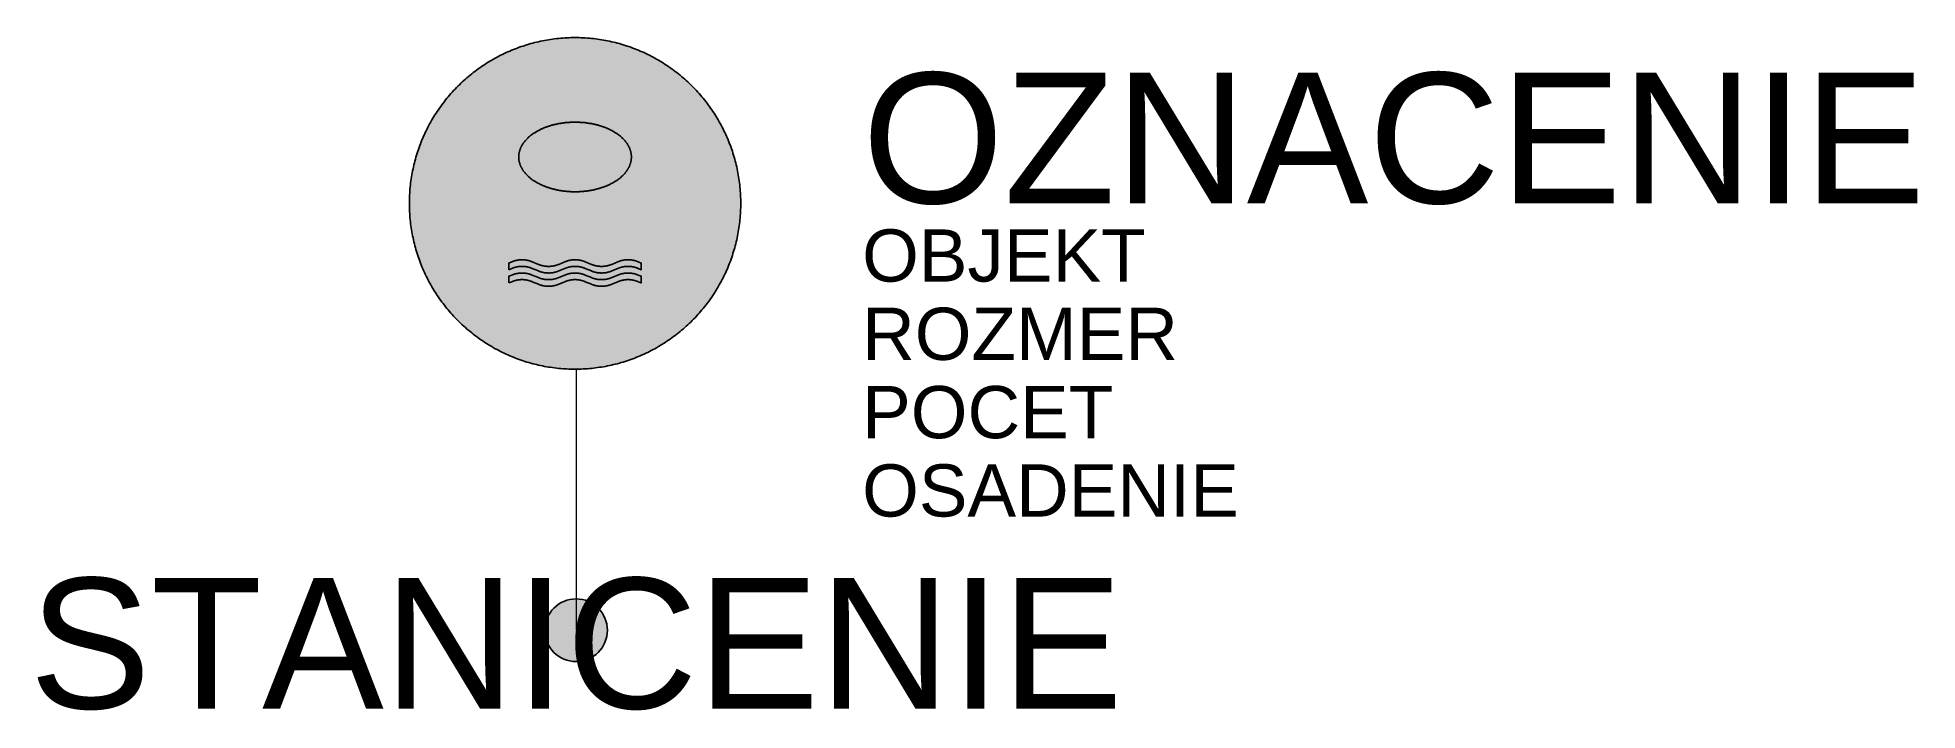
# Model space of a CAD drawing. Header units: metres. Extents: x -10.3 to 25.7, y -1.5 to 11.3.
import ezdxf
from ezdxf.enums import TextEntityAlignment as Align

# ---------------------------------------------------------------- set-up
doc = ezdxf.new("R2010")
doc.units = ezdxf.units.M
doc.layers.get('Defpoints').update_dxf_attribs({"color": 140, "lineweight": 5})
doc.styles.get("Standard").update_dxf_attribs({"font": 'arial.ttf'})

msp = doc.modelspace()

# ---------------------------------------------------------------- hatches: boundary and pattern name
at = {"true_color": 0xf1efea}
msp.add_hatch(color=7, dxfattribs=at).paths.add_polyline_path([(3.155, 8.175), (3.155, 8.214), (3.154, 8.254), (3.153, 8.293), (3.151, 8.332), (3.149, 8.372), (3.146, 8.411), (3.143, 8.45), (3.14, 8.489), (3.136, 8.528), (3.131, 8.566), (3.126, 8.605), (3.121, 8.644), (3.114, 8.682), (3.108, 8.721), (3.101, 8.759), (3.094, 8.797), (3.086, 8.835), (3.078, 8.873), (3.069, 8.911), (3.06, 8.949), (3.05, 8.986), (3.04, 9.024), (3.029, 9.061), (3.018, 9.098), (3.007, 9.135), (2.995, 9.172), (2.982, 9.209), (2.969, 9.245), (2.956, 9.282), (2.942, 9.318), (2.928, 9.354), (2.914, 9.39), (2.899, 9.426), (2.883, 9.461), (2.867, 9.496), (2.851, 9.531), (2.834, 9.566), (2.817, 9.601), (2.799, 9.636), (2.781, 9.67), (2.763, 9.704), (2.744, 9.738), (2.725, 9.772), (2.705, 9.805), (2.685, 9.838), (2.664, 9.871), (2.643, 9.904), (2.622, 9.936), (2.6, 9.969), (2.578, 10.001), (2.555, 10.032), (2.532, 10.064), (2.509, 10.095), (2.485, 10.126), (2.461, 10.157), (2.436, 10.187), (2.411, 10.217), (2.386, 10.247), (2.36, 10.277), (2.334, 10.306), (2.307, 10.335), (2.28, 10.363), (2.253, 10.392), (2.225, 10.42), (2.197, 10.448), (2.169, 10.475), (2.14, 10.502), (2.111, 10.528), (2.082, 10.555), (2.052, 10.58), (2.023, 10.606), (1.992, 10.631), (1.962, 10.655), (1.931, 10.68), (1.9, 10.703), (1.869, 10.727), (1.838, 10.75), (1.806, 10.772), (1.774, 10.795), (1.742, 10.816), (1.709, 10.838), (1.677, 10.859), (1.644, 10.879), (1.61, 10.899), (1.577, 10.919), (1.543, 10.938), (1.509, 10.957), (1.475, 10.976), (1.441, 10.994), (1.407, 11.011), (1.372, 11.029), (1.337, 11.045), (1.302, 11.062), (1.266, 11.078), (1.231, 11.093), (1.195, 11.108), (1.159, 11.123), (1.123, 11.137), (1.087, 11.151), (1.051, 11.164), (1.014, 11.177), (0.978, 11.189), (0.941, 11.201), (0.904, 11.213), (0.867, 11.224), (0.829, 11.234), (0.792, 11.244), (0.754, 11.254), (0.716, 11.263), (0.679, 11.272), (0.641, 11.28), (0.603, 11.288), (0.564, 11.296), (0.526, 11.303), (0.488, 11.309), (0.449, 11.315), (0.411, 11.321), (0.372, 11.326), (0.333, 11.33), (0.294, 11.334), (0.255, 11.338), (0.216, 11.341), (0.177, 11.344), (0.138, 11.346), (0.098, 11.348), (0.059, 11.349), (0.02, 11.35), (-0.02, 11.35), (-0.059, 11.35), (-0.099, 11.349), (-0.138, 11.348), (-0.177, 11.346), (-0.216, 11.344), (-0.255, 11.341), (-0.295, 11.338), (-0.333, 11.334), (-0.372, 11.33), (-0.411, 11.326), (-0.45, 11.321), (-0.489, 11.315), (-0.527, 11.309), (-0.566, 11.303), (-0.604, 11.296), (-0.642, 11.288), (-0.68, 11.28), (-0.718, 11.272), (-0.756, 11.263), (-0.794, 11.254), (-0.831, 11.244), (-0.869, 11.234), (-0.906, 11.224), (-0.943, 11.213), (-0.98, 11.201), (-1.017, 11.189), (-1.054, 11.177), (-1.09, 11.164), (-1.127, 11.151), (-1.163, 11.137), (-1.199, 11.123), (-1.235, 11.108), (-1.27, 11.093), (-1.306, 11.078), (-1.341, 11.062), (-1.376, 11.045), (-1.411, 11.029), (-1.446, 11.011), (-1.48, 10.994), (-1.515, 10.976), (-1.549, 10.957), (-1.583, 10.938), (-1.616, 10.919), (-1.65, 10.899), (-1.683, 10.879), (-1.716, 10.859), (-1.749, 10.838), (-1.781, 10.816), (-1.813, 10.795), (-1.845, 10.772), (-1.877, 10.75), (-1.909, 10.727), (-1.94, 10.703), (-1.971, 10.68), (-2.001, 10.655), (-2.032, 10.631), (-2.062, 10.606), (-2.092, 10.58), (-2.121, 10.555), (-2.151, 10.528), (-2.18, 10.502), (-2.208, 10.475), (-2.237, 10.448), (-2.265, 10.42), (-2.292, 10.392), (-2.32, 10.363), (-2.347, 10.335), (-2.373, 10.306), (-2.4, 10.277), (-2.425, 10.247), (-2.451, 10.217), (-2.476, 10.187), (-2.5, 10.157), (-2.524, 10.126), (-2.548, 10.095), (-2.572, 10.064), (-2.595, 10.032), (-2.617, 10.001), (-2.639, 9.969), (-2.661, 9.936), (-2.683, 9.904), (-2.704, 9.871), (-2.724, 9.838), (-2.744, 9.805), (-2.764, 9.772), (-2.783, 9.738), (-2.802, 9.704), (-2.821, 9.67), (-2.839, 9.636), (-2.856, 9.601), (-2.874, 9.566), (-2.89, 9.531), (-2.907, 9.496), (-2.923, 9.461), (-2.938, 9.426), (-2.953, 9.39), (-2.968, 9.354), (-2.982, 9.318), (-2.996, 9.282), (-3.009, 9.245), (-3.022, 9.209), (-3.034, 9.172), (-3.046, 9.135), (-3.057, 9.098), (-3.069, 9.061), (-3.079, 9.024), (-3.089, 8.986), (-3.099, 8.949), (-3.108, 8.911), (-3.117, 8.873), (-3.125, 8.835), (-3.133, 8.797), (-3.141, 8.759), (-3.147, 8.721), (-3.154, 8.682), (-3.16, 8.644), (-3.165, 8.605), (-3.17, 8.566), (-3.175, 8.528), (-3.179, 8.489), (-3.183, 8.45), (-3.186, 8.411), (-3.189, 8.372), (-3.191, 8.332), (-3.193, 8.293), (-3.194, 8.254), (-3.194, 8.214), (-3.195, 8.175), (-3.194, 8.135), (-3.194, 8.096), (-3.193, 8.057), (-3.191, 8.017), (-3.189, 7.978), (-3.186, 7.939), (-3.183, 7.9), (-3.179, 7.861), (-3.175, 7.822), (-3.17, 7.783), (-3.165, 7.745), (-3.16, 7.706), (-3.154, 7.667), (-3.147, 7.629), (-3.141, 7.591), (-3.133, 7.553), (-3.125, 7.514), (-3.117, 7.476), (-3.108, 7.439), (-3.099, 7.401), (-3.089, 7.363), (-3.079, 7.326), (-3.069, 7.289), (-3.057, 7.251), (-3.046, 7.214), (-3.034, 7.178), (-3.022, 7.141), (-3.009, 7.104), (-2.996, 7.068), (-2.982, 7.032), (-2.968, 6.996), (-2.953, 6.96), (-2.938, 6.924), (-2.923, 6.889), (-2.907, 6.853), (-2.89, 6.818), (-2.874, 6.783), (-2.856, 6.749), (-2.839, 6.714), (-2.821, 6.68), (-2.802, 6.646), (-2.783, 6.612), (-2.764, 6.578), (-2.744, 6.545), (-2.724, 6.512), (-2.704, 6.479), (-2.683, 6.446), (-2.661, 6.413), (-2.639, 6.381), (-2.617, 6.349), (-2.595, 6.317), (-2.572, 6.286), (-2.548, 6.255), (-2.524, 6.224), (-2.5, 6.193), (-2.476, 6.163), (-2.451, 6.133), (-2.425, 6.103), (-2.4, 6.073), (-2.373, 6.044), (-2.347, 6.015), (-2.32, 5.986), (-2.292, 5.958), (-2.265, 5.93), (-2.237, 5.902), (-2.208, 5.875), (-2.18, 5.848), (-2.151, 5.821), (-2.121, 5.795), (-2.092, 5.769), (-2.062, 5.744), (-2.032, 5.719), (-2.001, 5.694), (-1.971, 5.67), (-1.94, 5.646), (-1.909, 5.623), (-1.877, 5.6), (-1.845, 5.577), (-1.813, 5.555), (-1.781, 5.533), (-1.749, 5.512), (-1.716, 5.491), (-1.683, 5.47), (-1.65, 5.45), (-1.616, 5.431), (-1.583, 5.411), (-1.549, 5.392), (-1.515, 5.374), (-1.48, 5.356), (-1.446, 5.338), (-1.411, 5.321), (-1.376, 5.304), (-1.341, 5.288), (-1.306, 5.272), (-1.27, 5.257), (-1.235, 5.242), (-1.199, 5.227), (-1.163, 5.213), (-1.127, 5.199), (-1.09, 5.186), (-1.054, 5.173), (-1.017, 5.161), (-0.98, 5.149), (-0.943, 5.137), (-0.906, 5.126), (-0.869, 5.115), (-0.831, 5.105), (-0.794, 5.096), (-0.756, 5.086), (-0.718, 5.078), (-0.68, 5.069), (-0.642, 5.061), (-0.604, 5.054), (-0.566, 5.047), (-0.527, 5.041), (-0.489, 5.035), (-0.45, 5.029), (-0.411, 5.024), (-0.372, 5.019), (-0.333, 5.015), (-0.295, 5.012), (-0.255, 5.009), (-0.216, 5.006), (-0.177, 5.004), (-0.138, 5.002), (-0.099, 5.001), (-0.059, 5), (-0.02, 5), (0.02, 5), (0.059, 5.001), (0.098, 5.002), (0.138, 5.004), (0.177, 5.006), (0.216, 5.009), (0.255, 5.012), (0.294, 5.015), (0.333, 5.019), (0.372, 5.024), (0.411, 5.029), (0.449, 5.035), (0.488, 5.041), (0.526, 5.047), (0.564, 5.054), (0.603, 5.061), (0.641, 5.069), (0.679, 5.078), (0.716, 5.086), (0.754, 5.096), (0.792, 5.105), (0.829, 5.115), (0.867, 5.126), (0.904, 5.137), (0.941, 5.149), (0.978, 5.161), (1.014, 5.173), (1.051, 5.186), (1.087, 5.199), (1.123, 5.213), (1.159, 5.227), (1.195, 5.242), (1.231, 5.257), (1.266, 5.272), (1.302, 5.288), (1.337, 5.304), (1.372, 5.321), (1.407, 5.338), (1.441, 5.356), (1.475, 5.374), (1.509, 5.392), (1.543, 5.411), (1.577, 5.431), (1.61, 5.45), (1.644, 5.47), (1.677, 5.491), (1.709, 5.512), (1.742, 5.533), (1.774, 5.555), (1.806, 5.577), (1.838, 5.6), (1.869, 5.623), (1.9, 5.646), (1.931, 5.67), (1.962, 5.694), (1.992, 5.719), (2.023, 5.744), (2.052, 5.769), (2.082, 5.795), (2.111, 5.821), (2.14, 5.848), (2.169, 5.875), (2.197, 5.902), (2.225, 5.93), (2.253, 5.958), (2.28, 5.986), (2.307, 6.015), (2.334, 6.044), (2.36, 6.073), (2.386, 6.103), (2.411, 6.133), (2.436, 6.163), (2.461, 6.193), (2.485, 6.224), (2.509, 6.255), (2.532, 6.286), (2.555, 6.317), (2.578, 6.349), (2.6, 6.381), (2.622, 6.413), (2.643, 6.446), (2.664, 6.479), (2.685, 6.512), (2.705, 6.545), (2.725, 6.578), (2.744, 6.612), (2.763, 6.646), (2.781, 6.68), (2.799, 6.714), (2.817, 6.749), (2.834, 6.783), (2.851, 6.818), (2.867, 6.853), (2.883, 6.889), (2.899, 6.924), (2.914, 6.96), (2.928, 6.996), (2.942, 7.032), (2.956, 7.068), (2.969, 7.104), (2.982, 7.141), (2.995, 7.178), (3.007, 7.214), (3.018, 7.251), (3.029, 7.289), (3.04, 7.326), (3.05, 7.363), (3.06, 7.401), (3.069, 7.439), (3.078, 7.476), (3.086, 7.514), (3.094, 7.553), (3.101, 7.591), (3.108, 7.629), (3.114, 7.667), (3.121, 7.706), (3.126, 7.745), (3.131, 7.783), (3.136, 7.822), (3.14, 7.861), (3.143, 7.9), (3.146, 7.939), (3.149, 7.978), (3.151, 8.017), (3.153, 8.057), (3.154, 8.096), (3.155, 8.135), (3.155, 8.175)])
at = {"true_color": 0x9b9b9b}
h = msp.add_hatch(color=253, dxfattribs=at)
edge = h.paths.add_edge_path()
edge.add_line((2.997, 8.175), (2.996, 8.212))
edge.add_line((2.996, 8.212), (2.996, 8.25))
edge.add_line((2.996, 8.25), (2.994, 8.287))
edge.add_line((2.994, 8.287), (2.993, 8.324))
edge.add_line((2.993, 8.324), (2.991, 8.362))
edge.add_line((2.991, 8.362), (2.988, 8.399))
edge.add_line((2.988, 8.399), (2.985, 8.436))
edge.add_line((2.985, 8.436), (2.982, 8.473))
edge.add_line((2.982, 8.473), (2.978, 8.51))
edge.add_line((2.978, 8.51), (2.974, 8.547))
edge.add_line((2.974, 8.547), (2.969, 8.584))
edge.add_line((2.969, 8.584), (2.963, 8.62))
edge.add_line((2.963, 8.62), (2.958, 8.657))
edge.add_line((2.958, 8.657), (2.952, 8.693))
edge.add_line((2.952, 8.693), (2.945, 8.73))
edge.add_line((2.945, 8.73), (2.938, 8.766))
edge.add_line((2.938, 8.766), (2.931, 8.802))
edge.add_line((2.931, 8.802), (2.923, 8.838))
edge.add_line((2.923, 8.838), (2.914, 8.874))
edge.add_line((2.914, 8.874), (2.906, 8.91))
edge.add_line((2.906, 8.91), (2.896, 8.946))
edge.add_line((2.896, 8.946), (2.887, 8.981))
edge.add_line((2.887, 8.981), (2.877, 9.017))
edge.add_line((2.877, 9.017), (2.866, 9.052))
edge.add_line((2.866, 9.052), (2.855, 9.087))
edge.add_line((2.855, 9.087), (2.844, 9.122))
edge.add_line((2.844, 9.122), (2.832, 9.157))
edge.add_line((2.832, 9.157), (2.82, 9.192))
edge.add_line((2.82, 9.192), (2.807, 9.226))
edge.add_line((2.807, 9.226), (2.794, 9.261))
edge.add_line((2.794, 9.261), (2.781, 9.295))
edge.add_line((2.781, 9.295), (2.767, 9.329))
edge.add_line((2.767, 9.329), (2.753, 9.363))
edge.add_line((2.753, 9.363), (2.738, 9.397))
edge.add_line((2.738, 9.397), (2.723, 9.43))
edge.add_line((2.723, 9.43), (2.707, 9.464))
edge.add_line((2.707, 9.464), (2.691, 9.497))
edge.add_line((2.691, 9.497), (2.675, 9.53))
edge.add_line((2.675, 9.53), (2.658, 9.563))
edge.add_line((2.658, 9.563), (2.641, 9.595))
edge.add_line((2.641, 9.595), (2.624, 9.628))
edge.add_line((2.624, 9.628), (2.606, 9.66))
edge.add_line((2.606, 9.66), (2.587, 9.692))
edge.add_line((2.587, 9.692), (2.569, 9.723))
edge.add_line((2.569, 9.723), (2.55, 9.755))
edge.add_line((2.55, 9.755), (2.53, 9.786))
edge.add_line((2.53, 9.786), (2.51, 9.817))
edge.add_line((2.51, 9.817), (2.49, 9.848))
edge.add_line((2.49, 9.848), (2.469, 9.879))
edge.add_line((2.469, 9.879), (2.448, 9.909))
edge.add_line((2.448, 9.909), (2.427, 9.939))
edge.add_line((2.427, 9.939), (2.405, 9.969))
edge.add_line((2.405, 9.969), (2.382, 9.999))
edge.add_line((2.382, 9.999), (2.36, 10.028))
edge.add_line((2.36, 10.028), (2.337, 10.058))
edge.add_line((2.337, 10.058), (2.313, 10.086))
edge.add_line((2.313, 10.086), (2.29, 10.115))
edge.add_line((2.29, 10.115), (2.266, 10.143))
edge.add_line((2.266, 10.143), (2.241, 10.171))
edge.add_line((2.241, 10.171), (2.216, 10.199))
edge.add_line((2.216, 10.199), (2.191, 10.227))
edge.add_line((2.191, 10.227), (2.165, 10.254))
edge.add_line((2.165, 10.254), (2.139, 10.281))
edge.add_line((2.139, 10.281), (2.113, 10.308))
edge.add_line((2.113, 10.308), (2.086, 10.334))
edge.add_line((2.086, 10.334), (2.059, 10.36))
edge.add_line((2.059, 10.36), (2.032, 10.386))
edge.add_line((2.032, 10.386), (2.005, 10.411))
edge.add_line((2.005, 10.411), (1.977, 10.436))
edge.add_line((1.977, 10.436), (1.949, 10.46))
edge.add_line((1.949, 10.46), (1.921, 10.484))
edge.add_line((1.921, 10.484), (1.892, 10.508))
edge.add_line((1.892, 10.508), (1.863, 10.531))
edge.add_line((1.863, 10.531), (1.834, 10.554))
edge.add_line((1.834, 10.554), (1.804, 10.577))
edge.add_line((1.804, 10.577), (1.775, 10.599))
edge.add_line((1.775, 10.599), (1.745, 10.621))
edge.add_line((1.745, 10.621), (1.715, 10.643))
edge.add_line((1.715, 10.643), (1.684, 10.664))
edge.add_line((1.684, 10.664), (1.654, 10.684))
edge.add_line((1.654, 10.684), (1.623, 10.705))
edge.add_line((1.623, 10.705), (1.592, 10.725))
edge.add_line((1.592, 10.725), (1.56, 10.744))
edge.add_line((1.56, 10.744), (1.529, 10.763))
edge.add_line((1.529, 10.763), (1.497, 10.782))
edge.add_line((1.497, 10.782), (1.465, 10.8))
edge.add_line((1.465, 10.8), (1.433, 10.818))
edge.add_line((1.433, 10.818), (1.401, 10.836))
edge.add_line((1.401, 10.836), (1.368, 10.853))
edge.add_line((1.368, 10.853), (1.335, 10.87))
edge.add_line((1.335, 10.87), (1.302, 10.886))
edge.add_line((1.302, 10.886), (1.269, 10.902))
edge.add_line((1.269, 10.902), (1.236, 10.917))
edge.add_line((1.236, 10.917), (1.202, 10.933))
edge.add_line((1.202, 10.933), (1.168, 10.947))
edge.add_line((1.168, 10.947), (1.135, 10.961))
edge.add_line((1.135, 10.961), (1.101, 10.975))
edge.add_line((1.101, 10.975), (1.066, 10.989))
edge.add_line((1.066, 10.989), (1.032, 11.002))
edge.add_line((1.032, 11.002), (0.997, 11.015))
edge.add_line((0.997, 11.015), (0.963, 11.027))
edge.add_line((0.963, 11.027), (0.928, 11.038))
edge.add_line((0.928, 11.038), (0.893, 11.05))
edge.add_line((0.893, 11.05), (0.858, 11.061))
edge.add_line((0.858, 11.061), (0.822, 11.071))
edge.add_line((0.822, 11.071), (0.787, 11.081))
edge.add_line((0.787, 11.081), (0.751, 11.091))
edge.add_line((0.751, 11.091), (0.715, 11.1))
edge.add_line((0.715, 11.1), (0.68, 11.109))
edge.add_line((0.68, 11.109), (0.644, 11.117))
edge.add_line((0.644, 11.117), (0.608, 11.125))
edge.add_line((0.608, 11.125), (0.571, 11.133))
edge.add_line((0.571, 11.133), (0.535, 11.14))
edge.add_line((0.535, 11.14), (0.499, 11.146))
edge.add_line((0.499, 11.146), (0.462, 11.152))
edge.add_line((0.462, 11.152), (0.426, 11.158))
edge.add_line((0.426, 11.158), (0.389, 11.163))
edge.add_line((0.389, 11.163), (0.352, 11.168))
edge.add_line((0.352, 11.168), (0.315, 11.172))
edge.add_line((0.315, 11.172), (0.278, 11.176))
edge.add_line((0.278, 11.176), (0.241, 11.18))
edge.add_line((0.241, 11.18), (0.204, 11.183))
edge.add_line((0.204, 11.183), (0.167, 11.185))
edge.add_line((0.167, 11.185), (0.13, 11.187))
edge.add_line((0.13, 11.187), (0.093, 11.189))
edge.add_line((0.093, 11.189), (0.055, 11.19))
edge.add_line((0.055, 11.19), (0.018, 11.191))
edge.add_line((0.018, 11.191), (-0.02, 11.191))
edge.add_line((-0.02, 11.191), (-0.057, 11.191))
edge.add_line((-0.057, 11.191), (-0.095, 11.19))
edge.add_line((-0.095, 11.19), (-0.132, 11.189))
edge.add_line((-0.132, 11.189), (-0.169, 11.187))
edge.add_line((-0.169, 11.187), (-0.207, 11.185))
edge.add_line((-0.207, 11.185), (-0.244, 11.183))
edge.add_line((-0.244, 11.183), (-0.281, 11.18))
edge.add_line((-0.281, 11.18), (-0.318, 11.176))
edge.add_line((-0.318, 11.176), (-0.355, 11.172))
edge.add_line((-0.355, 11.172), (-0.392, 11.168))
edge.add_line((-0.392, 11.168), (-0.428, 11.163))
edge.add_line((-0.428, 11.163), (-0.465, 11.158))
edge.add_line((-0.465, 11.158), (-0.502, 11.152))
edge.add_line((-0.502, 11.152), (-0.538, 11.146))
edge.add_line((-0.538, 11.146), (-0.575, 11.14))
edge.add_line((-0.575, 11.14), (-0.611, 11.133))
edge.add_line((-0.611, 11.133), (-0.647, 11.125))
edge.add_line((-0.647, 11.125), (-0.683, 11.117))
edge.add_line((-0.683, 11.117), (-0.719, 11.109))
edge.add_line((-0.719, 11.109), (-0.755, 11.1))
edge.add_line((-0.755, 11.1), (-0.791, 11.091))
edge.add_line((-0.791, 11.091), (-0.826, 11.081))
edge.add_line((-0.826, 11.081), (-0.862, 11.071))
edge.add_line((-0.862, 11.071), (-0.897, 11.061))
edge.add_line((-0.897, 11.061), (-0.932, 11.05))
edge.add_line((-0.932, 11.05), (-0.967, 11.038))
edge.add_line((-0.967, 11.038), (-1.002, 11.027))
edge.add_line((-1.002, 11.027), (-1.037, 11.015))
edge.add_line((-1.037, 11.015), (-1.071, 11.002))
edge.add_line((-1.071, 11.002), (-1.106, 10.989))
edge.add_line((-1.106, 10.989), (-1.14, 10.975))
edge.add_line((-1.14, 10.975), (-1.174, 10.961))
edge.add_line((-1.174, 10.961), (-1.208, 10.947))
edge.add_line((-1.208, 10.947), (-1.242, 10.933))
edge.add_line((-1.242, 10.933), (-1.275, 10.917))
edge.add_line((-1.275, 10.917), (-1.308, 10.902))
edge.add_line((-1.308, 10.902), (-1.342, 10.886))
edge.add_line((-1.342, 10.886), (-1.375, 10.87))
edge.add_line((-1.375, 10.87), (-1.407, 10.853))
edge.add_line((-1.407, 10.853), (-1.44, 10.836))
edge.add_line((-1.44, 10.836), (-1.472, 10.818))
edge.add_line((-1.472, 10.818), (-1.505, 10.8))
edge.add_line((-1.505, 10.8), (-1.537, 10.782))
edge.add_line((-1.537, 10.782), (-1.568, 10.763))
edge.add_line((-1.568, 10.763), (-1.6, 10.744))
edge.add_line((-1.6, 10.744), (-1.631, 10.725))
edge.add_line((-1.631, 10.725), (-1.662, 10.705))
edge.add_line((-1.662, 10.705), (-1.693, 10.684))
edge.add_line((-1.693, 10.684), (-1.724, 10.664))
edge.add_line((-1.724, 10.664), (-1.754, 10.643))
edge.add_line((-1.754, 10.643), (-1.784, 10.621))
edge.add_line((-1.784, 10.621), (-1.814, 10.599))
edge.add_line((-1.814, 10.599), (-1.844, 10.577))
edge.add_line((-1.844, 10.577), (-1.873, 10.554))
edge.add_line((-1.873, 10.554), (-1.902, 10.531))
edge.add_line((-1.902, 10.531), (-1.931, 10.508))
edge.add_line((-1.931, 10.508), (-1.96, 10.484))
edge.add_line((-1.96, 10.484), (-1.988, 10.46))
edge.add_line((-1.988, 10.46), (-2.016, 10.436))
edge.add_line((-2.016, 10.436), (-2.044, 10.411))
edge.add_line((-2.044, 10.411), (-2.072, 10.386))
edge.add_line((-2.072, 10.386), (-2.099, 10.36))
edge.add_line((-2.099, 10.36), (-2.126, 10.334))
edge.add_line((-2.126, 10.334), (-2.153, 10.308))
edge.add_line((-2.153, 10.308), (-2.179, 10.281))
edge.add_line((-2.179, 10.281), (-2.205, 10.254))
edge.add_line((-2.205, 10.254), (-2.23, 10.227))
edge.add_line((-2.23, 10.227), (-2.256, 10.199))
edge.add_line((-2.256, 10.199), (-2.28, 10.171))
edge.add_line((-2.28, 10.171), (-2.305, 10.143))
edge.add_line((-2.305, 10.143), (-2.329, 10.115))
edge.add_line((-2.329, 10.115), (-2.353, 10.086))
edge.add_line((-2.353, 10.086), (-2.376, 10.058))
edge.add_line((-2.376, 10.058), (-2.399, 10.028))
edge.add_line((-2.399, 10.028), (-2.422, 9.999))
edge.add_line((-2.422, 9.999), (-2.444, 9.969))
edge.add_line((-2.444, 9.969), (-2.466, 9.939))
edge.add_line((-2.466, 9.939), (-2.487, 9.909))
edge.add_line((-2.487, 9.909), (-2.508, 9.879))
edge.add_line((-2.508, 9.879), (-2.529, 9.848))
edge.add_line((-2.529, 9.848), (-2.549, 9.817))
edge.add_line((-2.549, 9.817), (-2.569, 9.786))
edge.add_line((-2.569, 9.786), (-2.589, 9.755))
edge.add_line((-2.589, 9.755), (-2.608, 9.723))
edge.add_line((-2.608, 9.723), (-2.627, 9.692))
edge.add_line((-2.627, 9.692), (-2.645, 9.66))
edge.add_line((-2.645, 9.66), (-2.663, 9.628))
edge.add_line((-2.663, 9.628), (-2.681, 9.595))
edge.add_line((-2.681, 9.595), (-2.698, 9.563))
edge.add_line((-2.698, 9.563), (-2.715, 9.53))
edge.add_line((-2.715, 9.53), (-2.731, 9.497))
edge.add_line((-2.731, 9.497), (-2.747, 9.464))
edge.add_line((-2.747, 9.464), (-2.762, 9.43))
edge.add_line((-2.762, 9.43), (-2.777, 9.397))
edge.add_line((-2.777, 9.397), (-2.792, 9.363))
edge.add_line((-2.792, 9.363), (-2.806, 9.329))
edge.add_line((-2.806, 9.329), (-2.82, 9.295))
edge.add_line((-2.82, 9.295), (-2.834, 9.261))
edge.add_line((-2.834, 9.261), (-2.847, 9.226))
edge.add_line((-2.847, 9.226), (-2.859, 9.192))
edge.add_line((-2.859, 9.192), (-2.872, 9.157))
edge.add_line((-2.872, 9.157), (-2.883, 9.122))
edge.add_line((-2.883, 9.122), (-2.895, 9.087))
edge.add_line((-2.895, 9.087), (-2.906, 9.052))
edge.add_line((-2.906, 9.052), (-2.916, 9.017))
edge.add_line((-2.916, 9.017), (-2.926, 8.981))
edge.add_line((-2.926, 8.981), (-2.936, 8.946))
edge.add_line((-2.936, 8.946), (-2.945, 8.91))
edge.add_line((-2.945, 8.91), (-2.954, 8.874))
edge.add_line((-2.954, 8.874), (-2.962, 8.838))
edge.add_line((-2.962, 8.838), (-2.97, 8.802))
edge.add_line((-2.97, 8.802), (-2.977, 8.766))
edge.add_line((-2.977, 8.766), (-2.984, 8.73))
edge.add_line((-2.984, 8.73), (-2.991, 8.693))
edge.add_line((-2.991, 8.693), (-2.997, 8.657))
edge.add_line((-2.997, 8.657), (-3.003, 8.62))
edge.add_line((-3.003, 8.62), (-3.008, 8.584))
edge.add_line((-3.008, 8.584), (-3.013, 8.547))
edge.add_line((-3.013, 8.547), (-3.017, 8.51))
edge.add_line((-3.017, 8.51), (-3.021, 8.473))
edge.add_line((-3.021, 8.473), (-3.025, 8.436))
edge.add_line((-3.025, 8.436), (-3.028, 8.399))
edge.add_line((-3.028, 8.399), (-3.03, 8.362))
edge.add_line((-3.03, 8.362), (-3.032, 8.324))
edge.add_line((-3.032, 8.324), (-3.034, 8.287))
edge.add_line((-3.034, 8.287), (-3.035, 8.25))
edge.add_line((-3.035, 8.25), (-3.036, 8.212))
edge.add_line((-3.036, 8.212), (-3.036, 8.175))
edge.add_line((-3.036, 8.175), (-3.036, 8.137))
edge.add_line((-3.036, 8.137), (-3.035, 8.1))
edge.add_line((-3.035, 8.1), (-3.034, 8.063))
edge.add_line((-3.034, 8.063), (-3.032, 8.025))
edge.add_line((-3.032, 8.025), (-3.03, 7.988))
edge.add_line((-3.03, 7.988), (-3.028, 7.951))
edge.add_line((-3.028, 7.951), (-3.025, 7.914))
edge.add_line((-3.025, 7.914), (-3.021, 7.877))
edge.add_line((-3.021, 7.877), (-3.017, 7.84))
edge.add_line((-3.017, 7.84), (-3.013, 7.803))
edge.add_line((-3.013, 7.803), (-3.008, 7.766))
edge.add_line((-3.008, 7.766), (-3.003, 7.729))
edge.add_line((-3.003, 7.729), (-2.997, 7.693))
edge.add_line((-2.997, 7.693), (-2.991, 7.656))
edge.add_line((-2.991, 7.656), (-2.984, 7.62))
edge.add_line((-2.984, 7.62), (-2.977, 7.584))
edge.add_line((-2.977, 7.584), (-2.97, 7.547))
edge.add_line((-2.97, 7.547), (-2.962, 7.511))
edge.add_line((-2.962, 7.511), (-2.954, 7.475))
edge.add_line((-2.954, 7.475), (-2.945, 7.44))
edge.add_line((-2.945, 7.44), (-2.936, 7.404))
edge.add_line((-2.936, 7.404), (-2.926, 7.368))
edge.add_line((-2.926, 7.368), (-2.916, 7.333))
edge.add_line((-2.916, 7.333), (-2.906, 7.298))
edge.add_line((-2.906, 7.298), (-2.895, 7.262))
edge.add_line((-2.895, 7.262), (-2.883, 7.227))
edge.add_line((-2.883, 7.227), (-2.872, 7.193))
edge.add_line((-2.872, 7.193), (-2.859, 7.158))
edge.add_line((-2.859, 7.158), (-2.847, 7.123))
edge.add_line((-2.847, 7.123), (-2.834, 7.089))
edge.add_line((-2.834, 7.089), (-2.82, 7.055))
edge.add_line((-2.82, 7.055), (-2.806, 7.021))
edge.add_line((-2.806, 7.021), (-2.792, 6.987))
edge.add_line((-2.792, 6.987), (-2.777, 6.953))
edge.add_line((-2.777, 6.953), (-2.762, 6.919))
edge.add_line((-2.762, 6.919), (-2.747, 6.886))
edge.add_line((-2.747, 6.886), (-2.731, 6.853))
edge.add_line((-2.731, 6.853), (-2.715, 6.82))
edge.add_line((-2.715, 6.82), (-2.698, 6.787))
edge.add_line((-2.698, 6.787), (-2.681, 6.755))
edge.add_line((-2.681, 6.755), (-2.663, 6.722))
edge.add_line((-2.663, 6.722), (-2.645, 6.69))
edge.add_line((-2.645, 6.69), (-2.627, 6.658))
edge.add_line((-2.627, 6.658), (-2.608, 6.626))
edge.add_line((-2.608, 6.626), (-2.589, 6.595))
edge.add_line((-2.589, 6.595), (-2.569, 6.563))
edge.add_line((-2.569, 6.563), (-2.549, 6.532))
edge.add_line((-2.549, 6.532), (-2.529, 6.501))
edge.add_line((-2.529, 6.501), (-2.508, 6.471))
edge.add_line((-2.508, 6.471), (-2.487, 6.44))
edge.add_line((-2.487, 6.44), (-2.466, 6.41))
edge.add_line((-2.466, 6.41), (-2.444, 6.38))
edge.add_line((-2.444, 6.38), (-2.422, 6.351))
edge.add_line((-2.422, 6.351), (-2.399, 6.321))
edge.add_line((-2.399, 6.321), (-2.376, 6.292))
edge.add_line((-2.376, 6.292), (-2.353, 6.263))
edge.add_line((-2.353, 6.263), (-2.329, 6.235))
edge.add_line((-2.329, 6.235), (-2.305, 6.206))
edge.add_line((-2.305, 6.206), (-2.28, 6.178))
edge.add_line((-2.28, 6.178), (-2.256, 6.15))
edge.add_line((-2.256, 6.15), (-2.23, 6.123))
edge.add_line((-2.23, 6.123), (-2.205, 6.096))
edge.add_line((-2.205, 6.096), (-2.179, 6.069))
edge.add_line((-2.179, 6.069), (-2.153, 6.042))
edge.add_line((-2.153, 6.042), (-2.126, 6.016))
edge.add_line((-2.126, 6.016), (-2.099, 5.99))
edge.add_line((-2.099, 5.99), (-2.072, 5.964))
edge.add_line((-2.072, 5.964), (-2.044, 5.939))
edge.add_line((-2.044, 5.939), (-2.016, 5.914))
edge.add_line((-2.016, 5.914), (-1.988, 5.89))
edge.add_line((-1.988, 5.89), (-1.96, 5.865))
edge.add_line((-1.96, 5.865), (-1.931, 5.842))
edge.add_line((-1.931, 5.842), (-1.902, 5.818))
edge.add_line((-1.902, 5.818), (-1.873, 5.795))
edge.add_line((-1.873, 5.795), (-1.844, 5.773))
edge.add_line((-1.844, 5.773), (-1.814, 5.75))
edge.add_line((-1.814, 5.75), (-1.784, 5.729))
edge.add_line((-1.784, 5.729), (-1.754, 5.707))
edge.add_line((-1.754, 5.707), (-1.724, 5.686))
edge.add_line((-1.724, 5.686), (-1.693, 5.665))
edge.add_line((-1.693, 5.665), (-1.662, 5.645))
edge.add_line((-1.662, 5.645), (-1.631, 5.625))
edge.add_line((-1.631, 5.625), (-1.6, 5.606))
edge.add_line((-1.6, 5.606), (-1.568, 5.586))
edge.add_line((-1.568, 5.586), (-1.537, 5.568))
edge.add_line((-1.537, 5.568), (-1.505, 5.549))
edge.add_line((-1.505, 5.549), (-1.472, 5.531))
edge.add_line((-1.472, 5.531), (-1.44, 5.514))
edge.add_line((-1.44, 5.514), (-1.407, 5.497))
edge.add_line((-1.407, 5.497), (-1.375, 5.48))
edge.add_line((-1.375, 5.48), (-1.342, 5.464))
edge.add_line((-1.342, 5.464), (-1.308, 5.448))
edge.add_line((-1.308, 5.448), (-1.275, 5.432))
edge.add_line((-1.275, 5.432), (-1.242, 5.417))
edge.add_line((-1.242, 5.417), (-1.208, 5.402))
edge.add_line((-1.208, 5.402), (-1.174, 5.388))
edge.add_line((-1.174, 5.388), (-1.14, 5.374))
edge.add_line((-1.14, 5.374), (-1.106, 5.361))
edge.add_line((-1.106, 5.361), (-1.071, 5.348))
edge.add_line((-1.071, 5.348), (-1.037, 5.335))
edge.add_line((-1.037, 5.335), (-1.002, 5.323))
edge.add_line((-1.002, 5.323), (-0.967, 5.311))
edge.add_line((-0.967, 5.311), (-0.932, 5.3))
edge.add_line((-0.932, 5.3), (-0.897, 5.289))
edge.add_line((-0.897, 5.289), (-0.862, 5.278))
edge.add_line((-0.862, 5.278), (-0.826, 5.268))
edge.add_line((-0.826, 5.268), (-0.791, 5.259))
edge.add_line((-0.791, 5.259), (-0.755, 5.25))
edge.add_line((-0.755, 5.25), (-0.719, 5.241))
edge.add_line((-0.719, 5.241), (-0.683, 5.232))
edge.add_line((-0.683, 5.232), (-0.647, 5.225))
edge.add_line((-0.647, 5.225), (-0.611, 5.217))
edge.add_line((-0.611, 5.217), (-0.575, 5.21))
edge.add_line((-0.575, 5.21), (-0.538, 5.203))
edge.add_line((-0.538, 5.203), (-0.502, 5.197))
edge.add_line((-0.502, 5.197), (-0.465, 5.192))
edge.add_line((-0.465, 5.192), (-0.428, 5.186))
edge.add_line((-0.428, 5.186), (-0.392, 5.182))
edge.add_line((-0.392, 5.182), (-0.355, 5.177))
edge.add_line((-0.355, 5.177), (-0.318, 5.173))
edge.add_line((-0.318, 5.173), (-0.281, 5.17))
edge.add_line((-0.281, 5.17), (-0.244, 5.167))
edge.add_line((-0.244, 5.167), (-0.207, 5.164))
edge.add_line((-0.207, 5.164), (-0.169, 5.162))
edge.add_line((-0.169, 5.162), (-0.132, 5.161))
edge.add_line((-0.132, 5.161), (-0.095, 5.16))
edge.add_line((-0.095, 5.16), (-0.057, 5.159))
edge.add_line((-0.057, 5.159), (-0.02, 5.159))
edge.add_line((-0.02, 5.159), (0.018, 5.159))
edge.add_line((0.018, 5.159), (0.055, 5.16))
edge.add_line((0.055, 5.16), (0.093, 5.161))
edge.add_line((0.093, 5.161), (0.13, 5.162))
edge.add_line((0.13, 5.162), (0.167, 5.164))
edge.add_line((0.167, 5.164), (0.204, 5.167))
edge.add_line((0.204, 5.167), (0.241, 5.17))
edge.add_line((0.241, 5.17), (0.278, 5.173))
edge.add_line((0.278, 5.173), (0.315, 5.177))
edge.add_line((0.315, 5.177), (0.352, 5.182))
edge.add_line((0.352, 5.182), (0.389, 5.186))
edge.add_line((0.389, 5.186), (0.426, 5.192))
edge.add_line((0.426, 5.192), (0.462, 5.197))
edge.add_line((0.462, 5.197), (0.499, 5.203))
edge.add_line((0.499, 5.203), (0.535, 5.21))
edge.add_line((0.535, 5.21), (0.571, 5.217))
edge.add_line((0.571, 5.217), (0.608, 5.225))
edge.add_line((0.608, 5.225), (0.644, 5.232))
edge.add_line((0.644, 5.232), (0.68, 5.241))
edge.add_line((0.68, 5.241), (0.715, 5.25))
edge.add_line((0.715, 5.25), (0.751, 5.259))
edge.add_line((0.751, 5.259), (0.787, 5.268))
edge.add_line((0.787, 5.268), (0.822, 5.278))
edge.add_line((0.822, 5.278), (0.858, 5.289))
edge.add_line((0.858, 5.289), (0.893, 5.3))
edge.add_line((0.893, 5.3), (0.928, 5.311))
edge.add_line((0.928, 5.311), (0.963, 5.323))
edge.add_line((0.963, 5.323), (0.997, 5.335))
edge.add_line((0.997, 5.335), (1.032, 5.348))
edge.add_line((1.032, 5.348), (1.066, 5.361))
edge.add_line((1.066, 5.361), (1.101, 5.374))
edge.add_line((1.101, 5.374), (1.135, 5.388))
edge.add_line((1.135, 5.388), (1.168, 5.402))
edge.add_line((1.168, 5.402), (1.202, 5.417))
edge.add_line((1.202, 5.417), (1.236, 5.432))
edge.add_line((1.236, 5.432), (1.269, 5.448))
edge.add_line((1.269, 5.448), (1.302, 5.464))
edge.add_line((1.302, 5.464), (1.335, 5.48))
edge.add_line((1.335, 5.48), (1.368, 5.497))
edge.add_line((1.368, 5.497), (1.401, 5.514))
edge.add_line((1.401, 5.514), (1.433, 5.531))
edge.add_line((1.433, 5.531), (1.465, 5.549))
edge.add_line((1.465, 5.549), (1.497, 5.568))
edge.add_line((1.497, 5.568), (1.529, 5.586))
edge.add_line((1.529, 5.586), (1.56, 5.606))
edge.add_line((1.56, 5.606), (1.592, 5.625))
edge.add_line((1.592, 5.625), (1.623, 5.645))
edge.add_line((1.623, 5.645), (1.654, 5.665))
edge.add_line((1.654, 5.665), (1.684, 5.686))
edge.add_line((1.684, 5.686), (1.715, 5.707))
edge.add_line((1.715, 5.707), (1.745, 5.729))
edge.add_line((1.745, 5.729), (1.775, 5.75))
edge.add_line((1.775, 5.75), (1.804, 5.773))
edge.add_line((1.804, 5.773), (1.834, 5.795))
edge.add_line((1.834, 5.795), (1.863, 5.818))
edge.add_line((1.863, 5.818), (1.892, 5.842))
edge.add_line((1.892, 5.842), (1.921, 5.865))
edge.add_line((1.921, 5.865), (1.949, 5.89))
edge.add_line((1.949, 5.89), (1.977, 5.914))
edge.add_line((1.977, 5.914), (2.005, 5.939))
edge.add_line((2.005, 5.939), (2.032, 5.964))
edge.add_line((2.032, 5.964), (2.059, 5.99))
edge.add_line((2.059, 5.99), (2.086, 6.016))
edge.add_line((2.086, 6.016), (2.113, 6.042))
edge.add_line((2.113, 6.042), (2.139, 6.069))
edge.add_line((2.139, 6.069), (2.165, 6.096))
edge.add_line((2.165, 6.096), (2.191, 6.123))
edge.add_line((2.191, 6.123), (2.216, 6.15))
edge.add_line((2.216, 6.15), (2.241, 6.178))
edge.add_line((2.241, 6.178), (2.266, 6.206))
edge.add_line((2.266, 6.206), (2.29, 6.235))
edge.add_line((2.29, 6.235), (2.313, 6.263))
edge.add_line((2.313, 6.263), (2.337, 6.292))
edge.add_line((2.337, 6.292), (2.36, 6.321))
edge.add_line((2.36, 6.321), (2.382, 6.351))
edge.add_line((2.382, 6.351), (2.405, 6.38))
edge.add_line((2.405, 6.38), (2.427, 6.41))
edge.add_line((2.427, 6.41), (2.448, 6.44))
edge.add_line((2.448, 6.44), (2.469, 6.471))
edge.add_line((2.469, 6.471), (2.49, 6.501))
edge.add_line((2.49, 6.501), (2.51, 6.532))
edge.add_line((2.51, 6.532), (2.53, 6.563))
edge.add_line((2.53, 6.563), (2.55, 6.595))
edge.add_line((2.55, 6.595), (2.569, 6.626))
edge.add_line((2.569, 6.626), (2.587, 6.658))
edge.add_line((2.587, 6.658), (2.606, 6.69))
edge.add_line((2.606, 6.69), (2.624, 6.722))
edge.add_line((2.624, 6.722), (2.641, 6.755))
edge.add_line((2.641, 6.755), (2.658, 6.787))
edge.add_line((2.658, 6.787), (2.675, 6.82))
edge.add_line((2.675, 6.82), (2.691, 6.853))
edge.add_line((2.691, 6.853), (2.707, 6.886))
edge.add_line((2.707, 6.886), (2.723, 6.919))
edge.add_line((2.723, 6.919), (2.738, 6.953))
edge.add_line((2.738, 6.953), (2.753, 6.987))
edge.add_line((2.753, 6.987), (2.767, 7.021))
edge.add_line((2.767, 7.021), (2.781, 7.055))
edge.add_line((2.781, 7.055), (2.794, 7.089))
edge.add_line((2.794, 7.089), (2.807, 7.123))
edge.add_line((2.807, 7.123), (2.82, 7.158))
edge.add_line((2.82, 7.158), (2.832, 7.193))
edge.add_line((2.832, 7.193), (2.844, 7.227))
edge.add_line((2.844, 7.227), (2.855, 7.262))
edge.add_line((2.855, 7.262), (2.866, 7.298))
edge.add_line((2.866, 7.298), (2.877, 7.333))
edge.add_line((2.877, 7.333), (2.887, 7.368))
edge.add_line((2.887, 7.368), (2.896, 7.404))
edge.add_line((2.896, 7.404), (2.906, 7.44))
edge.add_line((2.906, 7.44), (2.914, 7.475))
edge.add_line((2.914, 7.475), (2.923, 7.511))
edge.add_line((2.923, 7.511), (2.931, 7.547))
edge.add_line((2.931, 7.547), (2.938, 7.584))
edge.add_line((2.938, 7.584), (2.945, 7.62))
edge.add_line((2.945, 7.62), (2.952, 7.656))
edge.add_line((2.952, 7.656), (2.958, 7.693))
edge.add_line((2.958, 7.693), (2.963, 7.729))
edge.add_line((2.963, 7.729), (2.969, 7.766))
edge.add_line((2.969, 7.766), (2.974, 7.803))
edge.add_line((2.974, 7.803), (2.978, 7.84))
edge.add_line((2.978, 7.84), (2.982, 7.877))
edge.add_line((2.982, 7.877), (2.985, 7.914))
edge.add_line((2.985, 7.914), (2.988, 7.951))
edge.add_line((2.988, 7.951), (2.991, 7.988))
edge.add_line((2.991, 7.988), (2.993, 8.025))
edge.add_line((2.993, 8.025), (2.994, 8.063))
edge.add_line((2.994, 8.063), (2.996, 8.1))
edge.add_line((2.996, 8.1), (2.996, 8.137))
edge.add_line((2.996, 8.137), (2.997, 8.175))
edge = h.paths.add_edge_path(flags=16)
edge.add_line((2.203, 8.175), (2.203, 8.202))
edge.add_line((2.203, 8.202), (2.202, 8.23))
edge.add_line((2.202, 8.23), (2.201, 8.258))
edge.add_line((2.201, 8.258), (2.2, 8.285))
edge.add_line((2.2, 8.285), (2.198, 8.313))
edge.add_line((2.198, 8.313), (2.197, 8.34))
edge.add_line((2.197, 8.34), (2.194, 8.367))
edge.add_line((2.194, 8.367), (2.192, 8.395))
edge.add_line((2.192, 8.395), (2.189, 8.422))
edge.add_line((2.189, 8.422), (2.186, 8.449))
edge.add_line((2.186, 8.449), (2.182, 8.476))
edge.add_line((2.182, 8.476), (2.178, 8.503))
edge.add_line((2.178, 8.503), (2.174, 8.53))
edge.add_line((2.174, 8.53), (2.17, 8.557))
edge.add_line((2.17, 8.557), (2.165, 8.584))
edge.add_line((2.165, 8.584), (2.16, 8.61))
edge.add_line((2.16, 8.61), (2.154, 8.637))
edge.add_line((2.154, 8.637), (2.148, 8.664))
edge.add_line((2.148, 8.664), (2.142, 8.69))
edge.add_line((2.142, 8.69), (2.136, 8.717))
edge.add_line((2.136, 8.717), (2.129, 8.743))
edge.add_line((2.129, 8.743), (2.122, 8.769))
edge.add_line((2.122, 8.769), (2.114, 8.795))
edge.add_line((2.114, 8.795), (2.107, 8.821))
edge.add_line((2.107, 8.821), (2.099, 8.847))
edge.add_line((2.099, 8.847), (2.09, 8.873))
edge.add_line((2.09, 8.873), (2.082, 8.899))
edge.add_line((2.082, 8.899), (2.073, 8.924))
edge.add_line((2.073, 8.924), (2.063, 8.95))
edge.add_line((2.063, 8.95), (2.054, 8.975))
edge.add_line((2.054, 8.975), (2.044, 9))
edge.add_line((2.044, 9), (2.034, 9.025))
edge.add_line((2.034, 9.025), (2.023, 9.05))
edge.add_line((2.023, 9.05), (2.012, 9.075))
edge.add_line((2.012, 9.075), (2.001, 9.1))
edge.add_line((2.001, 9.1), (1.99, 9.125))
edge.add_line((1.99, 9.125), (1.978, 9.149))
edge.add_line((1.978, 9.149), (1.966, 9.173))
edge.add_line((1.966, 9.173), (1.954, 9.197))
edge.add_line((1.954, 9.197), (1.941, 9.221))
edge.add_line((1.941, 9.221), (1.928, 9.245))
edge.add_line((1.928, 9.245), (1.915, 9.269))
edge.add_line((1.915, 9.269), (1.901, 9.293))
edge.add_line((1.901, 9.293), (1.888, 9.316))
edge.add_line((1.888, 9.316), (1.873, 9.339))
edge.add_line((1.873, 9.339), (1.859, 9.362))
edge.add_line((1.859, 9.362), (1.844, 9.385))
edge.add_line((1.844, 9.385), (1.829, 9.408))
edge.add_line((1.829, 9.408), (1.814, 9.43))
edge.add_line((1.814, 9.43), (1.799, 9.453))
edge.add_line((1.799, 9.453), (1.783, 9.475))
edge.add_line((1.783, 9.475), (1.767, 9.497))
edge.add_line((1.767, 9.497), (1.75, 9.519))
edge.add_line((1.75, 9.519), (1.734, 9.541))
edge.add_line((1.734, 9.541), (1.717, 9.562))
edge.add_line((1.717, 9.562), (1.699, 9.583))
edge.add_line((1.699, 9.583), (1.682, 9.605))
edge.add_line((1.682, 9.605), (1.664, 9.625))
edge.add_line((1.664, 9.625), (1.646, 9.646))
edge.add_line((1.646, 9.646), (1.628, 9.667))
edge.add_line((1.628, 9.667), (1.609, 9.687))
edge.add_line((1.609, 9.687), (1.59, 9.707))
edge.add_line((1.59, 9.707), (1.571, 9.727))
edge.add_line((1.571, 9.727), (1.552, 9.746))
edge.add_line((1.552, 9.746), (1.532, 9.766))
edge.add_line((1.532, 9.766), (1.512, 9.785))
edge.add_line((1.512, 9.785), (1.492, 9.804))
edge.add_line((1.492, 9.804), (1.472, 9.822))
edge.add_line((1.472, 9.822), (1.451, 9.841))
edge.add_line((1.451, 9.841), (1.431, 9.859))
edge.add_line((1.431, 9.859), (1.41, 9.877))
edge.add_line((1.41, 9.877), (1.389, 9.894))
edge.add_line((1.389, 9.894), (1.368, 9.911))
edge.add_line((1.368, 9.911), (1.346, 9.928))
edge.add_line((1.346, 9.928), (1.324, 9.945))
edge.add_line((1.324, 9.945), (1.303, 9.961))
edge.add_line((1.303, 9.961), (1.281, 9.977))
edge.add_line((1.281, 9.977), (1.258, 9.993))
edge.add_line((1.258, 9.993), (1.236, 10.009))
edge.add_line((1.236, 10.009), (1.213, 10.024))
edge.add_line((1.213, 10.024), (1.191, 10.039))
edge.add_line((1.191, 10.039), (1.168, 10.054))
edge.add_line((1.168, 10.054), (1.145, 10.068))
edge.add_line((1.145, 10.068), (1.121, 10.082))
edge.add_line((1.121, 10.082), (1.098, 10.096))
edge.add_line((1.098, 10.096), (1.074, 10.109))
edge.add_line((1.074, 10.109), (1.051, 10.123))
edge.add_line((1.051, 10.123), (1.027, 10.136))
edge.add_line((1.027, 10.136), (1.003, 10.148))
edge.add_line((1.003, 10.148), (0.979, 10.16))
edge.add_line((0.979, 10.16), (0.954, 10.172))
edge.add_line((0.954, 10.172), (0.93, 10.184))
edge.add_line((0.93, 10.184), (0.905, 10.196))
edge.add_line((0.905, 10.196), (0.881, 10.207))
edge.add_line((0.881, 10.207), (0.856, 10.218))
edge.add_line((0.856, 10.218), (0.831, 10.228))
edge.add_line((0.831, 10.228), (0.806, 10.238))
edge.add_line((0.806, 10.238), (0.78, 10.248))
edge.add_line((0.78, 10.248), (0.755, 10.258))
edge.add_line((0.755, 10.258), (0.73, 10.267))
edge.add_line((0.73, 10.267), (0.704, 10.276))
edge.add_line((0.704, 10.276), (0.678, 10.285))
edge.add_line((0.678, 10.285), (0.653, 10.293))
edge.add_line((0.653, 10.293), (0.627, 10.301))
edge.add_line((0.627, 10.301), (0.601, 10.309))
edge.add_line((0.601, 10.309), (0.575, 10.316))
edge.add_line((0.575, 10.316), (0.548, 10.324))
edge.add_line((0.548, 10.324), (0.522, 10.33))
edge.add_line((0.522, 10.33), (0.496, 10.337))
edge.add_line((0.496, 10.337), (0.469, 10.343))
edge.add_line((0.469, 10.343), (0.443, 10.349))
edge.add_line((0.443, 10.349), (0.416, 10.354))
edge.add_line((0.416, 10.354), (0.389, 10.359))
edge.add_line((0.389, 10.359), (0.362, 10.364))
edge.add_line((0.362, 10.364), (0.335, 10.369))
edge.add_line((0.335, 10.369), (0.308, 10.373))
edge.add_line((0.308, 10.373), (0.281, 10.377))
edge.add_line((0.281, 10.377), (0.254, 10.38))
edge.add_line((0.254, 10.38), (0.227, 10.384))
edge.add_line((0.227, 10.384), (0.2, 10.386))
edge.add_line((0.2, 10.386), (0.173, 10.389))
edge.add_line((0.173, 10.389), (0.145, 10.391))
edge.add_line((0.145, 10.391), (0.118, 10.393))
edge.add_line((0.118, 10.393), (0.09, 10.395))
edge.add_line((0.09, 10.395), (0.063, 10.396))
edge.add_line((0.063, 10.396), (0.035, 10.397))
edge.add_line((0.035, 10.397), (0.008, 10.397))
edge.add_line((0.008, 10.397), (-0.02, 10.397))
edge.add_line((-0.02, 10.397), (-0.047, 10.397))
edge.add_line((-0.047, 10.397), (-0.075, 10.397))
edge.add_line((-0.075, 10.397), (-0.102, 10.396))
edge.add_line((-0.102, 10.396), (-0.13, 10.395))
edge.add_line((-0.13, 10.395), (-0.157, 10.393))
edge.add_line((-0.157, 10.393), (-0.185, 10.391))
edge.add_line((-0.185, 10.391), (-0.212, 10.389))
edge.add_line((-0.212, 10.389), (-0.239, 10.386))
edge.add_line((-0.239, 10.386), (-0.267, 10.384))
edge.add_line((-0.267, 10.384), (-0.294, 10.38))
edge.add_line((-0.294, 10.38), (-0.321, 10.377))
edge.add_line((-0.321, 10.377), (-0.348, 10.373))
edge.add_line((-0.348, 10.373), (-0.375, 10.369))
edge.add_line((-0.375, 10.369), (-0.402, 10.364))
edge.add_line((-0.402, 10.364), (-0.429, 10.359))
edge.add_line((-0.429, 10.359), (-0.455, 10.354))
edge.add_line((-0.455, 10.354), (-0.482, 10.349))
edge.add_line((-0.482, 10.349), (-0.509, 10.343))
edge.add_line((-0.509, 10.343), (-0.535, 10.337))
edge.add_line((-0.535, 10.337), (-0.561, 10.33))
edge.add_line((-0.561, 10.33), (-0.588, 10.324))
edge.add_line((-0.588, 10.324), (-0.614, 10.316))
edge.add_line((-0.614, 10.316), (-0.64, 10.309))
edge.add_line((-0.64, 10.309), (-0.666, 10.301))
edge.add_line((-0.666, 10.301), (-0.692, 10.293))
edge.add_line((-0.692, 10.293), (-0.718, 10.285))
edge.add_line((-0.718, 10.285), (-0.744, 10.276))
edge.add_line((-0.744, 10.276), (-0.769, 10.267))
edge.add_line((-0.769, 10.267), (-0.795, 10.258))
edge.add_line((-0.795, 10.258), (-0.82, 10.248))
edge.add_line((-0.82, 10.248), (-0.845, 10.238))
edge.add_line((-0.845, 10.238), (-0.87, 10.228))
edge.add_line((-0.87, 10.228), (-0.895, 10.218))
edge.add_line((-0.895, 10.218), (-0.92, 10.207))
edge.add_line((-0.92, 10.207), (-0.945, 10.196))
edge.add_line((-0.945, 10.196), (-0.969, 10.184))
edge.add_line((-0.969, 10.184), (-0.994, 10.172))
edge.add_line((-0.994, 10.172), (-1.018, 10.16))
edge.add_line((-1.018, 10.16), (-1.042, 10.148))
edge.add_line((-1.042, 10.148), (-1.066, 10.136))
edge.add_line((-1.066, 10.136), (-1.09, 10.123))
edge.add_line((-1.09, 10.123), (-1.114, 10.109))
edge.add_line((-1.114, 10.109), (-1.137, 10.096))
edge.add_line((-1.137, 10.096), (-1.161, 10.082))
edge.add_line((-1.161, 10.082), (-1.184, 10.068))
edge.add_line((-1.184, 10.068), (-1.207, 10.054))
edge.add_line((-1.207, 10.054), (-1.23, 10.039))
edge.add_line((-1.23, 10.039), (-1.253, 10.024))
edge.add_line((-1.253, 10.024), (-1.275, 10.009))
edge.add_line((-1.275, 10.009), (-1.298, 9.993))
edge.add_line((-1.298, 9.993), (-1.32, 9.977))
edge.add_line((-1.32, 9.977), (-1.342, 9.961))
edge.add_line((-1.342, 9.961), (-1.364, 9.945))
edge.add_line((-1.364, 9.945), (-1.386, 9.928))
edge.add_line((-1.386, 9.928), (-1.407, 9.911))
edge.add_line((-1.407, 9.911), (-1.428, 9.894))
edge.add_line((-1.428, 9.894), (-1.449, 9.877))
edge.add_line((-1.449, 9.877), (-1.47, 9.859))
edge.add_line((-1.47, 9.859), (-1.491, 9.841))
edge.add_line((-1.491, 9.841), (-1.511, 9.822))
edge.add_line((-1.511, 9.822), (-1.532, 9.804))
edge.add_line((-1.532, 9.804), (-1.552, 9.785))
edge.add_line((-1.552, 9.785), (-1.572, 9.766))
edge.add_line((-1.572, 9.766), (-1.591, 9.746))
edge.add_line((-1.591, 9.746), (-1.611, 9.727))
edge.add_line((-1.611, 9.727), (-1.63, 9.707))
edge.add_line((-1.63, 9.707), (-1.649, 9.687))
edge.add_line((-1.649, 9.687), (-1.667, 9.667))
edge.add_line((-1.667, 9.667), (-1.686, 9.646))
edge.add_line((-1.686, 9.646), (-1.704, 9.625))
edge.add_line((-1.704, 9.625), (-1.721, 9.605))
edge.add_line((-1.721, 9.605), (-1.739, 9.583))
edge.add_line((-1.739, 9.583), (-1.756, 9.562))
edge.add_line((-1.756, 9.562), (-1.773, 9.541))
edge.add_line((-1.773, 9.541), (-1.79, 9.519))
edge.add_line((-1.79, 9.519), (-1.806, 9.497))
edge.add_line((-1.806, 9.497), (-1.822, 9.475))
edge.add_line((-1.822, 9.475), (-1.838, 9.453))
edge.add_line((-1.838, 9.453), (-1.854, 9.43))
edge.add_line((-1.854, 9.43), (-1.869, 9.408))
edge.add_line((-1.869, 9.408), (-1.884, 9.385))
edge.add_line((-1.884, 9.385), (-1.898, 9.362))
edge.add_line((-1.898, 9.362), (-1.913, 9.339))
edge.add_line((-1.913, 9.339), (-1.927, 9.316))
edge.add_line((-1.927, 9.316), (-1.941, 9.293))
edge.add_line((-1.941, 9.293), (-1.954, 9.269))
edge.add_line((-1.954, 9.269), (-1.967, 9.245))
edge.add_line((-1.967, 9.245), (-1.98, 9.221))
edge.add_line((-1.98, 9.221), (-1.993, 9.197))
edge.add_line((-1.993, 9.197), (-2.005, 9.173))
edge.add_line((-2.005, 9.173), (-2.017, 9.149))
edge.add_line((-2.017, 9.149), (-2.029, 9.125))
edge.add_line((-2.029, 9.125), (-2.041, 9.1))
edge.add_line((-2.041, 9.1), (-2.052, 9.075))
edge.add_line((-2.052, 9.075), (-2.063, 9.05))
edge.add_line((-2.063, 9.05), (-2.073, 9.025))
edge.add_line((-2.073, 9.025), (-2.083, 9))
edge.add_line((-2.083, 9), (-2.093, 8.975))
edge.add_line((-2.093, 8.975), (-2.103, 8.95))
edge.add_line((-2.103, 8.95), (-2.112, 8.924))
edge.add_line((-2.112, 8.924), (-2.121, 8.899))
edge.add_line((-2.121, 8.899), (-2.13, 8.873))
edge.add_line((-2.13, 8.873), (-2.138, 8.847))
edge.add_line((-2.138, 8.847), (-2.146, 8.821))
edge.add_line((-2.146, 8.821), (-2.154, 8.795))
edge.add_line((-2.154, 8.795), (-2.161, 8.769))
edge.add_line((-2.161, 8.769), (-2.168, 8.743))
edge.add_line((-2.168, 8.743), (-2.175, 8.717))
edge.add_line((-2.175, 8.717), (-2.182, 8.69))
edge.add_line((-2.182, 8.69), (-2.188, 8.664))
edge.add_line((-2.188, 8.664), (-2.194, 8.637))
edge.add_line((-2.194, 8.637), (-2.199, 8.61))
edge.add_line((-2.199, 8.61), (-2.204, 8.584))
edge.add_line((-2.204, 8.584), (-2.209, 8.557))
edge.add_line((-2.209, 8.557), (-2.214, 8.53))
edge.add_line((-2.214, 8.53), (-2.218, 8.503))
edge.add_line((-2.218, 8.503), (-2.222, 8.476))
edge.add_line((-2.222, 8.476), (-2.225, 8.449))
edge.add_line((-2.225, 8.449), (-2.229, 8.422))
edge.add_line((-2.229, 8.422), (-2.231, 8.395))
edge.add_line((-2.231, 8.395), (-2.234, 8.367))
edge.add_line((-2.234, 8.367), (-2.236, 8.34))
edge.add_line((-2.236, 8.34), (-2.238, 8.313))
edge.add_line((-2.238, 8.313), (-2.239, 8.285))
edge.add_line((-2.239, 8.285), (-2.241, 8.258))
edge.add_line((-2.241, 8.258), (-2.242, 8.23))
edge.add_line((-2.242, 8.23), (-2.242, 8.202))
edge.add_line((-2.242, 8.202), (-2.242, 8.175))
edge.add_line((-2.242, 8.175), (-2.242, 8.147))
edge.add_line((-2.242, 8.147), (-2.242, 8.12))
edge.add_line((-2.242, 8.12), (-2.241, 8.092))
edge.add_line((-2.241, 8.092), (-2.239, 8.065))
edge.add_line((-2.239, 8.065), (-2.238, 8.037))
edge.add_line((-2.238, 8.037), (-2.236, 8.01))
edge.add_line((-2.236, 8.01), (-2.234, 7.983))
edge.add_line((-2.234, 7.983), (-2.231, 7.955))
edge.add_line((-2.231, 7.955), (-2.229, 7.928))
edge.add_line((-2.229, 7.928), (-2.225, 7.901))
edge.add_line((-2.225, 7.901), (-2.222, 7.874))
edge.add_line((-2.222, 7.874), (-2.218, 7.847))
edge.add_line((-2.218, 7.847), (-2.214, 7.82))
edge.add_line((-2.214, 7.82), (-2.209, 7.793))
edge.add_line((-2.209, 7.793), (-2.204, 7.766))
edge.add_line((-2.204, 7.766), (-2.199, 7.739))
edge.add_line((-2.199, 7.739), (-2.194, 7.713))
edge.add_line((-2.194, 7.713), (-2.188, 7.686))
edge.add_line((-2.188, 7.686), (-2.182, 7.659))
edge.add_line((-2.182, 7.659), (-2.175, 7.633))
edge.add_line((-2.175, 7.633), (-2.168, 7.607))
edge.add_line((-2.168, 7.607), (-2.161, 7.581))
edge.add_line((-2.161, 7.581), (-2.154, 7.554))
edge.add_line((-2.154, 7.554), (-2.146, 7.529))
edge.add_line((-2.146, 7.529), (-2.138, 7.503))
edge.add_line((-2.138, 7.503), (-2.13, 7.477))
edge.add_line((-2.13, 7.477), (-2.121, 7.451))
edge.add_line((-2.121, 7.451), (-2.112, 7.425))
edge.add_line((-2.112, 7.425), (-2.103, 7.4))
edge.add_line((-2.103, 7.4), (-2.093, 7.375))
edge.add_line((-2.093, 7.375), (-2.083, 7.349))
edge.add_line((-2.083, 7.349), (-2.073, 7.324))
edge.add_line((-2.073, 7.324), (-2.063, 7.299))
edge.add_line((-2.063, 7.299), (-2.052, 7.275))
edge.add_line((-2.052, 7.275), (-2.041, 7.25))
edge.add_line((-2.041, 7.25), (-2.029, 7.225))
edge.add_line((-2.029, 7.225), (-2.017, 7.201))
edge.add_line((-2.017, 7.201), (-2.005, 7.176))
edge.add_line((-2.005, 7.176), (-1.993, 7.152))
edge.add_line((-1.993, 7.152), (-1.98, 7.128))
edge.add_line((-1.98, 7.128), (-1.967, 7.104))
edge.add_line((-1.967, 7.104), (-1.954, 7.081))
edge.add_line((-1.954, 7.081), (-1.941, 7.057))
edge.add_line((-1.941, 7.057), (-1.927, 7.034))
edge.add_line((-1.927, 7.034), (-1.913, 7.01))
edge.add_line((-1.913, 7.01), (-1.898, 6.987))
edge.add_line((-1.898, 6.987), (-1.884, 6.965))
edge.add_line((-1.884, 6.965), (-1.869, 6.942))
edge.add_line((-1.869, 6.942), (-1.854, 6.919))
edge.add_line((-1.854, 6.919), (-1.838, 6.897))
edge.add_line((-1.838, 6.897), (-1.822, 6.875))
edge.add_line((-1.822, 6.875), (-1.806, 6.853))
edge.add_line((-1.806, 6.853), (-1.79, 6.831))
edge.add_line((-1.79, 6.831), (-1.773, 6.809))
edge.add_line((-1.773, 6.809), (-1.756, 6.788))
edge.add_line((-1.756, 6.788), (-1.739, 6.766))
edge.add_line((-1.739, 6.766), (-1.721, 6.745))
edge.add_line((-1.721, 6.745), (-1.704, 6.724))
edge.add_line((-1.704, 6.724), (-1.686, 6.704))
edge.add_line((-1.686, 6.704), (-1.667, 6.683))
edge.add_line((-1.667, 6.683), (-1.649, 6.663))
edge.add_line((-1.649, 6.663), (-1.63, 6.643))
edge.add_line((-1.63, 6.643), (-1.611, 6.623))
edge.add_line((-1.611, 6.623), (-1.591, 6.603))
edge.add_line((-1.591, 6.603), (-1.572, 6.584))
edge.add_line((-1.572, 6.584), (-1.552, 6.565))
edge.add_line((-1.552, 6.565), (-1.532, 6.546))
edge.add_line((-1.532, 6.546), (-1.511, 6.527))
edge.add_line((-1.511, 6.527), (-1.491, 6.509))
edge.add_line((-1.491, 6.509), (-1.47, 6.491))
edge.add_line((-1.47, 6.491), (-1.449, 6.473))
edge.add_line((-1.449, 6.473), (-1.428, 6.456))
edge.add_line((-1.428, 6.456), (-1.407, 6.438))
edge.add_line((-1.407, 6.438), (-1.386, 6.421))
edge.add_line((-1.386, 6.421), (-1.364, 6.405))
edge.add_line((-1.364, 6.405), (-1.342, 6.388))
edge.add_line((-1.342, 6.388), (-1.32, 6.372))
edge.add_line((-1.32, 6.372), (-1.298, 6.357))
edge.add_line((-1.298, 6.357), (-1.275, 6.341))
edge.add_line((-1.275, 6.341), (-1.253, 6.326))
edge.add_line((-1.253, 6.326), (-1.23, 6.311))
edge.add_line((-1.23, 6.311), (-1.207, 6.296))
edge.add_line((-1.207, 6.296), (-1.184, 6.282))
edge.add_line((-1.184, 6.282), (-1.161, 6.268))
edge.add_line((-1.161, 6.268), (-1.137, 6.254))
edge.add_line((-1.137, 6.254), (-1.114, 6.24))
edge.add_line((-1.114, 6.24), (-1.09, 6.227))
edge.add_line((-1.09, 6.227), (-1.066, 6.214))
edge.add_line((-1.066, 6.214), (-1.042, 6.202))
edge.add_line((-1.042, 6.202), (-1.018, 6.189))
edge.add_line((-1.018, 6.189), (-0.994, 6.177))
edge.add_line((-0.994, 6.177), (-0.969, 6.165))
edge.add_line((-0.969, 6.165), (-0.945, 6.154))
edge.add_line((-0.945, 6.154), (-0.92, 6.143))
edge.add_line((-0.92, 6.143), (-0.895, 6.132))
edge.add_line((-0.895, 6.132), (-0.87, 6.122))
edge.add_line((-0.87, 6.122), (-0.845, 6.111))
edge.add_line((-0.845, 6.111), (-0.82, 6.101))
edge.add_line((-0.82, 6.101), (-0.795, 6.092))
edge.add_line((-0.795, 6.092), (-0.769, 6.083))
edge.add_line((-0.769, 6.083), (-0.744, 6.074))
edge.add_line((-0.744, 6.074), (-0.718, 6.065))
edge.add_line((-0.718, 6.065), (-0.692, 6.056))
edge.add_line((-0.692, 6.056), (-0.666, 6.048))
edge.add_line((-0.666, 6.048), (-0.64, 6.041))
edge.add_line((-0.64, 6.041), (-0.614, 6.033))
edge.add_line((-0.614, 6.033), (-0.588, 6.026))
edge.add_line((-0.588, 6.026), (-0.561, 6.019))
edge.add_line((-0.561, 6.019), (-0.535, 6.013))
edge.add_line((-0.535, 6.013), (-0.509, 6.007))
edge.add_line((-0.509, 6.007), (-0.482, 6.001))
edge.add_line((-0.482, 6.001), (-0.455, 5.995))
edge.add_line((-0.455, 5.995), (-0.429, 5.99))
edge.add_line((-0.429, 5.99), (-0.402, 5.985))
edge.add_line((-0.402, 5.985), (-0.375, 5.981))
edge.add_line((-0.375, 5.981), (-0.348, 5.977))
edge.add_line((-0.348, 5.977), (-0.321, 5.973))
edge.add_line((-0.321, 5.973), (-0.294, 5.969))
edge.add_line((-0.294, 5.969), (-0.267, 5.966))
edge.add_line((-0.267, 5.966), (-0.239, 5.963))
edge.add_line((-0.239, 5.963), (-0.212, 5.961))
edge.add_line((-0.212, 5.961), (-0.185, 5.958))
edge.add_line((-0.185, 5.958), (-0.157, 5.957))
edge.add_line((-0.157, 5.957), (-0.13, 5.955))
edge.add_line((-0.13, 5.955), (-0.102, 5.954))
edge.add_line((-0.102, 5.954), (-0.075, 5.953))
edge.add_line((-0.075, 5.953), (-0.047, 5.953))
edge.add_line((-0.047, 5.953), (-0.02, 5.952))
edge.add_line((-0.02, 5.952), (0.008, 5.953))
edge.add_line((0.008, 5.953), (0.035, 5.953))
edge.add_line((0.035, 5.953), (0.063, 5.954))
edge.add_line((0.063, 5.954), (0.09, 5.955))
edge.add_line((0.09, 5.955), (0.118, 5.957))
edge.add_line((0.118, 5.957), (0.145, 5.958))
edge.add_line((0.145, 5.958), (0.173, 5.961))
edge.add_line((0.173, 5.961), (0.2, 5.963))
edge.add_line((0.2, 5.963), (0.227, 5.966))
edge.add_line((0.227, 5.966), (0.254, 5.969))
edge.add_line((0.254, 5.969), (0.281, 5.973))
edge.add_line((0.281, 5.973), (0.308, 5.977))
edge.add_line((0.308, 5.977), (0.335, 5.981))
edge.add_line((0.335, 5.981), (0.362, 5.985))
edge.add_line((0.362, 5.985), (0.389, 5.99))
edge.add_line((0.389, 5.99), (0.416, 5.995))
edge.add_line((0.416, 5.995), (0.443, 6.001))
edge.add_line((0.443, 6.001), (0.469, 6.007))
edge.add_line((0.469, 6.007), (0.496, 6.013))
edge.add_line((0.496, 6.013), (0.522, 6.019))
edge.add_line((0.522, 6.019), (0.548, 6.026))
edge.add_line((0.548, 6.026), (0.575, 6.033))
edge.add_line((0.575, 6.033), (0.601, 6.041))
edge.add_line((0.601, 6.041), (0.627, 6.048))
edge.add_line((0.627, 6.048), (0.653, 6.056))
edge.add_line((0.653, 6.056), (0.678, 6.065))
edge.add_line((0.678, 6.065), (0.704, 6.074))
edge.add_line((0.704, 6.074), (0.73, 6.083))
edge.add_line((0.73, 6.083), (0.755, 6.092))
edge.add_line((0.755, 6.092), (0.78, 6.101))
edge.add_line((0.78, 6.101), (0.806, 6.111))
edge.add_line((0.806, 6.111), (0.831, 6.122))
edge.add_line((0.831, 6.122), (0.856, 6.132))
edge.add_line((0.856, 6.132), (0.881, 6.143))
edge.add_line((0.881, 6.143), (0.905, 6.154))
edge.add_line((0.905, 6.154), (0.93, 6.165))
edge.add_line((0.93, 6.165), (0.954, 6.177))
edge.add_line((0.954, 6.177), (0.979, 6.189))
edge.add_line((0.979, 6.189), (1.003, 6.202))
edge.add_line((1.003, 6.202), (1.027, 6.214))
edge.add_line((1.027, 6.214), (1.051, 6.227))
edge.add_line((1.051, 6.227), (1.074, 6.24))
edge.add_line((1.074, 6.24), (1.098, 6.254))
edge.add_line((1.098, 6.254), (1.121, 6.268))
edge.add_line((1.121, 6.268), (1.145, 6.282))
edge.add_line((1.145, 6.282), (1.168, 6.296))
edge.add_line((1.168, 6.296), (1.191, 6.311))
edge.add_line((1.191, 6.311), (1.213, 6.326))
edge.add_line((1.213, 6.326), (1.236, 6.341))
edge.add_line((1.236, 6.341), (1.258, 6.357))
edge.add_line((1.258, 6.357), (1.281, 6.372))
edge.add_line((1.281, 6.372), (1.303, 6.388))
edge.add_line((1.303, 6.388), (1.324, 6.405))
edge.add_line((1.324, 6.405), (1.346, 6.421))
edge.add_line((1.346, 6.421), (1.368, 6.438))
edge.add_line((1.368, 6.438), (1.389, 6.456))
edge.add_line((1.389, 6.456), (1.41, 6.473))
edge.add_line((1.41, 6.473), (1.431, 6.491))
edge.add_line((1.431, 6.491), (1.451, 6.509))
edge.add_line((1.451, 6.509), (1.472, 6.527))
edge.add_line((1.472, 6.527), (1.492, 6.546))
edge.add_line((1.492, 6.546), (1.512, 6.565))
edge.add_line((1.512, 6.565), (1.532, 6.584))
edge.add_line((1.532, 6.584), (1.552, 6.603))
edge.add_line((1.552, 6.603), (1.571, 6.623))
edge.add_line((1.571, 6.623), (1.59, 6.643))
edge.add_line((1.59, 6.643), (1.609, 6.663))
edge.add_line((1.609, 6.663), (1.628, 6.683))
edge.add_line((1.628, 6.683), (1.646, 6.704))
edge.add_line((1.646, 6.704), (1.664, 6.724))
edge.add_line((1.664, 6.724), (1.682, 6.745))
edge.add_line((1.682, 6.745), (1.699, 6.766))
edge.add_line((1.699, 6.766), (1.717, 6.788))
edge.add_line((1.717, 6.788), (1.734, 6.809))
edge.add_line((1.734, 6.809), (1.75, 6.831))
edge.add_line((1.75, 6.831), (1.767, 6.853))
edge.add_line((1.767, 6.853), (1.783, 6.875))
edge.add_line((1.783, 6.875), (1.799, 6.897))
edge.add_line((1.799, 6.897), (1.814, 6.919))
edge.add_line((1.814, 6.919), (1.829, 6.942))
edge.add_line((1.829, 6.942), (1.844, 6.965))
edge.add_line((1.844, 6.965), (1.859, 6.987))
edge.add_line((1.859, 6.987), (1.873, 7.01))
edge.add_line((1.873, 7.01), (1.888, 7.034))
edge.add_line((1.888, 7.034), (1.901, 7.057))
edge.add_line((1.901, 7.057), (1.915, 7.081))
edge.add_line((1.915, 7.081), (1.928, 7.104))
edge.add_line((1.928, 7.104), (1.941, 7.128))
edge.add_line((1.941, 7.128), (1.954, 7.152))
edge.add_line((1.954, 7.152), (1.966, 7.176))
edge.add_line((1.966, 7.176), (1.978, 7.201))
edge.add_line((1.978, 7.201), (1.99, 7.225))
edge.add_line((1.99, 7.225), (2.001, 7.25))
edge.add_line((2.001, 7.25), (2.012, 7.275))
edge.add_line((2.012, 7.275), (2.023, 7.299))
edge.add_line((2.023, 7.299), (2.034, 7.324))
edge.add_line((2.034, 7.324), (2.044, 7.349))
edge.add_line((2.044, 7.349), (2.054, 7.375))
edge.add_line((2.054, 7.375), (2.063, 7.4))
edge.add_line((2.063, 7.4), (2.073, 7.425))
edge.add_line((2.073, 7.425), (2.082, 7.451))
edge.add_line((2.082, 7.451), (2.09, 7.477))
edge.add_line((2.09, 7.477), (2.099, 7.503))
edge.add_line((2.099, 7.503), (2.107, 7.529))
edge.add_line((2.107, 7.529), (2.114, 7.554))
edge.add_line((2.114, 7.554), (2.122, 7.581))
edge.add_line((2.122, 7.581), (2.129, 7.607))
edge.add_line((2.129, 7.607), (2.136, 7.633))
edge.add_line((2.136, 7.633), (2.142, 7.659))
edge.add_line((2.142, 7.659), (2.148, 7.686))
edge.add_line((2.148, 7.686), (2.154, 7.713))
edge.add_line((2.154, 7.713), (2.16, 7.739))
edge.add_line((2.16, 7.739), (2.165, 7.766))
edge.add_line((2.165, 7.766), (2.17, 7.793))
edge.add_line((2.17, 7.793), (2.174, 7.82))
edge.add_line((2.174, 7.82), (2.178, 7.847))
edge.add_line((2.178, 7.847), (2.182, 7.874))
edge.add_line((2.182, 7.874), (2.186, 7.901))
edge.add_line((2.186, 7.901), (2.189, 7.928))
edge.add_line((2.189, 7.928), (2.192, 7.955))
edge.add_line((2.192, 7.955), (2.194, 7.983))
edge.add_line((2.194, 7.983), (2.197, 8.01))
edge.add_line((2.197, 8.01), (2.198, 8.037))
edge.add_line((2.198, 8.037), (2.2, 8.065))
edge.add_line((2.2, 8.065), (2.201, 8.092))
edge.add_line((2.201, 8.092), (2.202, 8.12))
edge.add_line((2.202, 8.12), (2.203, 8.147))
edge.add_line((2.203, 8.147), (2.203, 8.175))
h = msp.add_hatch(color=253, dxfattribs=at)
h.paths.add_polyline_path([(-1.099, 7.222), (-1.101, 7.222), (-1.103, 7.222), (-1.104, 7.223), (-1.106, 7.223), (-1.107, 7.223), (-1.109, 7.223), (-1.11, 7.223), (-1.112, 7.224), (-1.114, 7.224), (-1.115, 7.224), (-1.117, 7.225), (-1.118, 7.225), (-1.12, 7.226), (-1.121, 7.226), (-1.122, 7.227), (-1.124, 7.227), (-1.125, 7.228), (-1.127, 7.229), (-1.128, 7.229), (-1.129, 7.23), (-1.131, 7.231), (-1.132, 7.232), (-1.133, 7.232), (-1.135, 7.233), (-1.136, 7.234), (-1.137, 7.235), (-1.138, 7.236), (-1.14, 7.237), (-1.141, 7.238), (-1.142, 7.239), (-1.143, 7.24), (-1.144, 7.241), (-1.145, 7.242), (-1.146, 7.243), (-1.147, 7.244), (-1.148, 7.245), (-1.149, 7.247), (-1.15, 7.248), (-1.151, 7.249), (-1.152, 7.25), (-1.153, 7.252), (-1.154, 7.253), (-1.154, 7.254), (-1.155, 7.256), (-1.156, 7.257), (-1.156, 7.258), (-1.157, 7.26), (-1.158, 7.261), (-1.158, 7.263), (-1.159, 7.264), (-1.159, 7.265), (-1.16, 7.267), (-1.16, 7.268), (-1.161, 7.27), (-1.161, 7.271), (-1.161, 7.273), (-1.162, 7.275), (-1.162, 7.276), (-1.162, 7.278), (-1.162, 7.279), (-1.163, 7.281), (-1.163, 7.283), (-1.163, 7.284), (-1.163, 7.286), (-1.163, 7.921), (-1.163, 7.922), (-1.163, 7.924), (-1.163, 7.926), (-1.162, 7.927), (-1.162, 7.929), (-1.162, 7.931), (-1.162, 7.932), (-1.161, 7.934), (-1.161, 7.935), (-1.161, 7.937), (-1.16, 7.938), (-1.16, 7.94), (-1.159, 7.941), (-1.159, 7.943), (-1.158, 7.944), (-1.158, 7.946), (-1.157, 7.947), (-1.156, 7.948), (-1.156, 7.95), (-1.155, 7.951), (-1.154, 7.952), (-1.154, 7.954), (-1.153, 7.955), (-1.152, 7.956), (-1.151, 7.958), (-1.15, 7.959), (-1.149, 7.96), (-1.148, 7.961), (-1.147, 7.962), (-1.146, 7.964), (-1.145, 7.965), (-1.144, 7.966), (-1.143, 7.967), (-1.142, 7.968), (-1.141, 7.969), (-1.14, 7.97), (-1.138, 7.971), (-1.137, 7.972), (-1.136, 7.973), (-1.135, 7.974), (-1.133, 7.974), (-1.132, 7.975), (-1.131, 7.976), (-1.129, 7.977), (-1.128, 7.977), (-1.127, 7.978), (-1.125, 7.979), (-1.124, 7.979), (-1.122, 7.98), (-1.121, 7.981), (-1.12, 7.981), (-1.118, 7.982), (-1.117, 7.982), (-1.115, 7.982), (-1.114, 7.983), (-1.112, 7.983), (-1.11, 7.983), (-1.109, 7.984), (-1.107, 7.984), (-1.106, 7.984), (-1.104, 7.984), (-1.103, 7.984), (-1.101, 7.984), (-1.099, 7.984), (-0.909, 7.984), (-0.907, 7.984), (-0.905, 7.984), (-0.904, 7.984), (-0.902, 7.984), (-0.901, 7.984), (-0.899, 7.984), (-0.897, 7.983), (-0.896, 7.983), (-0.894, 7.983), (-0.893, 7.982), (-0.891, 7.982), (-0.89, 7.982), (-0.888, 7.981), (-0.887, 7.981), (-0.885, 7.98), (-0.884, 7.979), (-0.883, 7.979), (-0.881, 7.978), (-0.88, 7.977), (-0.878, 7.977), (-0.877, 7.976), (-0.876, 7.975), (-0.875, 7.974), (-0.873, 7.974), (-0.872, 7.973), (-0.871, 7.972), (-0.869, 7.971), (-0.868, 7.97), (-0.867, 7.969), (-0.866, 7.968), (-0.865, 7.967), (-0.864, 7.966), (-0.863, 7.965), (-0.862, 7.964), (-0.861, 7.962), (-0.86, 7.961), (-0.859, 7.96), (-0.858, 7.959), (-0.857, 7.958), (-0.856, 7.956), (-0.855, 7.955), (-0.854, 7.954), (-0.854, 7.952), (-0.853, 7.951), (-0.852, 7.95), (-0.851, 7.948), (-0.851, 7.947), (-0.85, 7.946), (-0.85, 7.944), (-0.849, 7.943), (-0.849, 7.941), (-0.848, 7.94), (-0.848, 7.938), (-0.847, 7.937), (-0.847, 7.935), (-0.847, 7.934), (-0.846, 7.932), (-0.846, 7.931), (-0.846, 7.929), (-0.846, 7.927), (-0.845, 7.926), (-0.845, 7.924), (-0.845, 7.922), (-0.845, 7.921), (-0.845, 7.286), (-0.845, 7.284), (-0.845, 7.283), (-0.845, 7.281), (-0.846, 7.279), (-0.846, 7.278), (-0.846, 7.276), (-0.846, 7.275), (-0.847, 7.273), (-0.847, 7.271), (-0.847, 7.27), (-0.848, 7.268), (-0.848, 7.267), (-0.849, 7.265), (-0.849, 7.264), (-0.85, 7.263), (-0.85, 7.261), (-0.851, 7.26), (-0.851, 7.258), (-0.852, 7.257), (-0.853, 7.256), (-0.854, 7.254), (-0.854, 7.253), (-0.855, 7.252), (-0.856, 7.25), (-0.857, 7.249), (-0.858, 7.248), (-0.859, 7.247), (-0.86, 7.245), (-0.861, 7.244), (-0.862, 7.243), (-0.863, 7.242), (-0.864, 7.241), (-0.865, 7.24), (-0.866, 7.239), (-0.867, 7.238), (-0.868, 7.237), (-0.869, 7.236), (-0.871, 7.235), (-0.872, 7.234), (-0.873, 7.233), (-0.875, 7.232), (-0.876, 7.232), (-0.877, 7.231), (-0.878, 7.23), (-0.88, 7.229), (-0.881, 7.229), (-0.883, 7.228), (-0.884, 7.227), (-0.885, 7.227), (-0.887, 7.226), (-0.888, 7.226), (-0.89, 7.225), (-0.891, 7.225), (-0.893, 7.224), (-0.894, 7.224), (-0.896, 7.224), (-0.897, 7.223), (-0.899, 7.223), (-0.901, 7.223), (-0.902, 7.223), (-0.904, 7.223), (-0.905, 7.222), (-0.907, 7.222), (-0.909, 7.222)])
h.paths.add_polyline_path([(-0.718, 7.222), (-0.72, 7.222), (-0.722, 7.222), (-0.723, 7.223), (-0.725, 7.223), (-0.726, 7.223), (-0.728, 7.223), (-0.729, 7.223), (-0.731, 7.224), (-0.733, 7.224), (-0.734, 7.224), (-0.736, 7.225), (-0.737, 7.225), (-0.739, 7.226), (-0.74, 7.226), (-0.741, 7.227), (-0.743, 7.227), (-0.744, 7.228), (-0.746, 7.229), (-0.747, 7.229), (-0.748, 7.23), (-0.75, 7.231), (-0.751, 7.232), (-0.752, 7.232), (-0.754, 7.233), (-0.755, 7.234), (-0.756, 7.235), (-0.757, 7.236), (-0.759, 7.237), (-0.76, 7.238), (-0.761, 7.239), (-0.762, 7.24), (-0.763, 7.241), (-0.764, 7.242), (-0.765, 7.243), (-0.766, 7.244), (-0.767, 7.245), (-0.768, 7.247), (-0.769, 7.248), (-0.77, 7.249), (-0.771, 7.25), (-0.772, 7.252), (-0.773, 7.253), (-0.773, 7.254), (-0.774, 7.256), (-0.775, 7.257), (-0.775, 7.258), (-0.776, 7.26), (-0.777, 7.261), (-0.777, 7.263), (-0.778, 7.264), (-0.778, 7.265), (-0.779, 7.267), (-0.779, 7.268), (-0.78, 7.27), (-0.78, 7.271), (-0.78, 7.273), (-0.781, 7.275), (-0.781, 7.276), (-0.781, 7.278), (-0.781, 7.279), (-0.782, 7.281), (-0.782, 7.283), (-0.782, 7.284), (-0.782, 7.286), (-0.782, 7.921), (-0.782, 7.922), (-0.782, 7.924), (-0.782, 7.926), (-0.781, 7.927), (-0.781, 7.929), (-0.781, 7.931), (-0.781, 7.932), (-0.78, 7.934), (-0.78, 7.935), (-0.78, 7.937), (-0.779, 7.938), (-0.779, 7.94), (-0.778, 7.941), (-0.778, 7.943), (-0.777, 7.944), (-0.777, 7.946), (-0.776, 7.947), (-0.775, 7.948), (-0.775, 7.95), (-0.774, 7.951), (-0.773, 7.952), (-0.773, 7.954), (-0.772, 7.955), (-0.771, 7.956), (-0.77, 7.958), (-0.769, 7.959), (-0.768, 7.96), (-0.767, 7.961), (-0.766, 7.962), (-0.765, 7.964), (-0.764, 7.965), (-0.763, 7.966), (-0.762, 7.967), (-0.761, 7.968), (-0.76, 7.969), (-0.759, 7.97), (-0.757, 7.971), (-0.756, 7.972), (-0.755, 7.973), (-0.754, 7.974), (-0.752, 7.974), (-0.751, 7.975), (-0.75, 7.976), (-0.748, 7.977), (-0.747, 7.977), (-0.746, 7.978), (-0.744, 7.979), (-0.743, 7.979), (-0.741, 7.98), (-0.74, 7.981), (-0.739, 7.981), (-0.737, 7.982), (-0.736, 7.982), (-0.734, 7.982), (-0.733, 7.983), (-0.731, 7.983), (-0.729, 7.983), (-0.728, 7.984), (-0.726, 7.984), (-0.725, 7.984), (-0.723, 7.984), (-0.722, 7.984), (-0.72, 7.984), (-0.718, 7.984), (-0.528, 7.984), (-0.526, 7.984), (-0.524, 7.984), (-0.523, 7.984), (-0.521, 7.984), (-0.52, 7.984), (-0.518, 7.984), (-0.516, 7.983), (-0.515, 7.983), (-0.513, 7.983), (-0.512, 7.982), (-0.51, 7.982), (-0.509, 7.982), (-0.507, 7.981), (-0.506, 7.981), (-0.504, 7.98), (-0.503, 7.979), (-0.502, 7.979), (-0.5, 7.978), (-0.499, 7.977), (-0.497, 7.977), (-0.496, 7.976), (-0.495, 7.975), (-0.494, 7.974), (-0.492, 7.974), (-0.491, 7.973), (-0.49, 7.972), (-0.488, 7.971), (-0.487, 7.97), (-0.486, 7.969), (-0.485, 7.968), (-0.484, 7.967), (-0.483, 7.966), (-0.482, 7.965), (-0.481, 7.964), (-0.48, 7.962), (-0.479, 7.961), (-0.478, 7.96), (-0.477, 7.959), (-0.476, 7.958), (-0.475, 7.956), (-0.474, 7.955), (-0.473, 7.954), (-0.473, 7.952), (-0.472, 7.951), (-0.471, 7.95), (-0.47, 7.948), (-0.47, 7.947), (-0.469, 7.946), (-0.469, 7.944), (-0.468, 7.943), (-0.468, 7.941), (-0.467, 7.94), (-0.467, 7.938), (-0.466, 7.937), (-0.466, 7.935), (-0.466, 7.934), (-0.465, 7.932), (-0.465, 7.931), (-0.465, 7.929), (-0.465, 7.927), (-0.464, 7.926), (-0.464, 7.924), (-0.464, 7.922), (-0.464, 7.921), (-0.464, 7.746), (-0.464, 7.745), (-0.464, 7.743), (-0.464, 7.741), (-0.464, 7.74), (-0.464, 7.738), (-0.463, 7.737), (-0.463, 7.735), (-0.463, 7.733), (-0.463, 7.732), (-0.462, 7.73), (-0.462, 7.729), (-0.461, 7.727), (-0.461, 7.726), (-0.46, 7.724), (-0.46, 7.723), (-0.459, 7.722), (-0.459, 7.72), (-0.458, 7.719), (-0.457, 7.717), (-0.457, 7.716), (-0.456, 7.715), (-0.455, 7.713), (-0.454, 7.712), (-0.453, 7.711), (-0.453, 7.709), (-0.452, 7.708), (-0.451, 7.707), (-0.45, 7.706), (-0.449, 7.705), (-0.448, 7.704), (-0.447, 7.702), (-0.446, 7.701), (-0.445, 7.7), (-0.443, 7.699), (-0.442, 7.698), (-0.441, 7.697), (-0.44, 7.696), (-0.439, 7.695), (-0.438, 7.694), (-0.436, 7.694), (-0.435, 7.693), (-0.434, 7.692), (-0.432, 7.691), (-0.431, 7.69), (-0.43, 7.69), (-0.428, 7.689), (-0.427, 7.688), (-0.425, 7.688), (-0.424, 7.687), (-0.423, 7.687), (-0.421, 7.686), (-0.42, 7.686), (-0.418, 7.685), (-0.417, 7.685), (-0.415, 7.684), (-0.413, 7.684), (-0.412, 7.684), (-0.41, 7.683), (-0.409, 7.683), (-0.407, 7.683), (-0.406, 7.683), (-0.404, 7.683), (-0.402, 7.683), (-0.401, 7.683), (-0.28, 7.683), (-0.278, 7.683), (-0.277, 7.683), (-0.275, 7.683), (-0.274, 7.683), (-0.272, 7.683), (-0.271, 7.683), (-0.269, 7.683), (-0.268, 7.683), (-0.266, 7.683), (-0.265, 7.684), (-0.263, 7.684), (-0.262, 7.684), (-0.26, 7.684), (-0.259, 7.684), (-0.257, 7.685), (-0.256, 7.685), (-0.254, 7.685), (-0.253, 7.686), (-0.251, 7.686), (-0.25, 7.686), (-0.249, 7.687), (-0.247, 7.687), (-0.246, 7.687), (-0.244, 7.688), (-0.243, 7.688), (-0.241, 7.689), (-0.24, 7.689), (-0.238, 7.69), (-0.237, 7.69), (-0.236, 7.691), (-0.234, 7.691), (-0.233, 7.692), (-0.231, 7.692), (-0.23, 7.693), (-0.229, 7.694), (-0.227, 7.694), (-0.226, 7.695), (-0.225, 7.695), (-0.223, 7.696), (-0.222, 7.697), (-0.221, 7.697), (-0.219, 7.698), (-0.218, 7.699), (-0.217, 7.7), (-0.215, 7.7), (-0.214, 7.701), (-0.213, 7.702), (-0.212, 7.703), (-0.21, 7.704), (-0.209, 7.704), (-0.208, 7.705), (-0.207, 7.706), (-0.205, 7.707), (-0.204, 7.708), (-0.203, 7.709), (-0.202, 7.71), (-0.201, 7.711), (-0.199, 7.712), (-0.198, 7.713), (-0.197, 7.714), (-0.196, 7.715), (-0.195, 7.716), (-0.194, 7.717), (-0.192, 7.718), (-0.151, 7.757), (-0.149, 7.759), (-0.148, 7.76), (-0.146, 7.762), (-0.144, 7.763), (-0.143, 7.765), (-0.141, 7.766), (-0.139, 7.768), (-0.137, 7.769), (-0.136, 7.77), (-0.134, 7.772), (-0.132, 7.773), (-0.13, 7.775), (-0.128, 7.776), (-0.126, 7.777), (-0.124, 7.778), (-0.122, 7.78), (-0.121, 7.781), (-0.119, 7.782), (-0.117, 7.783), (-0.115, 7.784), (-0.113, 7.785), (-0.111, 7.787), (-0.109, 7.788), (-0.107, 7.789), (-0.105, 7.79), (-0.103, 7.791), (-0.101, 7.792), (-0.099, 7.793), (-0.097, 7.793), (-0.095, 7.794), (-0.093, 7.795), (-0.09, 7.796), (-0.088, 7.797), (-0.086, 7.798), (-0.084, 7.798), (-0.082, 7.799), (-0.08, 7.8), (-0.078, 7.801), (-0.076, 7.801), (-0.073, 7.802), (-0.071, 7.803), (-0.069, 7.803), (-0.067, 7.804), (-0.065, 7.804), (-0.063, 7.805), (-0.06, 7.805), (-0.058, 7.806), (-0.056, 7.806), (-0.054, 7.807), (-0.051, 7.807), (-0.049, 7.807), (-0.047, 7.808), (-0.045, 7.808), (-0.042, 7.808), (-0.04, 7.809), (-0.038, 7.809), (-0.036, 7.809), (-0.033, 7.809), (-0.031, 7.809), (-0.029, 7.81), (-0.027, 7.81), (-0.024, 7.81), (-0.022, 7.81), (-0.02, 7.81), (-0.017, 7.81), (-0.015, 7.81), (-0.013, 7.81), (-0.011, 7.81), (-0.008, 7.809), (-0.006, 7.809), (-0.004, 7.809), (-0.001, 7.809), (0.001, 7.809), (0.003, 7.808), (0.005, 7.808), (0.008, 7.808), (0.01, 7.807), (0.012, 7.807), (0.014, 7.807), (0.016, 7.806), (0.019, 7.806), (0.021, 7.805), (0.023, 7.805), (0.025, 7.804), (0.027, 7.804), (0.03, 7.803), (0.032, 7.803), (0.034, 7.802), (0.036, 7.801), (0.038, 7.801), (0.041, 7.8), (0.043, 7.799), (0.045, 7.798), (0.047, 7.798), (0.049, 7.797), (0.051, 7.796), (0.053, 7.795), (0.055, 7.794), (0.057, 7.793), (0.059, 7.793), (0.061, 7.792), (0.063, 7.791), (0.065, 7.79), (0.067, 7.789), (0.069, 7.788), (0.071, 7.787), (0.073, 7.785), (0.075, 7.784), (0.077, 7.783), (0.079, 7.782), (0.081, 7.781), (0.083, 7.78), (0.085, 7.778), (0.087, 7.777), (0.089, 7.776), (0.091, 7.775), (0.092, 7.773), (0.094, 7.772), (0.096, 7.77), (0.098, 7.769), (0.1, 7.768), (0.101, 7.766), (0.103, 7.765), (0.105, 7.763), (0.107, 7.762), (0.108, 7.76), (0.11, 7.759), (0.112, 7.757), (0.153, 7.718), (0.154, 7.717), (0.155, 7.716), (0.156, 7.715), (0.158, 7.714), (0.159, 7.713), (0.16, 7.712), (0.161, 7.711), (0.162, 7.71), (0.163, 7.709), (0.165, 7.708), (0.166, 7.707), (0.167, 7.706), (0.168, 7.705), (0.17, 7.704), (0.171, 7.704), (0.172, 7.703), (0.173, 7.702), (0.175, 7.701), (0.176, 7.7), (0.177, 7.7), (0.179, 7.699), (0.18, 7.698), (0.181, 7.697), (0.183, 7.697), (0.184, 7.696), (0.185, 7.695), (0.187, 7.695), (0.188, 7.694), (0.189, 7.694), (0.191, 7.693), (0.192, 7.692), (0.194, 7.692), (0.195, 7.691), (0.196, 7.691), (0.198, 7.69), (0.199, 7.69), (0.201, 7.689), (0.202, 7.689), (0.203, 7.688), (0.205, 7.688), (0.206, 7.687), (0.208, 7.687), (0.209, 7.687), (0.211, 7.686), (0.212, 7.686), (0.214, 7.686), (0.215, 7.685), (0.217, 7.685), (0.218, 7.685), (0.219, 7.684), (0.221, 7.684), (0.222, 7.684), (0.224, 7.684), (0.226, 7.684), (0.227, 7.683), (0.228, 7.683), (0.23, 7.683), (0.232, 7.683), (0.233, 7.683), (0.235, 7.683), (0.236, 7.683), (0.238, 7.683), (0.239, 7.683), (0.241, 7.683), (0.361, 7.683), (0.363, 7.683), (0.365, 7.683), (0.366, 7.683), (0.368, 7.683), (0.369, 7.683), (0.371, 7.683), (0.373, 7.684), (0.374, 7.684), (0.376, 7.684), (0.377, 7.685), (0.379, 7.685), (0.38, 7.686), (0.382, 7.686), (0.383, 7.687), (0.385, 7.687), (0.386, 7.688), (0.387, 7.688), (0.389, 7.689), (0.39, 7.69), (0.392, 7.69), (0.393, 7.691), (0.394, 7.692), (0.396, 7.693), (0.397, 7.694), (0.398, 7.694), (0.399, 7.695), (0.4, 7.696), (0.402, 7.697), (0.403, 7.698), (0.404, 7.699), (0.405, 7.7), (0.406, 7.701), (0.407, 7.702), (0.408, 7.704), (0.409, 7.705), (0.41, 7.706), (0.411, 7.707), (0.412, 7.708), (0.413, 7.709), (0.414, 7.711), (0.415, 7.712), (0.416, 7.713), (0.416, 7.715), (0.417, 7.716), (0.418, 7.717), (0.419, 7.719), (0.419, 7.72), (0.42, 7.722), (0.42, 7.723), (0.421, 7.724), (0.421, 7.726), (0.422, 7.727), (0.422, 7.729), (0.423, 7.73), (0.423, 7.732), (0.423, 7.733), (0.424, 7.735), (0.424, 7.737), (0.424, 7.738), (0.424, 7.74), (0.425, 7.741), (0.425, 7.743), (0.425, 7.745), (0.425, 7.746), (0.425, 7.921), (0.425, 7.922), (0.425, 7.924), (0.425, 7.926), (0.425, 7.927), (0.425, 7.929), (0.426, 7.931), (0.426, 7.932), (0.426, 7.934), (0.426, 7.935), (0.427, 7.937), (0.427, 7.938), (0.428, 7.94), (0.428, 7.941), (0.429, 7.943), (0.429, 7.944), (0.43, 7.946), (0.43, 7.947), (0.431, 7.948), (0.432, 7.95), (0.432, 7.951), (0.433, 7.952), (0.434, 7.954), (0.435, 7.955), (0.436, 7.956), (0.437, 7.958), (0.437, 7.959), (0.438, 7.96), (0.439, 7.961), (0.44, 7.962), (0.441, 7.964), (0.442, 7.965), (0.443, 7.966), (0.445, 7.967), (0.446, 7.968), (0.447, 7.969), (0.448, 7.97), (0.449, 7.971), (0.45, 7.972), (0.452, 7.973), (0.453, 7.974), (0.454, 7.974), (0.455, 7.975), (0.457, 7.976), (0.458, 7.977), (0.459, 7.977), (0.461, 7.978), (0.462, 7.979), (0.464, 7.979), (0.465, 7.98), (0.466, 7.981), (0.468, 7.981), (0.469, 7.982), (0.471, 7.982), (0.472, 7.982), (0.474, 7.983), (0.476, 7.983), (0.477, 7.983), (0.479, 7.984), (0.48, 7.984), (0.482, 7.984), (0.483, 7.984), (0.485, 7.984), (0.487, 7.984), (0.488, 7.984), (0.679, 7.984), (0.68, 7.984), (0.682, 7.984), (0.684, 7.984), (0.685, 7.984), (0.687, 7.984), (0.688, 7.984), (0.69, 7.983), (0.692, 7.983), (0.693, 7.983), (0.695, 7.982), (0.696, 7.982), (0.698, 7.982), (0.699, 7.981), (0.701, 7.981), (0.702, 7.98), (0.704, 7.979), (0.705, 7.979), (0.706, 7.978), (0.708, 7.977), (0.709, 7.977), (0.71, 7.976), (0.712, 7.975), (0.713, 7.974), (0.714, 7.974), (0.716, 7.973), (0.717, 7.972), (0.718, 7.971), (0.719, 7.97), (0.72, 7.969), (0.721, 7.968), (0.723, 7.967), (0.724, 7.966), (0.725, 7.965), (0.726, 7.964), (0.727, 7.962), (0.728, 7.961), (0.729, 7.96), (0.73, 7.959), (0.731, 7.958), (0.731, 7.956), (0.732, 7.955), (0.733, 7.954), (0.734, 7.952), (0.735, 7.951), (0.735, 7.95), (0.736, 7.948), (0.737, 7.947), (0.737, 7.946), (0.738, 7.944), (0.738, 7.943), (0.739, 7.941), (0.739, 7.94), (0.74, 7.938), (0.74, 7.937), (0.741, 7.935), (0.741, 7.934), (0.741, 7.932), (0.742, 7.931), (0.742, 7.929), (0.742, 7.927), (0.742, 7.926), (0.742, 7.924), (0.742, 7.922), (0.742, 7.921), (0.742, 7.286), (0.742, 7.284), (0.742, 7.283), (0.742, 7.281), (0.742, 7.279), (0.742, 7.278), (0.742, 7.276), (0.741, 7.275), (0.741, 7.273), (0.741, 7.271), (0.74, 7.27), (0.74, 7.268), (0.739, 7.267), (0.739, 7.265), (0.738, 7.264), (0.738, 7.263), (0.737, 7.261), (0.737, 7.26), (0.736, 7.258), (0.735, 7.257), (0.735, 7.256), (0.734, 7.254), (0.733, 7.253), (0.732, 7.252), (0.731, 7.25), (0.731, 7.249), (0.73, 7.248), (0.729, 7.247), (0.728, 7.245), (0.727, 7.244), (0.726, 7.243), (0.725, 7.242), (0.724, 7.241), (0.723, 7.24), (0.721, 7.239), (0.72, 7.238), (0.719, 7.237), (0.718, 7.236), (0.717, 7.235), (0.716, 7.234), (0.714, 7.233), (0.713, 7.232), (0.712, 7.232), (0.71, 7.231), (0.709, 7.23), (0.708, 7.229), (0.706, 7.229), (0.705, 7.228), (0.704, 7.227), (0.702, 7.227), (0.701, 7.226), (0.699, 7.226), (0.698, 7.225), (0.696, 7.225), (0.695, 7.224), (0.693, 7.224), (0.692, 7.224), (0.69, 7.223), (0.688, 7.223), (0.687, 7.223), (0.685, 7.223), (0.684, 7.223), (0.682, 7.222), (0.68, 7.222), (0.679, 7.222), (0.488, 7.222), (0.487, 7.222), (0.485, 7.222), (0.483, 7.223), (0.482, 7.223), (0.48, 7.223), (0.479, 7.223), (0.477, 7.223), (0.476, 7.224), (0.474, 7.224), (0.472, 7.224), (0.471, 7.225), (0.469, 7.225), (0.468, 7.226), (0.466, 7.226), (0.465, 7.227), (0.464, 7.227), (0.462, 7.228), (0.461, 7.229), (0.459, 7.229), (0.458, 7.23), (0.457, 7.231), (0.455, 7.232), (0.454, 7.232), (0.453, 7.233), (0.452, 7.234), (0.45, 7.235), (0.449, 7.236), (0.448, 7.237), (0.447, 7.238), (0.446, 7.239), (0.445, 7.24), (0.443, 7.241), (0.442, 7.242), (0.441, 7.243), (0.44, 7.244), (0.439, 7.245), (0.438, 7.247), (0.437, 7.248), (0.437, 7.249), (0.436, 7.25), (0.435, 7.252), (0.434, 7.253), (0.433, 7.254), (0.432, 7.256), (0.432, 7.257), (0.431, 7.258), (0.43, 7.26), (0.43, 7.261), (0.429, 7.263), (0.429, 7.264), (0.428, 7.265), (0.428, 7.267), (0.427, 7.268), (0.427, 7.27), (0.426, 7.271), (0.426, 7.273), (0.426, 7.275), (0.426, 7.276), (0.425, 7.278), (0.425, 7.279), (0.425, 7.281), (0.425, 7.283), (0.425, 7.284), (0.425, 7.286), (0.425, 7.461), (0.425, 7.462), (0.425, 7.464), (0.425, 7.465), (0.424, 7.467), (0.424, 7.469), (0.424, 7.47), (0.424, 7.472), (0.423, 7.473), (0.423, 7.475), (0.423, 7.476), (0.422, 7.478), (0.422, 7.479), (0.421, 7.481), (0.421, 7.482), (0.42, 7.484), (0.42, 7.485), (0.419, 7.487), (0.419, 7.488), (0.418, 7.489), (0.417, 7.491), (0.416, 7.492), (0.416, 7.493), (0.415, 7.495), (0.414, 7.496), (0.413, 7.497), (0.412, 7.498), (0.411, 7.5), (0.41, 7.501), (0.409, 7.502), (0.408, 7.503), (0.407, 7.504), (0.406, 7.505), (0.405, 7.506), (0.404, 7.507), (0.403, 7.508), (0.402, 7.509), (0.4, 7.51), (0.399, 7.511), (0.398, 7.512), (0.397, 7.513), (0.396, 7.514), (0.394, 7.515), (0.393, 7.516), (0.392, 7.516), (0.39, 7.517), (0.389, 7.518), (0.387, 7.518), (0.386, 7.519), (0.385, 7.52), (0.383, 7.52), (0.382, 7.521), (0.38, 7.521), (0.379, 7.522), (0.377, 7.522), (0.376, 7.522), (0.374, 7.523), (0.373, 7.523), (0.371, 7.523), (0.369, 7.523), (0.368, 7.524), (0.366, 7.524), (0.365, 7.524), (0.363, 7.524), (0.361, 7.524), (0.241, 7.524), (0.239, 7.524), (0.238, 7.524), (0.236, 7.524), (0.235, 7.524), (0.233, 7.524), (0.232, 7.524), (0.23, 7.524), (0.228, 7.523), (0.227, 7.523), (0.226, 7.523), (0.224, 7.523), (0.222, 7.523), (0.221, 7.522), (0.219, 7.522), (0.218, 7.522), (0.217, 7.522), (0.215, 7.521), (0.214, 7.521), (0.212, 7.521), (0.211, 7.52), (0.209, 7.52), (0.208, 7.52), (0.206, 7.519), (0.205, 7.519), (0.203, 7.518), (0.202, 7.518), (0.201, 7.517), (0.199, 7.517), (0.198, 7.516), (0.196, 7.516), (0.195, 7.515), (0.194, 7.515), (0.192, 7.514), (0.191, 7.514), (0.189, 7.513), (0.188, 7.513), (0.187, 7.512), (0.185, 7.511), (0.184, 7.511), (0.183, 7.51), (0.181, 7.509), (0.18, 7.508), (0.179, 7.508), (0.177, 7.507), (0.176, 7.506), (0.175, 7.505), (0.173, 7.505), (0.172, 7.504), (0.171, 7.503), (0.17, 7.502), (0.168, 7.501), (0.167, 7.501), (0.166, 7.5), (0.165, 7.499), (0.163, 7.498), (0.162, 7.497), (0.161, 7.496), (0.16, 7.495), (0.159, 7.494), (0.158, 7.493), (0.156, 7.492), (0.155, 7.491), (0.154, 7.49), (0.153, 7.489), (0.112, 7.45), (0.11, 7.448), (0.108, 7.446), (0.107, 7.445), (0.105, 7.443), (0.103, 7.442), (0.101, 7.44), (0.1, 7.439), (0.098, 7.438), (0.096, 7.436), (0.094, 7.435), (0.092, 7.433), (0.091, 7.432), (0.089, 7.431), (0.087, 7.43), (0.085, 7.428), (0.083, 7.427), (0.081, 7.426), (0.079, 7.425), (0.077, 7.424), (0.075, 7.422), (0.073, 7.421), (0.071, 7.42), (0.069, 7.419), (0.067, 7.418), (0.065, 7.417), (0.063, 7.416), (0.061, 7.415), (0.059, 7.414), (0.057, 7.413), (0.055, 7.412), (0.053, 7.411), (0.051, 7.411), (0.049, 7.41), (0.047, 7.409), (0.045, 7.408), (0.043, 7.407), (0.041, 7.407), (0.038, 7.406), (0.036, 7.405), (0.034, 7.405), (0.032, 7.404), (0.03, 7.403), (0.027, 7.403), (0.025, 7.402), (0.023, 7.402), (0.021, 7.401), (0.019, 7.401), (0.016, 7.4), (0.014, 7.4), (0.012, 7.4), (0.01, 7.399), (0.008, 7.399), (0.005, 7.399), (0.003, 7.398), (0.001, 7.398), (-0.001, 7.398), (-0.004, 7.398), (-0.006, 7.397), (-0.008, 7.397), (-0.011, 7.397), (-0.013, 7.397), (-0.015, 7.397), (-0.017, 7.397), (-0.02, 7.397), (-0.022, 7.397), (-0.024, 7.397), (-0.027, 7.397), (-0.029, 7.397), (-0.031, 7.397), (-0.033, 7.397), (-0.036, 7.398), (-0.038, 7.398), (-0.04, 7.398), (-0.042, 7.398), (-0.045, 7.399), (-0.047, 7.399), (-0.049, 7.399), (-0.051, 7.4), (-0.054, 7.4), (-0.056, 7.4), (-0.058, 7.401), (-0.06, 7.401), (-0.063, 7.402), (-0.065, 7.402), (-0.067, 7.403), (-0.069, 7.403), (-0.071, 7.404), (-0.073, 7.405), (-0.076, 7.405), (-0.078, 7.406), (-0.08, 7.407), (-0.082, 7.407), (-0.084, 7.408), (-0.086, 7.409), (-0.088, 7.41), (-0.09, 7.411), (-0.093, 7.411), (-0.095, 7.412), (-0.097, 7.413), (-0.099, 7.414), (-0.101, 7.415), (-0.103, 7.416), (-0.105, 7.417), (-0.107, 7.418), (-0.109, 7.419), (-0.111, 7.42), (-0.113, 7.421), (-0.115, 7.422), (-0.117, 7.424), (-0.119, 7.425), (-0.121, 7.426), (-0.122, 7.427), (-0.124, 7.428), (-0.126, 7.43), (-0.128, 7.431), (-0.13, 7.432), (-0.132, 7.433), (-0.134, 7.435), (-0.136, 7.436), (-0.137, 7.438), (-0.139, 7.439), (-0.141, 7.44), (-0.143, 7.442), (-0.144, 7.443), (-0.146, 7.445), (-0.148, 7.446), (-0.149, 7.448), (-0.151, 7.449), (-0.192, 7.489), (-0.194, 7.49), (-0.195, 7.491), (-0.196, 7.492), (-0.197, 7.493), (-0.198, 7.494), (-0.199, 7.495), (-0.201, 7.496), (-0.202, 7.497), (-0.203, 7.498), (-0.204, 7.499), (-0.205, 7.5), (-0.207, 7.501), (-0.208, 7.501), (-0.209, 7.502), (-0.21, 7.503), (-0.212, 7.504), (-0.213, 7.505), (-0.214, 7.505), (-0.215, 7.506), (-0.217, 7.507), (-0.218, 7.508), (-0.219, 7.508), (-0.221, 7.509), (-0.222, 7.51), (-0.223, 7.511), (-0.225, 7.511), (-0.226, 7.512), (-0.227, 7.513), (-0.229, 7.513), (-0.23, 7.514), (-0.231, 7.514), (-0.233, 7.515), (-0.234, 7.515), (-0.236, 7.516), (-0.237, 7.516), (-0.238, 7.517), (-0.24, 7.517), (-0.241, 7.518), (-0.243, 7.518), (-0.244, 7.519), (-0.246, 7.519), (-0.247, 7.52), (-0.249, 7.52), (-0.25, 7.52), (-0.251, 7.521), (-0.253, 7.521), (-0.254, 7.521), (-0.256, 7.522), (-0.257, 7.522), (-0.259, 7.522), (-0.26, 7.522), (-0.262, 7.523), (-0.263, 7.523), (-0.265, 7.523), (-0.266, 7.523), (-0.268, 7.523), (-0.269, 7.524), (-0.271, 7.524), (-0.272, 7.524), (-0.274, 7.524), (-0.275, 7.524), (-0.277, 7.524), (-0.278, 7.524), (-0.28, 7.524), (-0.401, 7.524), (-0.402, 7.524), (-0.404, 7.524), (-0.406, 7.524), (-0.407, 7.524), (-0.409, 7.523), (-0.41, 7.523), (-0.412, 7.523), (-0.413, 7.523), (-0.415, 7.522), (-0.417, 7.522), (-0.418, 7.522), (-0.42, 7.521), (-0.421, 7.521), (-0.423, 7.52), (-0.424, 7.52), (-0.425, 7.519), (-0.427, 7.518), (-0.428, 7.518), (-0.43, 7.517), (-0.431, 7.516), (-0.432, 7.516), (-0.434, 7.515), (-0.435, 7.514), (-0.436, 7.513), (-0.438, 7.512), (-0.439, 7.511), (-0.44, 7.51), (-0.441, 7.509), (-0.442, 7.508), (-0.443, 7.507), (-0.445, 7.506), (-0.446, 7.505), (-0.447, 7.504), (-0.448, 7.503), (-0.449, 7.502), (-0.45, 7.501), (-0.451, 7.5), (-0.452, 7.498), (-0.453, 7.497), (-0.453, 7.496), (-0.454, 7.495), (-0.455, 7.493), (-0.456, 7.492), (-0.457, 7.491), (-0.457, 7.489), (-0.458, 7.488), (-0.459, 7.487), (-0.459, 7.485), (-0.46, 7.484), (-0.46, 7.482), (-0.461, 7.481), (-0.461, 7.479), (-0.462, 7.478), (-0.462, 7.476), (-0.463, 7.475), (-0.463, 7.473), (-0.463, 7.472), (-0.463, 7.47), (-0.464, 7.469), (-0.464, 7.467), (-0.464, 7.465), (-0.464, 7.464), (-0.464, 7.462), (-0.464, 7.46), (-0.464, 7.286), (-0.464, 7.284), (-0.464, 7.283), (-0.464, 7.281), (-0.465, 7.279), (-0.465, 7.278), (-0.465, 7.276), (-0.465, 7.275), (-0.466, 7.273), (-0.466, 7.271), (-0.466, 7.27), (-0.467, 7.268), (-0.467, 7.267), (-0.468, 7.265), (-0.468, 7.264), (-0.469, 7.263), (-0.469, 7.261), (-0.47, 7.26), (-0.47, 7.258), (-0.471, 7.257), (-0.472, 7.256), (-0.473, 7.254), (-0.473, 7.253), (-0.474, 7.252), (-0.475, 7.25), (-0.476, 7.249), (-0.477, 7.248), (-0.478, 7.247), (-0.479, 7.245), (-0.48, 7.244), (-0.481, 7.243), (-0.482, 7.242), (-0.483, 7.241), (-0.484, 7.24), (-0.485, 7.239), (-0.486, 7.238), (-0.487, 7.237), (-0.488, 7.236), (-0.49, 7.235), (-0.491, 7.234), (-0.492, 7.233), (-0.494, 7.232), (-0.495, 7.232), (-0.496, 7.231), (-0.497, 7.23), (-0.499, 7.229), (-0.5, 7.229), (-0.502, 7.228), (-0.503, 7.227), (-0.504, 7.227), (-0.506, 7.226), (-0.507, 7.226), (-0.509, 7.225), (-0.51, 7.225), (-0.512, 7.224), (-0.513, 7.224), (-0.515, 7.224), (-0.516, 7.223), (-0.518, 7.223), (-0.52, 7.223), (-0.521, 7.223), (-0.523, 7.223), (-0.524, 7.222), (-0.526, 7.222), (-0.528, 7.222)], flags=16)
h.paths.add_polyline_path([(0.869, 7.222), (0.868, 7.222), (0.866, 7.222), (0.864, 7.223), (0.863, 7.223), (0.861, 7.223), (0.86, 7.223), (0.858, 7.223), (0.857, 7.224), (0.855, 7.224), (0.853, 7.224), (0.852, 7.225), (0.85, 7.225), (0.849, 7.226), (0.847, 7.226), (0.846, 7.227), (0.845, 7.227), (0.843, 7.228), (0.842, 7.229), (0.84, 7.229), (0.839, 7.23), (0.838, 7.231), (0.836, 7.232), (0.835, 7.232), (0.834, 7.233), (0.833, 7.234), (0.831, 7.235), (0.83, 7.236), (0.829, 7.237), (0.828, 7.238), (0.827, 7.239), (0.826, 7.24), (0.824, 7.241), (0.823, 7.242), (0.822, 7.243), (0.821, 7.244), (0.82, 7.245), (0.819, 7.247), (0.818, 7.248), (0.818, 7.249), (0.817, 7.25), (0.816, 7.252), (0.815, 7.253), (0.814, 7.254), (0.813, 7.256), (0.813, 7.257), (0.812, 7.258), (0.811, 7.26), (0.811, 7.261), (0.81, 7.263), (0.81, 7.264), (0.809, 7.265), (0.809, 7.267), (0.808, 7.268), (0.808, 7.27), (0.807, 7.271), (0.807, 7.273), (0.807, 7.275), (0.807, 7.276), (0.806, 7.278), (0.806, 7.279), (0.806, 7.281), (0.806, 7.283), (0.806, 7.284), (0.806, 7.286), (0.806, 7.921), (0.806, 7.922), (0.806, 7.924), (0.806, 7.926), (0.806, 7.927), (0.806, 7.929), (0.807, 7.931), (0.807, 7.932), (0.807, 7.934), (0.807, 7.935), (0.808, 7.937), (0.808, 7.938), (0.809, 7.94), (0.809, 7.941), (0.81, 7.943), (0.81, 7.944), (0.811, 7.946), (0.811, 7.947), (0.812, 7.948), (0.813, 7.95), (0.813, 7.951), (0.814, 7.952), (0.815, 7.954), (0.816, 7.955), (0.817, 7.956), (0.818, 7.958), (0.818, 7.959), (0.819, 7.96), (0.82, 7.961), (0.821, 7.962), (0.822, 7.964), (0.823, 7.965), (0.824, 7.966), (0.826, 7.967), (0.827, 7.968), (0.828, 7.969), (0.829, 7.97), (0.83, 7.971), (0.831, 7.972), (0.833, 7.973), (0.834, 7.974), (0.835, 7.974), (0.836, 7.975), (0.838, 7.976), (0.839, 7.977), (0.84, 7.977), (0.842, 7.978), (0.843, 7.979), (0.845, 7.979), (0.846, 7.98), (0.847, 7.981), (0.849, 7.981), (0.85, 7.982), (0.852, 7.982), (0.853, 7.982), (0.855, 7.983), (0.857, 7.983), (0.858, 7.983), (0.86, 7.984), (0.861, 7.984), (0.863, 7.984), (0.864, 7.984), (0.866, 7.984), (0.868, 7.984), (0.869, 7.984), (1.06, 7.984), (1.061, 7.984), (1.063, 7.984), (1.065, 7.984), (1.066, 7.984), (1.068, 7.984), (1.069, 7.984), (1.071, 7.983), (1.073, 7.983), (1.074, 7.983), (1.076, 7.982), (1.077, 7.982), (1.079, 7.982), (1.08, 7.981), (1.082, 7.981), (1.083, 7.98), (1.085, 7.979), (1.086, 7.979), (1.087, 7.978), (1.089, 7.977), (1.09, 7.977), (1.091, 7.976), (1.093, 7.975), (1.094, 7.974), (1.095, 7.974), (1.097, 7.973), (1.098, 7.972), (1.099, 7.971), (1.1, 7.97), (1.101, 7.969), (1.103, 7.968), (1.104, 7.967), (1.105, 7.966), (1.106, 7.965), (1.107, 7.964), (1.108, 7.962), (1.109, 7.961), (1.11, 7.96), (1.111, 7.959), (1.112, 7.958), (1.112, 7.956), (1.113, 7.955), (1.114, 7.954), (1.115, 7.952), (1.116, 7.951), (1.116, 7.95), (1.117, 7.948), (1.118, 7.947), (1.118, 7.946), (1.119, 7.944), (1.119, 7.943), (1.12, 7.941), (1.12, 7.94), (1.121, 7.938), (1.121, 7.937), (1.122, 7.935), (1.122, 7.934), (1.122, 7.932), (1.123, 7.931), (1.123, 7.929), (1.123, 7.927), (1.123, 7.926), (1.123, 7.924), (1.123, 7.922), (1.123, 7.921), (1.123, 7.286), (1.123, 7.284), (1.123, 7.283), (1.123, 7.281), (1.123, 7.279), (1.123, 7.278), (1.123, 7.276), (1.122, 7.275), (1.122, 7.273), (1.122, 7.271), (1.121, 7.27), (1.121, 7.268), (1.12, 7.267), (1.12, 7.265), (1.119, 7.264), (1.119, 7.263), (1.118, 7.261), (1.118, 7.26), (1.117, 7.258), (1.116, 7.257), (1.116, 7.256), (1.115, 7.254), (1.114, 7.253), (1.113, 7.252), (1.112, 7.25), (1.112, 7.249), (1.111, 7.248), (1.11, 7.247), (1.109, 7.245), (1.108, 7.244), (1.107, 7.243), (1.106, 7.242), (1.105, 7.241), (1.104, 7.24), (1.103, 7.239), (1.101, 7.238), (1.1, 7.237), (1.099, 7.236), (1.098, 7.235), (1.097, 7.234), (1.095, 7.233), (1.094, 7.232), (1.093, 7.232), (1.091, 7.231), (1.09, 7.23), (1.089, 7.229), (1.087, 7.229), (1.086, 7.228), (1.085, 7.227), (1.083, 7.227), (1.082, 7.226), (1.08, 7.226), (1.079, 7.225), (1.077, 7.225), (1.076, 7.224), (1.074, 7.224), (1.073, 7.224), (1.071, 7.223), (1.069, 7.223), (1.068, 7.223), (1.066, 7.223), (1.065, 7.223), (1.063, 7.222), (1.061, 7.222), (1.06, 7.222)], flags=16)
h.paths.add_polyline_path([(-1.29, 8.048), (-1.29, 8.429), (-0.953, 8.429), (-0.941, 8.421), (-0.929, 8.414), (-0.917, 8.406), (-0.905, 8.399), (-0.893, 8.392), (-0.881, 8.385), (-0.868, 8.378), (-0.856, 8.371), (-0.843, 8.364), (-0.83, 8.358), (-0.817, 8.351), (-0.804, 8.345), (-0.791, 8.339), (-0.778, 8.332), (-0.764, 8.326), (-0.751, 8.32), (-0.738, 8.315), (-0.724, 8.309), (-0.71, 8.303), (-0.696, 8.298), (-0.682, 8.292), (-0.668, 8.287), (-0.654, 8.282), (-0.64, 8.277), (-0.626, 8.272), (-0.612, 8.267), (-0.597, 8.262), (-0.583, 8.258), (-0.568, 8.253), (-0.553, 8.249), (-0.539, 8.245), (-0.524, 8.241), (-0.509, 8.237), (-0.494, 8.233), (-0.479, 8.229), (-0.464, 8.226), (-0.449, 8.222), (-0.433, 8.219), (-0.418, 8.215), (-0.403, 8.212), (-0.387, 8.209), (-0.372, 8.206), (-0.356, 8.204), (-0.341, 8.201), (-0.325, 8.198), (-0.309, 8.196), (-0.293, 8.194), (-0.278, 8.192), (-0.262, 8.19), (-0.246, 8.188), (-0.23, 8.186), (-0.214, 8.184), (-0.198, 8.183), (-0.182, 8.181), (-0.166, 8.18), (-0.15, 8.179), (-0.134, 8.178), (-0.117, 8.177), (-0.101, 8.177), (-0.085, 8.176), (-0.069, 8.175), (-0.052, 8.175), (-0.036, 8.175), (-0.02, 8.175), (-0.003, 8.175), (0.013, 8.175), (0.029, 8.175), (0.046, 8.176), (0.062, 8.177), (0.078, 8.177), (0.094, 8.178), (0.11, 8.179), (0.126, 8.18), (0.143, 8.181), (0.159, 8.183), (0.175, 8.184), (0.191, 8.186), (0.207, 8.188), (0.222, 8.19), (0.238, 8.192), (0.254, 8.194), (0.27, 8.196), (0.286, 8.198), (0.301, 8.201), (0.317, 8.204), (0.332, 8.206), (0.348, 8.209), (0.363, 8.212), (0.379, 8.215), (0.394, 8.219), (0.409, 8.222), (0.424, 8.226), (0.439, 8.229), (0.454, 8.233), (0.469, 8.237), (0.484, 8.241), (0.499, 8.245), (0.514, 8.249), (0.529, 8.253), (0.543, 8.258), (0.558, 8.262), (0.572, 8.267), (0.586, 8.272), (0.601, 8.277), (0.615, 8.282), (0.629, 8.287), (0.643, 8.292), (0.657, 8.298), (0.671, 8.303), (0.684, 8.309), (0.698, 8.315), (0.712, 8.32), (0.725, 8.326), (0.738, 8.332), (0.752, 8.339), (0.765, 8.345), (0.778, 8.351), (0.791, 8.358), (0.803, 8.364), (0.816, 8.371), (0.829, 8.378), (0.841, 8.385), (0.854, 8.392), (0.866, 8.399), (0.878, 8.406), (0.89, 8.414), (0.902, 8.421), (0.914, 8.429), (1.25, 8.429), (1.25, 8.048)], flags=16)
edge = h.paths.add_edge_path(flags=16)
edge.add_line((1.25, 9.064), (1.25, 9.074))
edge.add_line((1.25, 9.074), (1.25, 9.084))
edge.add_line((1.25, 9.084), (1.249, 9.095))
edge.add_line((1.249, 9.095), (1.249, 9.105))
edge.add_line((1.249, 9.105), (1.248, 9.115))
edge.add_line((1.248, 9.115), (1.247, 9.125))
edge.add_line((1.247, 9.125), (1.246, 9.135))
edge.add_line((1.246, 9.135), (1.244, 9.145))
edge.add_line((1.244, 9.145), (1.242, 9.156))
edge.add_line((1.242, 9.156), (1.241, 9.166))
edge.add_line((1.241, 9.166), (1.239, 9.176))
edge.add_line((1.239, 9.176), (1.236, 9.186))
edge.add_line((1.236, 9.186), (1.234, 9.196))
edge.add_line((1.234, 9.196), (1.231, 9.206))
edge.add_line((1.231, 9.206), (1.229, 9.216))
edge.add_line((1.229, 9.216), (1.226, 9.226))
edge.add_line((1.226, 9.226), (1.223, 9.236))
edge.add_line((1.223, 9.236), (1.219, 9.245))
edge.add_line((1.219, 9.245), (1.216, 9.255))
edge.add_line((1.216, 9.255), (1.212, 9.265))
edge.add_line((1.212, 9.265), (1.208, 9.275))
edge.add_line((1.208, 9.275), (1.204, 9.285))
edge.add_line((1.204, 9.285), (1.2, 9.294))
edge.add_line((1.2, 9.294), (1.195, 9.304))
edge.add_line((1.195, 9.304), (1.191, 9.314))
edge.add_line((1.191, 9.314), (1.186, 9.323))
edge.add_line((1.186, 9.323), (1.181, 9.333))
edge.add_line((1.181, 9.333), (1.176, 9.342))
edge.add_line((1.176, 9.342), (1.171, 9.352))
edge.add_line((1.171, 9.352), (1.165, 9.361))
edge.add_line((1.165, 9.361), (1.159, 9.37))
edge.add_line((1.159, 9.37), (1.154, 9.38))
edge.add_line((1.154, 9.38), (1.148, 9.389))
edge.add_line((1.148, 9.389), (1.141, 9.398))
edge.add_line((1.141, 9.398), (1.135, 9.407))
edge.add_line((1.135, 9.407), (1.129, 9.417))
edge.add_line((1.129, 9.417), (1.122, 9.426))
edge.add_line((1.122, 9.426), (1.115, 9.435))
edge.add_line((1.115, 9.435), (1.108, 9.444))
edge.add_line((1.108, 9.444), (1.101, 9.453))
edge.add_line((1.101, 9.453), (1.093, 9.461))
edge.add_line((1.093, 9.461), (1.086, 9.47))
edge.add_line((1.086, 9.47), (1.078, 9.479))
edge.add_line((1.078, 9.479), (1.07, 9.488))
edge.add_line((1.07, 9.488), (1.062, 9.496))
edge.add_line((1.062, 9.496), (1.054, 9.505))
edge.add_line((1.054, 9.505), (1.046, 9.513))
edge.add_line((1.046, 9.513), (1.037, 9.522))
edge.add_line((1.037, 9.522), (1.028, 9.53))
edge.add_line((1.028, 9.53), (1.019, 9.539))
edge.add_line((1.019, 9.539), (1.01, 9.547))
edge.add_line((1.01, 9.547), (1.001, 9.555))
edge.add_line((1.001, 9.555), (0.992, 9.563))
edge.add_line((0.992, 9.563), (0.982, 9.571))
edge.add_line((0.982, 9.571), (0.973, 9.579))
edge.add_line((0.973, 9.579), (0.963, 9.587))
edge.add_line((0.963, 9.587), (0.953, 9.595))
edge.add_line((0.953, 9.595), (0.943, 9.603))
edge.add_line((0.943, 9.603), (0.932, 9.61))
edge.add_line((0.932, 9.61), (0.922, 9.618))
edge.add_line((0.922, 9.618), (0.911, 9.625))
edge.add_line((0.911, 9.625), (0.9, 9.633))
edge.add_line((0.9, 9.633), (0.889, 9.64))
edge.add_line((0.889, 9.64), (0.878, 9.648))
edge.add_line((0.878, 9.648), (0.867, 9.655))
edge.add_line((0.867, 9.655), (0.856, 9.662))
edge.add_line((0.856, 9.662), (0.844, 9.669))
edge.add_line((0.844, 9.669), (0.833, 9.676))
edge.add_line((0.833, 9.676), (0.821, 9.683))
edge.add_line((0.821, 9.683), (0.809, 9.689))
edge.add_line((0.809, 9.689), (0.797, 9.696))
edge.add_line((0.797, 9.696), (0.785, 9.702))
edge.add_line((0.785, 9.702), (0.773, 9.709))
edge.add_line((0.773, 9.709), (0.761, 9.715))
edge.add_line((0.761, 9.715), (0.748, 9.721))
edge.add_line((0.748, 9.721), (0.736, 9.727))
edge.add_line((0.736, 9.727), (0.723, 9.733))
edge.add_line((0.723, 9.733), (0.711, 9.739))
edge.add_line((0.711, 9.739), (0.698, 9.745))
edge.add_line((0.698, 9.745), (0.685, 9.751))
edge.add_line((0.685, 9.751), (0.672, 9.756))
edge.add_line((0.672, 9.756), (0.659, 9.762))
edge.add_line((0.659, 9.762), (0.646, 9.767))
edge.add_line((0.646, 9.767), (0.632, 9.772))
edge.add_line((0.632, 9.772), (0.619, 9.777))
edge.add_line((0.619, 9.777), (0.606, 9.782))
edge.add_line((0.606, 9.782), (0.592, 9.787))
edge.add_line((0.592, 9.787), (0.578, 9.792))
edge.add_line((0.578, 9.792), (0.565, 9.797))
edge.add_line((0.565, 9.797), (0.551, 9.801))
edge.add_line((0.551, 9.801), (0.537, 9.806))
edge.add_line((0.537, 9.806), (0.523, 9.81))
edge.add_line((0.523, 9.81), (0.509, 9.814))
edge.add_line((0.509, 9.814), (0.495, 9.819))
edge.add_line((0.495, 9.819), (0.481, 9.823))
edge.add_line((0.481, 9.823), (0.466, 9.827))
edge.add_line((0.466, 9.827), (0.452, 9.83))
edge.add_line((0.452, 9.83), (0.438, 9.834))
edge.add_line((0.438, 9.834), (0.423, 9.838))
edge.add_line((0.423, 9.838), (0.409, 9.841))
edge.add_line((0.409, 9.841), (0.394, 9.844))
edge.add_line((0.394, 9.844), (0.379, 9.848))
edge.add_line((0.379, 9.848), (0.365, 9.851))
edge.add_line((0.365, 9.851), (0.35, 9.854))
edge.add_line((0.35, 9.854), (0.335, 9.857))
edge.add_line((0.335, 9.857), (0.32, 9.859))
edge.add_line((0.32, 9.859), (0.305, 9.862))
edge.add_line((0.305, 9.862), (0.29, 9.864))
edge.add_line((0.29, 9.864), (0.275, 9.867))
edge.add_line((0.275, 9.867), (0.26, 9.869))
edge.add_line((0.26, 9.869), (0.244, 9.871))
edge.add_line((0.244, 9.871), (0.229, 9.873))
edge.add_line((0.229, 9.873), (0.214, 9.875))
edge.add_line((0.214, 9.875), (0.199, 9.877))
edge.add_line((0.199, 9.877), (0.183, 9.879))
edge.add_line((0.183, 9.879), (0.168, 9.88))
edge.add_line((0.168, 9.88), (0.152, 9.882))
edge.add_line((0.152, 9.882), (0.137, 9.883))
edge.add_line((0.137, 9.883), (0.121, 9.884))
edge.add_line((0.121, 9.884), (0.106, 9.885))
edge.add_line((0.106, 9.885), (0.09, 9.886))
edge.add_line((0.09, 9.886), (0.075, 9.887))
edge.add_line((0.075, 9.887), (0.059, 9.888))
edge.add_line((0.059, 9.888), (0.043, 9.888))
edge.add_line((0.043, 9.888), (0.028, 9.889))
edge.add_line((0.028, 9.889), (0.012, 9.889))
edge.add_line((0.012, 9.889), (-0.004, 9.889))
edge.add_line((-0.004, 9.889), (-0.02, 9.889))
edge.add_line((-0.02, 9.889), (-0.035, 9.889))
edge.add_line((-0.035, 9.889), (-0.051, 9.889))
edge.add_line((-0.051, 9.889), (-0.067, 9.889))
edge.add_line((-0.067, 9.889), (-0.083, 9.888))
edge.add_line((-0.083, 9.888), (-0.098, 9.888))
edge.add_line((-0.098, 9.888), (-0.114, 9.887))
edge.add_line((-0.114, 9.887), (-0.13, 9.886))
edge.add_line((-0.13, 9.886), (-0.145, 9.885))
edge.add_line((-0.145, 9.885), (-0.161, 9.884))
edge.add_line((-0.161, 9.884), (-0.176, 9.883))
edge.add_line((-0.176, 9.883), (-0.192, 9.882))
edge.add_line((-0.192, 9.882), (-0.207, 9.88))
edge.add_line((-0.207, 9.88), (-0.223, 9.879))
edge.add_line((-0.223, 9.879), (-0.238, 9.877))
edge.add_line((-0.238, 9.877), (-0.253, 9.875))
edge.add_line((-0.253, 9.875), (-0.269, 9.873))
edge.add_line((-0.269, 9.873), (-0.284, 9.871))
edge.add_line((-0.284, 9.871), (-0.299, 9.869))
edge.add_line((-0.299, 9.869), (-0.314, 9.867))
edge.add_line((-0.314, 9.867), (-0.329, 9.864))
edge.add_line((-0.329, 9.864), (-0.344, 9.862))
edge.add_line((-0.344, 9.862), (-0.359, 9.859))
edge.add_line((-0.359, 9.859), (-0.374, 9.857))
edge.add_line((-0.374, 9.857), (-0.389, 9.854))
edge.add_line((-0.389, 9.854), (-0.404, 9.851))
edge.add_line((-0.404, 9.851), (-0.419, 9.848))
edge.add_line((-0.419, 9.848), (-0.433, 9.844))
edge.add_line((-0.433, 9.844), (-0.448, 9.841))
edge.add_line((-0.448, 9.841), (-0.462, 9.838))
edge.add_line((-0.462, 9.838), (-0.477, 9.834))
edge.add_line((-0.477, 9.834), (-0.491, 9.83))
edge.add_line((-0.491, 9.83), (-0.506, 9.827))
edge.add_line((-0.506, 9.827), (-0.52, 9.823))
edge.add_line((-0.52, 9.823), (-0.534, 9.819))
edge.add_line((-0.534, 9.819), (-0.548, 9.814))
edge.add_line((-0.548, 9.814), (-0.562, 9.81))
edge.add_line((-0.562, 9.81), (-0.576, 9.806))
edge.add_line((-0.576, 9.806), (-0.59, 9.801))
edge.add_line((-0.59, 9.801), (-0.604, 9.797))
edge.add_line((-0.604, 9.797), (-0.618, 9.792))
edge.add_line((-0.618, 9.792), (-0.631, 9.787))
edge.add_line((-0.631, 9.787), (-0.645, 9.782))
edge.add_line((-0.645, 9.782), (-0.658, 9.777))
edge.add_line((-0.658, 9.777), (-0.672, 9.772))
edge.add_line((-0.672, 9.772), (-0.685, 9.767))
edge.add_line((-0.685, 9.767), (-0.698, 9.762))
edge.add_line((-0.698, 9.762), (-0.711, 9.756))
edge.add_line((-0.711, 9.756), (-0.724, 9.751))
edge.add_line((-0.724, 9.751), (-0.737, 9.745))
edge.add_line((-0.737, 9.745), (-0.75, 9.739))
edge.add_line((-0.75, 9.739), (-0.763, 9.733))
edge.add_line((-0.763, 9.733), (-0.775, 9.727))
edge.add_line((-0.775, 9.727), (-0.788, 9.721))
edge.add_line((-0.788, 9.721), (-0.8, 9.715))
edge.add_line((-0.8, 9.715), (-0.812, 9.709))
edge.add_line((-0.812, 9.709), (-0.825, 9.702))
edge.add_line((-0.825, 9.702), (-0.837, 9.696))
edge.add_line((-0.837, 9.696), (-0.849, 9.689))
edge.add_line((-0.849, 9.689), (-0.86, 9.683))
edge.add_line((-0.86, 9.683), (-0.872, 9.676))
edge.add_line((-0.872, 9.676), (-0.884, 9.669))
edge.add_line((-0.884, 9.669), (-0.895, 9.662))
edge.add_line((-0.895, 9.662), (-0.907, 9.655))
edge.add_line((-0.907, 9.655), (-0.918, 9.648))
edge.add_line((-0.918, 9.648), (-0.929, 9.64))
edge.add_line((-0.929, 9.64), (-0.94, 9.633))
edge.add_line((-0.94, 9.633), (-0.951, 9.625))
edge.add_line((-0.951, 9.625), (-0.961, 9.618))
edge.add_line((-0.961, 9.618), (-0.972, 9.61))
edge.add_line((-0.972, 9.61), (-0.982, 9.603))
edge.add_line((-0.982, 9.603), (-0.992, 9.595))
edge.add_line((-0.992, 9.595), (-1.002, 9.587))
edge.add_line((-1.002, 9.587), (-1.012, 9.579))
edge.add_line((-1.012, 9.579), (-1.022, 9.571))
edge.add_line((-1.022, 9.571), (-1.031, 9.563))
edge.add_line((-1.031, 9.563), (-1.04, 9.555))
edge.add_line((-1.04, 9.555), (-1.05, 9.547))
edge.add_line((-1.05, 9.547), (-1.059, 9.539))
edge.add_line((-1.059, 9.539), (-1.068, 9.53))
edge.add_line((-1.068, 9.53), (-1.076, 9.522))
edge.add_line((-1.076, 9.522), (-1.085, 9.513))
edge.add_line((-1.085, 9.513), (-1.093, 9.505))
edge.add_line((-1.093, 9.505), (-1.102, 9.496))
edge.add_line((-1.102, 9.496), (-1.11, 9.488))
edge.add_line((-1.11, 9.488), (-1.117, 9.479))
edge.add_line((-1.117, 9.479), (-1.125, 9.47))
edge.add_line((-1.125, 9.47), (-1.133, 9.461))
edge.add_line((-1.133, 9.461), (-1.14, 9.453))
edge.add_line((-1.14, 9.453), (-1.147, 9.444))
edge.add_line((-1.147, 9.444), (-1.154, 9.435))
edge.add_line((-1.154, 9.435), (-1.161, 9.426))
edge.add_line((-1.161, 9.426), (-1.168, 9.417))
edge.add_line((-1.168, 9.417), (-1.174, 9.407))
edge.add_line((-1.174, 9.407), (-1.181, 9.398))
edge.add_line((-1.181, 9.398), (-1.187, 9.389))
edge.add_line((-1.187, 9.389), (-1.193, 9.38))
edge.add_line((-1.193, 9.38), (-1.199, 9.37))
edge.add_line((-1.199, 9.37), (-1.205, 9.361))
edge.add_line((-1.205, 9.361), (-1.21, 9.352))
edge.add_line((-1.21, 9.352), (-1.215, 9.342))
edge.add_line((-1.215, 9.342), (-1.22, 9.333))
edge.add_line((-1.22, 9.333), (-1.225, 9.323))
edge.add_line((-1.225, 9.323), (-1.23, 9.314))
edge.add_line((-1.23, 9.314), (-1.235, 9.304))
edge.add_line((-1.235, 9.304), (-1.239, 9.294))
edge.add_line((-1.239, 9.294), (-1.243, 9.285))
edge.add_line((-1.243, 9.285), (-1.248, 9.275))
edge.add_line((-1.248, 9.275), (-1.251, 9.265))
edge.add_line((-1.251, 9.265), (-1.255, 9.255))
edge.add_line((-1.255, 9.255), (-1.259, 9.245))
edge.add_line((-1.259, 9.245), (-1.262, 9.236))
edge.add_line((-1.262, 9.236), (-1.265, 9.226))
edge.add_line((-1.265, 9.226), (-1.268, 9.216))
edge.add_line((-1.268, 9.216), (-1.271, 9.206))
edge.add_line((-1.271, 9.206), (-1.273, 9.196))
edge.add_line((-1.273, 9.196), (-1.276, 9.186))
edge.add_line((-1.276, 9.186), (-1.278, 9.176))
edge.add_line((-1.278, 9.176), (-1.28, 9.166))
edge.add_line((-1.28, 9.166), (-1.282, 9.156))
edge.add_line((-1.282, 9.156), (-1.283, 9.145))
edge.add_line((-1.283, 9.145), (-1.285, 9.135))
edge.add_line((-1.285, 9.135), (-1.286, 9.125))
edge.add_line((-1.286, 9.125), (-1.287, 9.115))
edge.add_line((-1.287, 9.115), (-1.288, 9.105))
edge.add_line((-1.288, 9.105), (-1.289, 9.095))
edge.add_line((-1.289, 9.095), (-1.289, 9.084))
edge.add_line((-1.289, 9.084), (-1.29, 9.074))
edge.add_line((-1.29, 9.074), (-1.29, 9.064))
edge.add_line((-1.29, 9.064), (-1.29, 9.054))
edge.add_line((-1.29, 9.054), (-1.289, 9.043))
edge.add_line((-1.289, 9.043), (-1.289, 9.033))
edge.add_line((-1.289, 9.033), (-1.288, 9.023))
edge.add_line((-1.288, 9.023), (-1.287, 9.013))
edge.add_line((-1.287, 9.013), (-1.286, 9.003))
edge.add_line((-1.286, 9.003), (-1.285, 8.992))
edge.add_line((-1.285, 8.992), (-1.283, 8.982))
edge.add_line((-1.283, 8.982), (-1.282, 8.972))
edge.add_line((-1.282, 8.972), (-1.28, 8.962))
edge.add_line((-1.28, 8.962), (-1.278, 8.952))
edge.add_line((-1.278, 8.952), (-1.276, 8.942))
edge.add_line((-1.276, 8.942), (-1.273, 8.932))
edge.add_line((-1.273, 8.932), (-1.271, 8.922))
edge.add_line((-1.271, 8.922), (-1.268, 8.912))
edge.add_line((-1.268, 8.912), (-1.265, 8.902))
edge.add_line((-1.265, 8.902), (-1.262, 8.892))
edge.add_line((-1.262, 8.892), (-1.259, 8.882))
edge.add_line((-1.259, 8.882), (-1.255, 8.872))
edge.add_line((-1.255, 8.872), (-1.251, 8.863))
edge.add_line((-1.251, 8.863), (-1.248, 8.853))
edge.add_line((-1.248, 8.853), (-1.243, 8.843))
edge.add_line((-1.243, 8.843), (-1.239, 8.833))
edge.add_line((-1.239, 8.833), (-1.235, 8.824))
edge.add_line((-1.235, 8.824), (-1.23, 8.814))
edge.add_line((-1.23, 8.814), (-1.225, 8.805))
edge.add_line((-1.225, 8.805), (-1.22, 8.795))
edge.add_line((-1.22, 8.795), (-1.215, 8.786))
edge.add_line((-1.215, 8.786), (-1.21, 8.776))
edge.add_line((-1.21, 8.776), (-1.205, 8.767))
edge.add_line((-1.205, 8.767), (-1.199, 8.757))
edge.add_line((-1.199, 8.757), (-1.193, 8.748))
edge.add_line((-1.193, 8.748), (-1.187, 8.739))
edge.add_line((-1.187, 8.739), (-1.181, 8.729))
edge.add_line((-1.181, 8.729), (-1.174, 8.72))
edge.add_line((-1.174, 8.72), (-1.168, 8.711))
edge.add_line((-1.168, 8.711), (-1.161, 8.702))
edge.add_line((-1.161, 8.702), (-1.154, 8.693))
edge.add_line((-1.154, 8.693), (-1.147, 8.684))
edge.add_line((-1.147, 8.684), (-1.14, 8.675))
edge.add_line((-1.14, 8.675), (-1.133, 8.666))
edge.add_line((-1.133, 8.666), (-1.125, 8.657))
edge.add_line((-1.125, 8.657), (-1.117, 8.649))
edge.add_line((-1.117, 8.649), (-1.11, 8.64))
edge.add_line((-1.11, 8.64), (-1.102, 8.631))
edge.add_line((-1.102, 8.631), (-1.093, 8.623))
edge.add_line((-1.093, 8.623), (-1.085, 8.614))
edge.add_line((-1.085, 8.614), (-1.076, 8.606))
edge.add_line((-1.076, 8.606), (-1.068, 8.597))
edge.add_line((-1.068, 8.597), (-1.059, 8.589))
edge.add_line((-1.059, 8.589), (-1.05, 8.581))
edge.add_line((-1.05, 8.581), (-1.04, 8.573))
edge.add_line((-1.04, 8.573), (-1.031, 8.565))
edge.add_line((-1.031, 8.565), (-1.022, 8.557))
edge.add_line((-1.022, 8.557), (-1.012, 8.549))
edge.add_line((-1.012, 8.549), (-1.002, 8.541))
edge.add_line((-1.002, 8.541), (-0.992, 8.533))
edge.add_line((-0.992, 8.533), (-0.982, 8.525))
edge.add_line((-0.982, 8.525), (-0.972, 8.517))
edge.add_line((-0.972, 8.517), (-0.961, 8.51))
edge.add_line((-0.961, 8.51), (-0.951, 8.502))
edge.add_line((-0.951, 8.502), (-0.94, 8.495))
edge.add_line((-0.94, 8.495), (-0.929, 8.487))
edge.add_line((-0.929, 8.487), (-0.918, 8.48))
edge.add_line((-0.918, 8.48), (-0.907, 8.473))
edge.add_line((-0.907, 8.473), (-0.895, 8.466))
edge.add_line((-0.895, 8.466), (-0.884, 8.459))
edge.add_line((-0.884, 8.459), (-0.872, 8.452))
edge.add_line((-0.872, 8.452), (-0.86, 8.445))
edge.add_line((-0.86, 8.445), (-0.849, 8.438))
edge.add_line((-0.849, 8.438), (-0.837, 8.432))
edge.add_line((-0.837, 8.432), (-0.825, 8.425))
edge.add_line((-0.825, 8.425), (-0.812, 8.419))
edge.add_line((-0.812, 8.419), (-0.8, 8.413))
edge.add_line((-0.8, 8.413), (-0.788, 8.406))
edge.add_line((-0.788, 8.406), (-0.775, 8.4))
edge.add_line((-0.775, 8.4), (-0.763, 8.394))
edge.add_line((-0.763, 8.394), (-0.75, 8.388))
edge.add_line((-0.75, 8.388), (-0.737, 8.383))
edge.add_line((-0.737, 8.383), (-0.724, 8.377))
edge.add_line((-0.724, 8.377), (-0.711, 8.371))
edge.add_line((-0.711, 8.371), (-0.698, 8.366))
edge.add_line((-0.698, 8.366), (-0.685, 8.361))
edge.add_line((-0.685, 8.361), (-0.672, 8.355))
edge.add_line((-0.672, 8.355), (-0.658, 8.35))
edge.add_line((-0.658, 8.35), (-0.645, 8.345))
edge.add_line((-0.645, 8.345), (-0.631, 8.34))
edge.add_line((-0.631, 8.34), (-0.618, 8.336))
edge.add_line((-0.618, 8.336), (-0.604, 8.331))
edge.add_line((-0.604, 8.331), (-0.59, 8.326))
edge.add_line((-0.59, 8.326), (-0.576, 8.322))
edge.add_line((-0.576, 8.322), (-0.562, 8.317))
edge.add_line((-0.562, 8.317), (-0.548, 8.313))
edge.add_line((-0.548, 8.313), (-0.534, 8.309))
edge.add_line((-0.534, 8.309), (-0.52, 8.305))
edge.add_line((-0.52, 8.305), (-0.506, 8.301))
edge.add_line((-0.506, 8.301), (-0.491, 8.297))
edge.add_line((-0.491, 8.297), (-0.477, 8.294))
edge.add_line((-0.477, 8.294), (-0.462, 8.29))
edge.add_line((-0.462, 8.29), (-0.448, 8.287))
edge.add_line((-0.448, 8.287), (-0.433, 8.283))
edge.add_line((-0.433, 8.283), (-0.419, 8.28))
edge.add_line((-0.419, 8.28), (-0.404, 8.277))
edge.add_line((-0.404, 8.277), (-0.389, 8.274))
edge.add_line((-0.389, 8.274), (-0.374, 8.271))
edge.add_line((-0.374, 8.271), (-0.359, 8.268))
edge.add_line((-0.359, 8.268), (-0.344, 8.266))
edge.add_line((-0.344, 8.266), (-0.329, 8.263))
edge.add_line((-0.329, 8.263), (-0.314, 8.261))
edge.add_line((-0.314, 8.261), (-0.299, 8.259))
edge.add_line((-0.299, 8.259), (-0.284, 8.256))
edge.add_line((-0.284, 8.256), (-0.269, 8.254))
edge.add_line((-0.269, 8.254), (-0.253, 8.252))
edge.add_line((-0.253, 8.252), (-0.238, 8.251))
edge.add_line((-0.238, 8.251), (-0.223, 8.249))
edge.add_line((-0.223, 8.249), (-0.207, 8.247))
edge.add_line((-0.207, 8.247), (-0.192, 8.246))
edge.add_line((-0.192, 8.246), (-0.176, 8.245))
edge.add_line((-0.176, 8.245), (-0.161, 8.243))
edge.add_line((-0.161, 8.243), (-0.145, 8.242))
edge.add_line((-0.145, 8.242), (-0.13, 8.241))
edge.add_line((-0.13, 8.241), (-0.114, 8.241))
edge.add_line((-0.114, 8.241), (-0.098, 8.24))
edge.add_line((-0.098, 8.24), (-0.083, 8.239))
edge.add_line((-0.083, 8.239), (-0.067, 8.239))
edge.add_line((-0.067, 8.239), (-0.051, 8.239))
edge.add_line((-0.051, 8.239), (-0.035, 8.238))
edge.add_line((-0.035, 8.238), (-0.02, 8.238))
edge.add_line((-0.02, 8.238), (-0.004, 8.238))
edge.add_line((-0.004, 8.238), (0.012, 8.239))
edge.add_line((0.012, 8.239), (0.028, 8.239))
edge.add_line((0.028, 8.239), (0.043, 8.239))
edge.add_line((0.043, 8.239), (0.059, 8.24))
edge.add_line((0.059, 8.24), (0.075, 8.241))
edge.add_line((0.075, 8.241), (0.09, 8.241))
edge.add_line((0.09, 8.241), (0.106, 8.242))
edge.add_line((0.106, 8.242), (0.121, 8.243))
edge.add_line((0.121, 8.243), (0.137, 8.245))
edge.add_line((0.137, 8.245), (0.152, 8.246))
edge.add_line((0.152, 8.246), (0.168, 8.247))
edge.add_line((0.168, 8.247), (0.183, 8.249))
edge.add_line((0.183, 8.249), (0.199, 8.251))
edge.add_line((0.199, 8.251), (0.214, 8.252))
edge.add_line((0.214, 8.252), (0.229, 8.254))
edge.add_line((0.229, 8.254), (0.244, 8.256))
edge.add_line((0.244, 8.256), (0.26, 8.259))
edge.add_line((0.26, 8.259), (0.275, 8.261))
edge.add_line((0.275, 8.261), (0.29, 8.263))
edge.add_line((0.29, 8.263), (0.305, 8.266))
edge.add_line((0.305, 8.266), (0.32, 8.268))
edge.add_line((0.32, 8.268), (0.335, 8.271))
edge.add_line((0.335, 8.271), (0.35, 8.274))
edge.add_line((0.35, 8.274), (0.365, 8.277))
edge.add_line((0.365, 8.277), (0.379, 8.28))
edge.add_line((0.379, 8.28), (0.394, 8.283))
edge.add_line((0.394, 8.283), (0.409, 8.287))
edge.add_line((0.409, 8.287), (0.423, 8.29))
edge.add_line((0.423, 8.29), (0.438, 8.294))
edge.add_line((0.438, 8.294), (0.452, 8.297))
edge.add_line((0.452, 8.297), (0.466, 8.301))
edge.add_line((0.466, 8.301), (0.481, 8.305))
edge.add_line((0.481, 8.305), (0.495, 8.309))
edge.add_line((0.495, 8.309), (0.509, 8.313))
edge.add_line((0.509, 8.313), (0.523, 8.317))
edge.add_line((0.523, 8.317), (0.537, 8.322))
edge.add_line((0.537, 8.322), (0.551, 8.326))
edge.add_line((0.551, 8.326), (0.565, 8.331))
edge.add_line((0.565, 8.331), (0.578, 8.336))
edge.add_line((0.578, 8.336), (0.592, 8.34))
edge.add_line((0.592, 8.34), (0.606, 8.345))
edge.add_line((0.606, 8.345), (0.619, 8.35))
edge.add_line((0.619, 8.35), (0.632, 8.355))
edge.add_line((0.632, 8.355), (0.646, 8.361))
edge.add_line((0.646, 8.361), (0.659, 8.366))
edge.add_line((0.659, 8.366), (0.672, 8.371))
edge.add_line((0.672, 8.371), (0.685, 8.377))
edge.add_line((0.685, 8.377), (0.698, 8.383))
edge.add_line((0.698, 8.383), (0.711, 8.388))
edge.add_line((0.711, 8.388), (0.723, 8.394))
edge.add_line((0.723, 8.394), (0.736, 8.4))
edge.add_line((0.736, 8.4), (0.748, 8.406))
edge.add_line((0.748, 8.406), (0.761, 8.413))
edge.add_line((0.761, 8.413), (0.773, 8.419))
edge.add_line((0.773, 8.419), (0.785, 8.425))
edge.add_line((0.785, 8.425), (0.797, 8.432))
edge.add_line((0.797, 8.432), (0.809, 8.438))
edge.add_line((0.809, 8.438), (0.821, 8.445))
edge.add_line((0.821, 8.445), (0.833, 8.452))
edge.add_line((0.833, 8.452), (0.844, 8.459))
edge.add_line((0.844, 8.459), (0.856, 8.466))
edge.add_line((0.856, 8.466), (0.867, 8.473))
edge.add_line((0.867, 8.473), (0.878, 8.48))
edge.add_line((0.878, 8.48), (0.889, 8.487))
edge.add_line((0.889, 8.487), (0.9, 8.495))
edge.add_line((0.9, 8.495), (0.911, 8.502))
edge.add_line((0.911, 8.502), (0.922, 8.51))
edge.add_line((0.922, 8.51), (0.932, 8.517))
edge.add_line((0.932, 8.517), (0.943, 8.525))
edge.add_line((0.943, 8.525), (0.953, 8.533))
edge.add_line((0.953, 8.533), (0.963, 8.541))
edge.add_line((0.963, 8.541), (0.973, 8.549))
edge.add_line((0.973, 8.549), (0.982, 8.557))
edge.add_line((0.982, 8.557), (0.992, 8.565))
edge.add_line((0.992, 8.565), (1.001, 8.573))
edge.add_line((1.001, 8.573), (1.01, 8.581))
edge.add_line((1.01, 8.581), (1.019, 8.589))
edge.add_line((1.019, 8.589), (1.028, 8.597))
edge.add_line((1.028, 8.597), (1.037, 8.606))
edge.add_line((1.037, 8.606), (1.045, 8.614))
edge.add_line((1.046, 8.614), (1.054, 8.623))
edge.add_line((1.054, 8.623), (1.062, 8.631))
edge.add_line((1.062, 8.631), (1.07, 8.64))
edge.add_line((1.07, 8.64), (1.078, 8.649))
edge.add_line((1.078, 8.649), (1.086, 8.657))
edge.add_line((1.086, 8.657), (1.093, 8.666))
edge.add_line((1.093, 8.666), (1.101, 8.675))
edge.add_line((1.101, 8.675), (1.108, 8.684))
edge.add_line((1.108, 8.684), (1.115, 8.693))
edge.add_line((1.115, 8.693), (1.122, 8.702))
edge.add_line((1.122, 8.702), (1.129, 8.711))
edge.add_line((1.129, 8.711), (1.135, 8.72))
edge.add_line((1.135, 8.72), (1.141, 8.729))
edge.add_line((1.141, 8.729), (1.148, 8.739))
edge.add_line((1.148, 8.739), (1.154, 8.748))
edge.add_line((1.154, 8.748), (1.159, 8.757))
edge.add_line((1.159, 8.757), (1.165, 8.767))
edge.add_line((1.165, 8.767), (1.171, 8.776))
edge.add_line((1.171, 8.776), (1.176, 8.786))
edge.add_line((1.176, 8.786), (1.181, 8.795))
edge.add_line((1.181, 8.795), (1.186, 8.805))
edge.add_line((1.186, 8.805), (1.191, 8.814))
edge.add_line((1.191, 8.814), (1.195, 8.824))
edge.add_line((1.195, 8.824), (1.2, 8.833))
edge.add_line((1.2, 8.833), (1.204, 8.843))
edge.add_line((1.204, 8.843), (1.208, 8.853))
edge.add_line((1.208, 8.853), (1.212, 8.863))
edge.add_line((1.212, 8.863), (1.216, 8.872))
edge.add_line((1.216, 8.872), (1.219, 8.882))
edge.add_line((1.219, 8.882), (1.223, 8.892))
edge.add_line((1.223, 8.892), (1.226, 8.902))
edge.add_line((1.226, 8.902), (1.229, 8.912))
edge.add_line((1.229, 8.912), (1.231, 8.922))
edge.add_line((1.231, 8.922), (1.234, 8.932))
edge.add_line((1.234, 8.932), (1.236, 8.942))
edge.add_line((1.236, 8.942), (1.239, 8.952))
edge.add_line((1.239, 8.952), (1.241, 8.962))
edge.add_line((1.241, 8.962), (1.242, 8.972))
edge.add_line((1.242, 8.972), (1.244, 8.982))
edge.add_line((1.244, 8.982), (1.246, 8.992))
edge.add_line((1.246, 8.992), (1.247, 9.003))
edge.add_line((1.247, 9.003), (1.248, 9.013))
edge.add_line((1.248, 9.013), (1.249, 9.023))
edge.add_line((1.249, 9.023), (1.249, 9.033))
edge.add_line((1.249, 9.033), (1.25, 9.043))
edge.add_line((1.25, 9.043), (1.25, 9.054))
edge.add_line((1.25, 9.054), (1.25, 9.064))
at = {"true_color": 0x828282}
msp.add_hatch(color=8, dxfattribs=at).paths.add_polyline_path([(1.06, 9.064), (1.06, 9.072), (1.059, 9.08), (1.059, 9.089), (1.058, 9.097), (1.058, 9.105), (1.057, 9.113), (1.056, 9.122), (1.054, 9.13), (1.053, 9.138), (1.052, 9.146), (1.05, 9.154), (1.048, 9.162), (1.046, 9.17), (1.044, 9.178), (1.041, 9.187), (1.039, 9.195), (1.036, 9.203), (1.033, 9.21), (1.03, 9.218), (1.027, 9.226), (1.024, 9.234), (1.021, 9.242), (1.017, 9.25), (1.013, 9.258), (1.009, 9.266), (1.005, 9.273), (1.001, 9.281), (0.997, 9.289), (0.992, 9.296), (0.987, 9.304), (0.983, 9.311), (0.978, 9.319), (0.973, 9.326), (0.967, 9.334), (0.962, 9.341), (0.956, 9.349), (0.951, 9.356), (0.945, 9.363), (0.939, 9.371), (0.933, 9.378), (0.926, 9.385), (0.92, 9.392), (0.913, 9.399), (0.907, 9.406), (0.9, 9.413), (0.893, 9.42), (0.886, 9.427), (0.878, 9.434), (0.871, 9.441), (0.863, 9.447), (0.856, 9.454), (0.848, 9.46), (0.84, 9.467), (0.832, 9.474), (0.824, 9.48), (0.815, 9.486), (0.807, 9.493), (0.798, 9.499), (0.789, 9.505), (0.781, 9.511), (0.771, 9.517), (0.762, 9.523), (0.753, 9.529), (0.744, 9.535), (0.734, 9.541), (0.724, 9.547), (0.715, 9.553), (0.705, 9.558), (0.695, 9.564), (0.685, 9.569), (0.675, 9.574), (0.664, 9.58), (0.654, 9.585), (0.644, 9.59), (0.633, 9.595), (0.623, 9.6), (0.612, 9.605), (0.601, 9.609), (0.59, 9.614), (0.579, 9.619), (0.568, 9.623), (0.557, 9.627), (0.546, 9.632), (0.535, 9.636), (0.523, 9.64), (0.512, 9.644), (0.5, 9.648), (0.489, 9.652), (0.477, 9.656), (0.465, 9.66), (0.453, 9.663), (0.442, 9.667), (0.43, 9.67), (0.418, 9.673), (0.405, 9.677), (0.393, 9.68), (0.381, 9.683), (0.369, 9.686), (0.357, 9.689), (0.344, 9.692), (0.332, 9.694), (0.319, 9.697), (0.307, 9.699), (0.294, 9.702), (0.282, 9.704), (0.269, 9.706), (0.256, 9.708), (0.243, 9.71), (0.231, 9.712), (0.218, 9.714), (0.205, 9.716), (0.192, 9.718), (0.179, 9.719), (0.166, 9.721), (0.153, 9.722), (0.14, 9.723), (0.127, 9.724), (0.113, 9.726), (0.1, 9.726), (0.087, 9.727), (0.074, 9.728), (0.06, 9.729), (0.047, 9.729), (0.034, 9.73), (0.02, 9.73), (0.007, 9.73), (-0.006, 9.731), (-0.02, 9.731), (-0.033, 9.731), (-0.047, 9.73), (-0.06, 9.73), (-0.073, 9.73), (-0.087, 9.729), (-0.1, 9.729), (-0.113, 9.728), (-0.126, 9.727), (-0.14, 9.726), (-0.153, 9.726), (-0.166, 9.724), (-0.179, 9.723), (-0.192, 9.722), (-0.205, 9.721), (-0.218, 9.719), (-0.231, 9.718), (-0.244, 9.716), (-0.257, 9.714), (-0.27, 9.712), (-0.283, 9.71), (-0.296, 9.708), (-0.308, 9.706), (-0.321, 9.704), (-0.334, 9.702), (-0.346, 9.699), (-0.359, 9.697), (-0.371, 9.694), (-0.384, 9.692), (-0.396, 9.689), (-0.408, 9.686), (-0.421, 9.683), (-0.433, 9.68), (-0.445, 9.677), (-0.457, 9.673), (-0.469, 9.67), (-0.481, 9.667), (-0.493, 9.663), (-0.505, 9.66), (-0.516, 9.656), (-0.528, 9.652), (-0.54, 9.648), (-0.551, 9.644), (-0.563, 9.64), (-0.574, 9.636), (-0.585, 9.632), (-0.596, 9.627), (-0.608, 9.623), (-0.619, 9.619), (-0.63, 9.614), (-0.64, 9.609), (-0.651, 9.605), (-0.662, 9.6), (-0.673, 9.595), (-0.683, 9.59), (-0.694, 9.585), (-0.704, 9.58), (-0.714, 9.574), (-0.724, 9.569), (-0.734, 9.564), (-0.744, 9.558), (-0.754, 9.553), (-0.764, 9.547), (-0.773, 9.541), (-0.783, 9.535), (-0.792, 9.529), (-0.802, 9.523), (-0.811, 9.517), (-0.82, 9.511), (-0.829, 9.505), (-0.838, 9.499), (-0.846, 9.493), (-0.855, 9.486), (-0.863, 9.48), (-0.871, 9.474), (-0.879, 9.467), (-0.887, 9.46), (-0.895, 9.454), (-0.903, 9.447), (-0.91, 9.441), (-0.918, 9.434), (-0.925, 9.427), (-0.932, 9.42), (-0.939, 9.413), (-0.946, 9.406), (-0.953, 9.399), (-0.959, 9.392), (-0.966, 9.385), (-0.972, 9.378), (-0.978, 9.371), (-0.984, 9.363), (-0.99, 9.356), (-0.996, 9.349), (-1.001, 9.341), (-1.007, 9.334), (-1.012, 9.326), (-1.017, 9.319), (-1.022, 9.311), (-1.027, 9.304), (-1.031, 9.296), (-1.036, 9.289), (-1.04, 9.281), (-1.045, 9.273), (-1.049, 9.266), (-1.053, 9.258), (-1.056, 9.25), (-1.06, 9.242), (-1.063, 9.234), (-1.067, 9.226), (-1.07, 9.218), (-1.073, 9.21), (-1.076, 9.203), (-1.078, 9.195), (-1.081, 9.187), (-1.083, 9.178), (-1.085, 9.17), (-1.087, 9.162), (-1.089, 9.154), (-1.091, 9.146), (-1.093, 9.138), (-1.094, 9.13), (-1.095, 9.122), (-1.096, 9.113), (-1.097, 9.105), (-1.098, 9.097), (-1.098, 9.089), (-1.099, 9.08), (-1.099, 9.072), (-1.099, 9.064), (-1.099, 9.056), (-1.099, 9.047), (-1.098, 9.039), (-1.098, 9.031), (-1.097, 9.023), (-1.096, 9.014), (-1.095, 9.006), (-1.094, 8.998), (-1.093, 8.99), (-1.091, 8.982), (-1.089, 8.973), (-1.087, 8.965), (-1.085, 8.957), (-1.083, 8.949), (-1.081, 8.941), (-1.078, 8.933), (-1.076, 8.925), (-1.073, 8.917), (-1.07, 8.909), (-1.067, 8.901), (-1.063, 8.893), (-1.06, 8.886), (-1.056, 8.878), (-1.053, 8.87), (-1.049, 8.862), (-1.045, 8.854), (-1.04, 8.847), (-1.036, 8.839), (-1.031, 8.831), (-1.027, 8.824), (-1.022, 8.816), (-1.017, 8.809), (-1.012, 8.801), (-1.007, 8.794), (-1.001, 8.786), (-0.996, 8.779), (-0.99, 8.772), (-0.984, 8.764), (-0.978, 8.757), (-0.972, 8.75), (-0.966, 8.743), (-0.959, 8.736), (-0.953, 8.729), (-0.946, 8.721), (-0.939, 8.715), (-0.932, 8.708), (-0.925, 8.701), (-0.918, 8.694), (-0.91, 8.687), (-0.903, 8.68), (-0.895, 8.674), (-0.887, 8.667), (-0.879, 8.661), (-0.871, 8.654), (-0.863, 8.648), (-0.855, 8.641), (-0.846, 8.635), (-0.838, 8.629), (-0.829, 8.622), (-0.82, 8.616), (-0.811, 8.61), (-0.802, 8.604), (-0.792, 8.598), (-0.783, 8.592), (-0.773, 8.587), (-0.764, 8.581), (-0.754, 8.575), (-0.744, 8.57), (-0.734, 8.564), (-0.724, 8.559), (-0.714, 8.553), (-0.704, 8.548), (-0.694, 8.543), (-0.683, 8.538), (-0.673, 8.533), (-0.662, 8.528), (-0.651, 8.523), (-0.64, 8.518), (-0.63, 8.514), (-0.619, 8.509), (-0.608, 8.505), (-0.596, 8.5), (-0.585, 8.496), (-0.574, 8.492), (-0.563, 8.488), (-0.551, 8.483), (-0.54, 8.479), (-0.528, 8.476), (-0.516, 8.472), (-0.505, 8.468), (-0.493, 8.465), (-0.481, 8.461), (-0.469, 8.458), (-0.457, 8.454), (-0.445, 8.451), (-0.433, 8.448), (-0.421, 8.445), (-0.408, 8.442), (-0.396, 8.439), (-0.384, 8.436), (-0.371, 8.433), (-0.359, 8.431), (-0.346, 8.428), (-0.334, 8.426), (-0.321, 8.424), (-0.308, 8.421), (-0.296, 8.419), (-0.283, 8.417), (-0.27, 8.415), (-0.257, 8.413), (-0.244, 8.412), (-0.231, 8.41), (-0.218, 8.408), (-0.205, 8.407), (-0.192, 8.406), (-0.179, 8.404), (-0.166, 8.403), (-0.153, 8.402), (-0.14, 8.401), (-0.126, 8.4), (-0.113, 8.4), (-0.1, 8.399), (-0.087, 8.398), (-0.073, 8.398), (-0.06, 8.398), (-0.047, 8.397), (-0.033, 8.397), (-0.02, 8.397), (-0.006, 8.397), (0.007, 8.397), (0.02, 8.398), (0.034, 8.398), (0.047, 8.398), (0.06, 8.399), (0.074, 8.4), (0.087, 8.4), (0.1, 8.401), (0.113, 8.402), (0.127, 8.403), (0.14, 8.404), (0.153, 8.406), (0.166, 8.407), (0.179, 8.408), (0.192, 8.41), (0.205, 8.412), (0.218, 8.413), (0.231, 8.415), (0.243, 8.417), (0.256, 8.419), (0.269, 8.421), (0.282, 8.424), (0.294, 8.426), (0.307, 8.428), (0.319, 8.431), (0.332, 8.433), (0.344, 8.436), (0.357, 8.439), (0.369, 8.442), (0.381, 8.445), (0.393, 8.448), (0.405, 8.451), (0.418, 8.454), (0.43, 8.458), (0.442, 8.461), (0.453, 8.465), (0.465, 8.468), (0.477, 8.472), (0.489, 8.476), (0.5, 8.479), (0.512, 8.483), (0.523, 8.488), (0.535, 8.492), (0.546, 8.496), (0.557, 8.5), (0.568, 8.505), (0.579, 8.509), (0.59, 8.514), (0.601, 8.518), (0.612, 8.523), (0.623, 8.528), (0.633, 8.533), (0.644, 8.538), (0.654, 8.543), (0.664, 8.548), (0.675, 8.553), (0.685, 8.559), (0.695, 8.564), (0.705, 8.57), (0.715, 8.575), (0.724, 8.581), (0.734, 8.587), (0.744, 8.592), (0.753, 8.598), (0.762, 8.604), (0.771, 8.61), (0.781, 8.616), (0.789, 8.622), (0.798, 8.629), (0.807, 8.635), (0.815, 8.641), (0.824, 8.648), (0.832, 8.654), (0.84, 8.661), (0.848, 8.667), (0.856, 8.674), (0.863, 8.68), (0.871, 8.687), (0.878, 8.694), (0.886, 8.701), (0.893, 8.708), (0.9, 8.715), (0.907, 8.721), (0.913, 8.729), (0.92, 8.736), (0.926, 8.743), (0.933, 8.75), (0.939, 8.757), (0.945, 8.764), (0.951, 8.772), (0.956, 8.779), (0.962, 8.786), (0.967, 8.794), (0.973, 8.801), (0.978, 8.809), (0.983, 8.816), (0.987, 8.824), (0.992, 8.831), (0.997, 8.839), (1.001, 8.847), (1.005, 8.854), (1.009, 8.862), (1.013, 8.87), (1.017, 8.878), (1.021, 8.886), (1.024, 8.893), (1.027, 8.901), (1.03, 8.909), (1.033, 8.917), (1.036, 8.925), (1.039, 8.933), (1.041, 8.941), (1.044, 8.949), (1.046, 8.957), (1.048, 8.965), (1.05, 8.973), (1.052, 8.982), (1.053, 8.99), (1.054, 8.998), (1.056, 9.006), (1.057, 9.014), (1.058, 9.023), (1.058, 9.031), (1.059, 9.039), (1.059, 9.047), (1.06, 9.056), (1.06, 9.064)])
at = {"true_color": 0x9b9b9b}
for points in [[(-1.29, 6.905), (-1.231, 6.929), (-1.228, 6.93), (-1.225, 6.932), (-1.222, 6.933), (-1.219, 6.934), (-1.216, 6.935), (-1.214, 6.936), (-1.211, 6.937), (-1.208, 6.938), (-1.205, 6.939), (-1.202, 6.94), (-1.199, 6.941), (-1.196, 6.942), (-1.193, 6.943), (-1.19, 6.944), (-1.187, 6.945), (-1.184, 6.946), (-1.181, 6.947), (-1.178, 6.948), (-1.175, 6.949), (-1.172, 6.95), (-1.169, 6.951), (-1.166, 6.951), (-1.163, 6.952), (-1.16, 6.953), (-1.157, 6.954), (-1.154, 6.954), (-1.151, 6.955), (-1.148, 6.956), (-1.144, 6.957), (-1.141, 6.957), (-1.138, 6.958), (-1.135, 6.958), (-1.132, 6.959), (-1.129, 6.96), (-1.126, 6.96), (-1.123, 6.961), (-1.12, 6.961), (-1.117, 6.962), (-1.114, 6.962), (-1.111, 6.963), (-1.108, 6.963), (-1.104, 6.964), (-1.101, 6.964), (-1.098, 6.964), (-1.095, 6.965), (-1.092, 6.965), (-1.089, 6.966), (-1.086, 6.966), (-1.083, 6.966), (-1.08, 6.966), (-1.076, 6.967), (-1.073, 6.967), (-1.07, 6.967), (-1.067, 6.967), (-1.064, 6.968), (-1.061, 6.968), (-1.058, 6.968), (-1.055, 6.968), (-1.051, 6.968), (-1.048, 6.968), (-1.045, 6.968), (-1.042, 6.968), (-1.039, 6.968), (-1.036, 6.968), (-1.033, 6.968), (-1.029, 6.968), (-1.026, 6.968), (-1.023, 6.968), (-1.02, 6.968), (-1.017, 6.968), (-1.014, 6.968), (-1.011, 6.968), (-1.007, 6.968), (-1.004, 6.967), (-1.001, 6.967), (-0.998, 6.967), (-0.995, 6.967), (-0.992, 6.966), (-0.989, 6.966), (-0.986, 6.966), (-0.982, 6.966), (-0.979, 6.965), (-0.976, 6.965), (-0.973, 6.964), (-0.97, 6.964), (-0.967, 6.964), (-0.964, 6.963), (-0.961, 6.963), (-0.958, 6.962), (-0.955, 6.962), (-0.951, 6.961), (-0.948, 6.961), (-0.945, 6.96), (-0.942, 6.96), (-0.939, 6.959), (-0.936, 6.958), (-0.933, 6.958), (-0.93, 6.957), (-0.927, 6.957), (-0.924, 6.956), (-0.921, 6.955), (-0.918, 6.954), (-0.915, 6.954), (-0.912, 6.953), (-0.909, 6.952), (-0.906, 6.951), (-0.903, 6.951), (-0.9, 6.95), (-0.897, 6.949), (-0.894, 6.948), (-0.891, 6.947), (-0.888, 6.946), (-0.884, 6.945), (-0.882, 6.944), (-0.879, 6.943), (-0.876, 6.942), (-0.873, 6.941), (-0.87, 6.94), (-0.867, 6.939), (-0.864, 6.938), (-0.861, 6.937), (-0.858, 6.936), (-0.855, 6.935), (-0.852, 6.934), (-0.849, 6.933), (-0.846, 6.932), (-0.843, 6.93), (-0.84, 6.929), (-0.723, 6.88), (-0.72, 6.879), (-0.717, 6.878), (-0.714, 6.877), (-0.711, 6.876), (-0.708, 6.875), (-0.706, 6.873), (-0.703, 6.872), (-0.7, 6.871), (-0.697, 6.87), (-0.694, 6.869), (-0.691, 6.868), (-0.688, 6.867), (-0.685, 6.866), (-0.682, 6.865), (-0.679, 6.864), (-0.676, 6.863), (-0.673, 6.863), (-0.67, 6.862), (-0.667, 6.861), (-0.664, 6.86), (-0.661, 6.859), (-0.658, 6.858), (-0.655, 6.857), (-0.652, 6.857), (-0.649, 6.856), (-0.646, 6.855), (-0.643, 6.855), (-0.64, 6.854), (-0.637, 6.853), (-0.633, 6.852), (-0.63, 6.852), (-0.627, 6.851), (-0.624, 6.851), (-0.621, 6.85), (-0.618, 6.849), (-0.615, 6.849), (-0.612, 6.848), (-0.609, 6.848), (-0.606, 6.847), (-0.603, 6.847), (-0.6, 6.846), (-0.596, 6.846), (-0.593, 6.846), (-0.59, 6.845), (-0.587, 6.845), (-0.584, 6.844), (-0.581, 6.844), (-0.578, 6.844), (-0.575, 6.844), (-0.572, 6.843), (-0.568, 6.843), (-0.565, 6.843), (-0.562, 6.843), (-0.559, 6.842), (-0.556, 6.842), (-0.553, 6.842), (-0.55, 6.842), (-0.547, 6.842), (-0.543, 6.842), (-0.54, 6.841), (-0.537, 6.841), (-0.534, 6.841), (-0.531, 6.841), (-0.528, 6.841), (-0.525, 6.841), (-0.521, 6.841), (-0.518, 6.841), (-0.515, 6.841), (-0.512, 6.842), (-0.509, 6.842), (-0.506, 6.842), (-0.503, 6.842), (-0.499, 6.842), (-0.496, 6.842), (-0.493, 6.843), (-0.49, 6.843), (-0.487, 6.843), (-0.484, 6.843), (-0.481, 6.844), (-0.478, 6.844), (-0.474, 6.844), (-0.471, 6.844), (-0.468, 6.845), (-0.465, 6.845), (-0.462, 6.846), (-0.459, 6.846), (-0.456, 6.846), (-0.453, 6.847), (-0.45, 6.847), (-0.447, 6.848), (-0.443, 6.848), (-0.44, 6.849), (-0.437, 6.849), (-0.434, 6.85), (-0.431, 6.851), (-0.428, 6.851), (-0.425, 6.852), (-0.422, 6.852), (-0.419, 6.853), (-0.416, 6.854), (-0.413, 6.855), (-0.41, 6.855), (-0.407, 6.856), (-0.404, 6.857), (-0.401, 6.857), (-0.398, 6.858), (-0.395, 6.859), (-0.392, 6.86), (-0.389, 6.861), (-0.386, 6.862), (-0.382, 6.863), (-0.38, 6.863), (-0.377, 6.864), (-0.374, 6.865), (-0.371, 6.866), (-0.368, 6.867), (-0.365, 6.868), (-0.362, 6.869), (-0.359, 6.87), (-0.356, 6.871), (-0.353, 6.872), (-0.35, 6.873), (-0.347, 6.875), (-0.344, 6.876), (-0.341, 6.877), (-0.338, 6.878), (-0.335, 6.879), (-0.332, 6.88), (-0.215, 6.929), (-0.212, 6.93), (-0.209, 6.932), (-0.206, 6.933), (-0.203, 6.934), (-0.201, 6.935), (-0.198, 6.936), (-0.195, 6.937), (-0.192, 6.938), (-0.189, 6.939), (-0.186, 6.94), (-0.183, 6.941), (-0.18, 6.942), (-0.177, 6.943), (-0.174, 6.944), (-0.171, 6.945), (-0.168, 6.946), (-0.165, 6.947), (-0.162, 6.948), (-0.159, 6.949), (-0.156, 6.95), (-0.153, 6.951), (-0.15, 6.951), (-0.147, 6.952), (-0.144, 6.953), (-0.141, 6.954), (-0.138, 6.954), (-0.135, 6.955), (-0.132, 6.956), (-0.129, 6.957), (-0.125, 6.957), (-0.122, 6.958), (-0.119, 6.958), (-0.116, 6.959), (-0.113, 6.96), (-0.11, 6.96), (-0.107, 6.961), (-0.104, 6.961), (-0.101, 6.962), (-0.098, 6.962), (-0.095, 6.963), (-0.092, 6.963), (-0.089, 6.964), (-0.085, 6.964), (-0.082, 6.964), (-0.079, 6.965), (-0.076, 6.965), (-0.073, 6.966), (-0.07, 6.966), (-0.067, 6.966), (-0.064, 6.966), (-0.06, 6.967), (-0.057, 6.967), (-0.054, 6.967), (-0.051, 6.967), (-0.048, 6.968), (-0.045, 6.968), (-0.042, 6.968), (-0.039, 6.968), (-0.035, 6.968), (-0.032, 6.968), (-0.029, 6.968), (-0.026, 6.968), (-0.023, 6.968), (-0.02, 6.968), (-0.017, 6.968), (-0.013, 6.968), (-0.01, 6.968), (-0.007, 6.968), (-0.004, 6.968), (-0.001, 6.968), (0.002, 6.968), (0.005, 6.968), (0.009, 6.968), (0.012, 6.967), (0.015, 6.967), (0.018, 6.967), (0.021, 6.967), (0.024, 6.966), (0.027, 6.966), (0.03, 6.966), (0.034, 6.966), (0.037, 6.965), (0.04, 6.965), (0.043, 6.964), (0.046, 6.964), (0.049, 6.964), (0.052, 6.963), (0.055, 6.963), (0.058, 6.962), (0.061, 6.962), (0.065, 6.961), (0.068, 6.961), (0.071, 6.96), (0.074, 6.96), (0.077, 6.959), (0.08, 6.958), (0.083, 6.958), (0.086, 6.957), (0.089, 6.957), (0.092, 6.956), (0.095, 6.955), (0.098, 6.954), (0.101, 6.954), (0.104, 6.953), (0.107, 6.952), (0.11, 6.951), (0.113, 6.951), (0.116, 6.95), (0.119, 6.949), (0.122, 6.948), (0.125, 6.947), (0.129, 6.946), (0.131, 6.945), (0.134, 6.944), (0.137, 6.943), (0.14, 6.942), (0.143, 6.941), (0.146, 6.94), (0.149, 6.939), (0.152, 6.938), (0.155, 6.937), (0.158, 6.936), (0.161, 6.935), (0.164, 6.934), (0.167, 6.933), (0.17, 6.932), (0.173, 6.93), (0.176, 6.929), (0.293, 6.88), (0.296, 6.879), (0.299, 6.878), (0.302, 6.877), (0.305, 6.876), (0.308, 6.875), (0.31, 6.873), (0.313, 6.872), (0.316, 6.871), (0.319, 6.87), (0.322, 6.869), (0.325, 6.868), (0.328, 6.867), (0.331, 6.866), (0.334, 6.865), (0.337, 6.864), (0.34, 6.863), (0.343, 6.863), (0.346, 6.862), (0.349, 6.861), (0.352, 6.86), (0.355, 6.859), (0.358, 6.858), (0.361, 6.857), (0.364, 6.857), (0.367, 6.856), (0.37, 6.855), (0.373, 6.855), (0.376, 6.854), (0.38, 6.853), (0.383, 6.852), (0.386, 6.852), (0.389, 6.851), (0.392, 6.851), (0.395, 6.85), (0.398, 6.849), (0.401, 6.849), (0.404, 6.848), (0.407, 6.848), (0.41, 6.847), (0.413, 6.847), (0.416, 6.846), (0.42, 6.846), (0.423, 6.846), (0.426, 6.845), (0.429, 6.845), (0.432, 6.844), (0.435, 6.844), (0.438, 6.844), (0.441, 6.844), (0.444, 6.843), (0.448, 6.843), (0.451, 6.843), (0.454, 6.843), (0.457, 6.842), (0.46, 6.842), (0.463, 6.842), (0.466, 6.842), (0.469, 6.842), (0.473, 6.842), (0.476, 6.841), (0.479, 6.841), (0.482, 6.841), (0.485, 6.841), (0.488, 6.841), (0.491, 6.841), (0.495, 6.841), (0.498, 6.841), (0.501, 6.841), (0.504, 6.842), (0.507, 6.842), (0.51, 6.842), (0.513, 6.842), (0.517, 6.842), (0.52, 6.842), (0.523, 6.843), (0.526, 6.843), (0.529, 6.843), (0.532, 6.843), (0.535, 6.844), (0.538, 6.844), (0.542, 6.844), (0.545, 6.844), (0.548, 6.845), (0.551, 6.845), (0.554, 6.846), (0.557, 6.846), (0.56, 6.846), (0.563, 6.847), (0.566, 6.847), (0.569, 6.848), (0.573, 6.848), (0.576, 6.849), (0.579, 6.849), (0.582, 6.85), (0.585, 6.851), (0.588, 6.851), (0.591, 6.852), (0.594, 6.852), (0.597, 6.853), (0.6, 6.854), (0.603, 6.855), (0.606, 6.855), (0.609, 6.856), (0.612, 6.857), (0.615, 6.857), (0.618, 6.858), (0.621, 6.859), (0.624, 6.86), (0.627, 6.861), (0.63, 6.862), (0.633, 6.863), (0.636, 6.863), (0.64, 6.864), (0.642, 6.865), (0.645, 6.866), (0.648, 6.867), (0.651, 6.868), (0.654, 6.869), (0.657, 6.87), (0.66, 6.871), (0.663, 6.872), (0.666, 6.873), (0.669, 6.875), (0.672, 6.876), (0.675, 6.877), (0.678, 6.878), (0.681, 6.879), (0.684, 6.88), (0.801, 6.929), (0.804, 6.93), (0.807, 6.932), (0.81, 6.933), (0.813, 6.934), (0.816, 6.935), (0.818, 6.936), (0.821, 6.937), (0.824, 6.938), (0.827, 6.939), (0.83, 6.94), (0.833, 6.941), (0.836, 6.942), (0.839, 6.943), (0.842, 6.944), (0.845, 6.945), (0.848, 6.946), (0.851, 6.947), (0.854, 6.948), (0.857, 6.949), (0.86, 6.95), (0.863, 6.951), (0.866, 6.951), (0.869, 6.952), (0.872, 6.953), (0.875, 6.954), (0.878, 6.954), (0.881, 6.955), (0.884, 6.956), (0.887, 6.957), (0.891, 6.957), (0.894, 6.958), (0.897, 6.958), (0.9, 6.959), (0.903, 6.96), (0.906, 6.96), (0.909, 6.961), (0.912, 6.961), (0.915, 6.962), (0.918, 6.962), (0.921, 6.963), (0.924, 6.963), (0.928, 6.964), (0.931, 6.964), (0.934, 6.964), (0.937, 6.965), (0.94, 6.965), (0.943, 6.966), (0.946, 6.966), (0.949, 6.966), (0.952, 6.966), (0.956, 6.967), (0.959, 6.967), (0.962, 6.967), (0.965, 6.967), (0.968, 6.968), (0.971, 6.968), (0.974, 6.968), (0.977, 6.968), (0.981, 6.968), (0.984, 6.968), (0.987, 6.968), (0.99, 6.968), (0.993, 6.968), (0.996, 6.968), (0.999, 6.968), (1.003, 6.968), (1.006, 6.968), (1.009, 6.968), (1.012, 6.968), (1.015, 6.968), (1.018, 6.968), (1.021, 6.968), (1.025, 6.968), (1.028, 6.967), (1.031, 6.967), (1.034, 6.967), (1.037, 6.967), (1.04, 6.966), (1.043, 6.966), (1.046, 6.966), (1.05, 6.966), (1.053, 6.965), (1.056, 6.965), (1.059, 6.964), (1.062, 6.964), (1.065, 6.964), (1.068, 6.963), (1.071, 6.963), (1.074, 6.962), (1.077, 6.962), (1.081, 6.961), (1.084, 6.961), (1.087, 6.96), (1.09, 6.96), (1.093, 6.959), (1.096, 6.958), (1.099, 6.958), (1.102, 6.957), (1.105, 6.957), (1.108, 6.956), (1.111, 6.955), (1.114, 6.954), (1.117, 6.954), (1.12, 6.953), (1.123, 6.952), (1.126, 6.951), (1.129, 6.951), (1.132, 6.95), (1.135, 6.949), (1.138, 6.948), (1.142, 6.947), (1.144, 6.946), (1.147, 6.945), (1.15, 6.944), (1.153, 6.943), (1.156, 6.942), (1.159, 6.941), (1.162, 6.94), (1.165, 6.939), (1.168, 6.938), (1.171, 6.937), (1.174, 6.936), (1.177, 6.935), (1.18, 6.934), (1.183, 6.933), (1.186, 6.932), (1.189, 6.93), (1.192, 6.929), (1.25, 6.905), (1.25, 7.032), (1.192, 7.056), (1.189, 7.057), (1.186, 7.059), (1.183, 7.06), (1.18, 7.061), (1.177, 7.062), (1.174, 7.063), (1.171, 7.064), (1.168, 7.065), (1.165, 7.066), (1.162, 7.067), (1.159, 7.068), (1.156, 7.069), (1.153, 7.07), (1.15, 7.071), (1.147, 7.072), (1.144, 7.073), (1.142, 7.074), (1.138, 7.075), (1.135, 7.076), (1.132, 7.077), (1.129, 7.078), (1.126, 7.078), (1.123, 7.079), (1.12, 7.08), (1.117, 7.081), (1.114, 7.081), (1.111, 7.082), (1.108, 7.083), (1.105, 7.084), (1.102, 7.084), (1.099, 7.085), (1.096, 7.085), (1.093, 7.086), (1.09, 7.087), (1.087, 7.087), (1.084, 7.088), (1.081, 7.088), (1.077, 7.089), (1.074, 7.089), (1.071, 7.09), (1.068, 7.09), (1.065, 7.091), (1.062, 7.091), (1.059, 7.091), (1.056, 7.092), (1.053, 7.092), (1.05, 7.093), (1.046, 7.093), (1.043, 7.093), (1.04, 7.093), (1.037, 7.094), (1.034, 7.094), (1.031, 7.094), (1.028, 7.094), (1.025, 7.095), (1.021, 7.095), (1.018, 7.095), (1.015, 7.095), (1.012, 7.095), (1.009, 7.095), (1.006, 7.095), (1.003, 7.095), (0.999, 7.095), (0.996, 7.095), (0.993, 7.095), (0.99, 7.095), (0.987, 7.095), (0.984, 7.095), (0.981, 7.095), (0.977, 7.095), (0.974, 7.095), (0.971, 7.095), (0.968, 7.095), (0.965, 7.094), (0.962, 7.094), (0.959, 7.094), (0.956, 7.094), (0.952, 7.093), (0.949, 7.093), (0.946, 7.093), (0.943, 7.093), (0.94, 7.092), (0.937, 7.092), (0.934, 7.091), (0.931, 7.091), (0.928, 7.091), (0.924, 7.09), (0.921, 7.09), (0.918, 7.089), (0.915, 7.089), (0.912, 7.088), (0.909, 7.088), (0.906, 7.087), (0.903, 7.087), (0.9, 7.086), (0.897, 7.085), (0.894, 7.085), (0.891, 7.084), (0.887, 7.084), (0.884, 7.083), (0.881, 7.082), (0.878, 7.081), (0.875, 7.081), (0.872, 7.08), (0.869, 7.079), (0.866, 7.078), (0.863, 7.078), (0.86, 7.077), (0.857, 7.076), (0.854, 7.075), (0.851, 7.074), (0.848, 7.073), (0.845, 7.072), (0.842, 7.071), (0.839, 7.07), (0.836, 7.069), (0.833, 7.068), (0.83, 7.067), (0.827, 7.066), (0.824, 7.065), (0.821, 7.064), (0.818, 7.063), (0.816, 7.062), (0.813, 7.061), (0.81, 7.06), (0.807, 7.059), (0.804, 7.057), (0.801, 7.056), (0.684, 7.007), (0.681, 7.006), (0.678, 7.005), (0.675, 7.004), (0.672, 7.003), (0.669, 7.002), (0.666, 7.001), (0.663, 6.999), (0.66, 6.998), (0.657, 6.997), (0.654, 6.996), (0.651, 6.995), (0.648, 6.994), (0.645, 6.993), (0.642, 6.992), (0.64, 6.991), (0.636, 6.99), (0.633, 6.99), (0.63, 6.989), (0.627, 6.988), (0.624, 6.987), (0.621, 6.986), (0.618, 6.985), (0.615, 6.985), (0.612, 6.984), (0.609, 6.983), (0.606, 6.982), (0.603, 6.982), (0.6, 6.981), (0.597, 6.98), (0.594, 6.979), (0.591, 6.979), (0.588, 6.978), (0.585, 6.978), (0.582, 6.977), (0.579, 6.976), (0.576, 6.976), (0.573, 6.975), (0.569, 6.975), (0.566, 6.974), (0.563, 6.974), (0.56, 6.973), (0.557, 6.973), (0.554, 6.973), (0.551, 6.972), (0.548, 6.972), (0.545, 6.971), (0.542, 6.971), (0.538, 6.971), (0.535, 6.97), (0.532, 6.97), (0.529, 6.97), (0.526, 6.97), (0.523, 6.97), (0.52, 6.969), (0.517, 6.969), (0.513, 6.969), (0.51, 6.969), (0.507, 6.969), (0.504, 6.969), (0.501, 6.969), (0.498, 6.968), (0.495, 6.968), (0.491, 6.968), (0.488, 6.968), (0.485, 6.968), (0.482, 6.968), (0.479, 6.968), (0.476, 6.969), (0.473, 6.969), (0.469, 6.969), (0.466, 6.969), (0.463, 6.969), (0.46, 6.969), (0.457, 6.969), (0.454, 6.97), (0.451, 6.97), (0.448, 6.97), (0.444, 6.97), (0.441, 6.97), (0.438, 6.971), (0.435, 6.971), (0.432, 6.971), (0.429, 6.972), (0.426, 6.972), (0.423, 6.973), (0.42, 6.973), (0.416, 6.973), (0.413, 6.974), (0.41, 6.974), (0.407, 6.975), (0.404, 6.975), (0.401, 6.976), (0.398, 6.976), (0.395, 6.977), (0.392, 6.978), (0.389, 6.978), (0.386, 6.979), (0.383, 6.979), (0.38, 6.98), (0.376, 6.981), (0.373, 6.982), (0.37, 6.982), (0.367, 6.983), (0.364, 6.984), (0.361, 6.985), (0.358, 6.985), (0.355, 6.986), (0.352, 6.987), (0.349, 6.988), (0.346, 6.989), (0.343, 6.99), (0.34, 6.99), (0.337, 6.991), (0.334, 6.992), (0.331, 6.993), (0.328, 6.994), (0.325, 6.995), (0.322, 6.996), (0.319, 6.997), (0.316, 6.998), (0.313, 6.999), (0.31, 7.001), (0.308, 7.002), (0.305, 7.003), (0.302, 7.004), (0.299, 7.005), (0.296, 7.006), (0.293, 7.007), (0.176, 7.056), (0.173, 7.057), (0.17, 7.059), (0.167, 7.06), (0.164, 7.061), (0.161, 7.062), (0.158, 7.063), (0.155, 7.064), (0.152, 7.065), (0.149, 7.066), (0.146, 7.067), (0.143, 7.068), (0.14, 7.069), (0.137, 7.07), (0.134, 7.071), (0.131, 7.072), (0.129, 7.073), (0.125, 7.074), (0.122, 7.075), (0.119, 7.076), (0.116, 7.077), (0.113, 7.078), (0.11, 7.078), (0.107, 7.079), (0.104, 7.08), (0.101, 7.081), (0.098, 7.081), (0.095, 7.082), (0.092, 7.083), (0.089, 7.084), (0.086, 7.084), (0.083, 7.085), (0.08, 7.085), (0.077, 7.086), (0.074, 7.087), (0.071, 7.087), (0.068, 7.088), (0.065, 7.088), (0.061, 7.089), (0.058, 7.089), (0.055, 7.09), (0.052, 7.09), (0.049, 7.091), (0.046, 7.091), (0.043, 7.091), (0.04, 7.092), (0.037, 7.092), (0.034, 7.093), (0.03, 7.093), (0.027, 7.093), (0.024, 7.093), (0.021, 7.094), (0.018, 7.094), (0.015, 7.094), (0.012, 7.094), (0.009, 7.095), (0.005, 7.095), (0.002, 7.095), (-0.001, 7.095), (-0.004, 7.095), (-0.007, 7.095), (-0.01, 7.095), (-0.013, 7.095), (-0.017, 7.095), (-0.02, 7.095), (-0.023, 7.095), (-0.026, 7.095), (-0.029, 7.095), (-0.032, 7.095), (-0.035, 7.095), (-0.039, 7.095), (-0.042, 7.095), (-0.045, 7.095), (-0.048, 7.095), (-0.051, 7.094), (-0.054, 7.094), (-0.057, 7.094), (-0.06, 7.094), (-0.064, 7.093), (-0.067, 7.093), (-0.07, 7.093), (-0.073, 7.093), (-0.076, 7.092), (-0.079, 7.092), (-0.082, 7.091), (-0.085, 7.091), (-0.089, 7.091), (-0.092, 7.09), (-0.095, 7.09), (-0.098, 7.089), (-0.101, 7.089), (-0.104, 7.088), (-0.107, 7.088), (-0.11, 7.087), (-0.113, 7.087), (-0.116, 7.086), (-0.119, 7.085), (-0.122, 7.085), (-0.125, 7.084), (-0.129, 7.084), (-0.132, 7.083), (-0.135, 7.082), (-0.138, 7.081), (-0.141, 7.081), (-0.144, 7.08), (-0.147, 7.079), (-0.15, 7.078), (-0.153, 7.078), (-0.156, 7.077), (-0.159, 7.076), (-0.162, 7.075), (-0.165, 7.074), (-0.168, 7.073), (-0.171, 7.072), (-0.174, 7.071), (-0.177, 7.07), (-0.18, 7.069), (-0.183, 7.068), (-0.186, 7.067), (-0.189, 7.066), (-0.192, 7.065), (-0.195, 7.064), (-0.198, 7.063), (-0.201, 7.062), (-0.203, 7.061), (-0.206, 7.06), (-0.209, 7.059), (-0.212, 7.057), (-0.215, 7.056), (-0.332, 7.007), (-0.335, 7.006), (-0.338, 7.005), (-0.341, 7.004), (-0.344, 7.003), (-0.347, 7.002), (-0.35, 7.001), (-0.353, 6.999), (-0.356, 6.998), (-0.359, 6.997), (-0.362, 6.996), (-0.365, 6.995), (-0.368, 6.994), (-0.371, 6.993), (-0.374, 6.992), (-0.377, 6.991), (-0.38, 6.99), (-0.382, 6.99), (-0.386, 6.989), (-0.389, 6.988), (-0.392, 6.987), (-0.395, 6.986), (-0.398, 6.985), (-0.401, 6.985), (-0.404, 6.984), (-0.407, 6.983), (-0.41, 6.982), (-0.413, 6.982), (-0.416, 6.981), (-0.419, 6.98), (-0.422, 6.979), (-0.425, 6.979), (-0.428, 6.978), (-0.431, 6.978), (-0.434, 6.977), (-0.437, 6.976), (-0.44, 6.976), (-0.443, 6.975), (-0.447, 6.975), (-0.45, 6.974), (-0.453, 6.974), (-0.456, 6.973), (-0.459, 6.973), (-0.462, 6.973), (-0.465, 6.972), (-0.468, 6.972), (-0.471, 6.971), (-0.474, 6.971), (-0.478, 6.971), (-0.481, 6.97), (-0.484, 6.97), (-0.487, 6.97), (-0.49, 6.97), (-0.493, 6.97), (-0.496, 6.969), (-0.499, 6.969), (-0.503, 6.969), (-0.506, 6.969), (-0.509, 6.969), (-0.512, 6.969), (-0.515, 6.969), (-0.518, 6.968), (-0.521, 6.968), (-0.525, 6.968), (-0.528, 6.968), (-0.531, 6.968), (-0.534, 6.968), (-0.537, 6.968), (-0.54, 6.969), (-0.543, 6.969), (-0.547, 6.969), (-0.55, 6.969), (-0.553, 6.969), (-0.556, 6.969), (-0.559, 6.969), (-0.562, 6.97), (-0.565, 6.97), (-0.568, 6.97), (-0.572, 6.97), (-0.575, 6.97), (-0.578, 6.971), (-0.581, 6.971), (-0.584, 6.971), (-0.587, 6.972), (-0.59, 6.972), (-0.593, 6.973), (-0.596, 6.973), (-0.6, 6.973), (-0.603, 6.974), (-0.606, 6.974), (-0.609, 6.975), (-0.612, 6.975), (-0.615, 6.976), (-0.618, 6.976), (-0.621, 6.977), (-0.624, 6.978), (-0.627, 6.978), (-0.63, 6.979), (-0.633, 6.979), (-0.637, 6.98), (-0.64, 6.981), (-0.643, 6.982), (-0.646, 6.982), (-0.649, 6.983), (-0.652, 6.984), (-0.655, 6.985), (-0.658, 6.985), (-0.661, 6.986), (-0.664, 6.987), (-0.667, 6.988), (-0.67, 6.989), (-0.673, 6.99), (-0.676, 6.99), (-0.679, 6.991), (-0.682, 6.992), (-0.685, 6.993), (-0.688, 6.994), (-0.691, 6.995), (-0.694, 6.996), (-0.697, 6.997), (-0.7, 6.998), (-0.703, 6.999), (-0.706, 7.001), (-0.708, 7.002), (-0.711, 7.003), (-0.714, 7.004), (-0.717, 7.005), (-0.72, 7.006), (-0.723, 7.007), (-0.84, 7.056), (-0.843, 7.057), (-0.846, 7.059), (-0.849, 7.06), (-0.852, 7.061), (-0.855, 7.062), (-0.858, 7.063), (-0.861, 7.064), (-0.864, 7.065), (-0.867, 7.066), (-0.87, 7.067), (-0.873, 7.068), (-0.876, 7.069), (-0.879, 7.07), (-0.882, 7.071), (-0.884, 7.072), (-0.888, 7.073), (-0.891, 7.074), (-0.894, 7.075), (-0.897, 7.076), (-0.9, 7.077), (-0.903, 7.078), (-0.906, 7.078), (-0.909, 7.079), (-0.912, 7.08), (-0.915, 7.081), (-0.918, 7.081), (-0.921, 7.082), (-0.924, 7.083), (-0.927, 7.084), (-0.93, 7.084), (-0.933, 7.085), (-0.936, 7.085), (-0.939, 7.086), (-0.942, 7.087), (-0.945, 7.087), (-0.948, 7.088), (-0.951, 7.088), (-0.955, 7.089), (-0.958, 7.089), (-0.961, 7.09), (-0.964, 7.09), (-0.967, 7.091), (-0.97, 7.091), (-0.973, 7.091), (-0.976, 7.092), (-0.979, 7.092), (-0.982, 7.093), (-0.986, 7.093), (-0.989, 7.093), (-0.992, 7.093), (-0.995, 7.094), (-0.998, 7.094), (-1.001, 7.094), (-1.004, 7.094), (-1.007, 7.095), (-1.011, 7.095), (-1.014, 7.095), (-1.017, 7.095), (-1.02, 7.095), (-1.023, 7.095), (-1.026, 7.095), (-1.029, 7.095), (-1.033, 7.095), (-1.036, 7.095), (-1.039, 7.095), (-1.042, 7.095), (-1.045, 7.095), (-1.048, 7.095), (-1.051, 7.095), (-1.055, 7.095), (-1.058, 7.095), (-1.061, 7.095), (-1.064, 7.095), (-1.067, 7.094), (-1.07, 7.094), (-1.073, 7.094), (-1.076, 7.094), (-1.08, 7.093), (-1.083, 7.093), (-1.086, 7.093), (-1.089, 7.093), (-1.092, 7.092), (-1.095, 7.092), (-1.098, 7.091), (-1.101, 7.091), (-1.104, 7.091), (-1.108, 7.09), (-1.111, 7.09), (-1.114, 7.089), (-1.117, 7.089), (-1.12, 7.088), (-1.123, 7.088), (-1.126, 7.087), (-1.129, 7.087), (-1.132, 7.086), (-1.135, 7.085), (-1.138, 7.085), (-1.141, 7.084), (-1.144, 7.084), (-1.148, 7.083), (-1.151, 7.082), (-1.154, 7.081), (-1.157, 7.081), (-1.16, 7.08), (-1.163, 7.079), (-1.166, 7.078), (-1.169, 7.078), (-1.172, 7.077), (-1.175, 7.076), (-1.178, 7.075), (-1.181, 7.074), (-1.184, 7.073), (-1.187, 7.072), (-1.19, 7.071), (-1.193, 7.07), (-1.196, 7.069), (-1.199, 7.068), (-1.202, 7.067), (-1.205, 7.066), (-1.208, 7.065), (-1.211, 7.064), (-1.214, 7.063), (-1.216, 7.062), (-1.219, 7.061), (-1.222, 7.06), (-1.225, 7.059), (-1.228, 7.057), (-1.231, 7.056), (-1.29, 7.032)], [(-1.29, 6.651), (-1.231, 6.675), (-1.228, 6.676), (-1.225, 6.678), (-1.222, 6.679), (-1.219, 6.68), (-1.216, 6.681), (-1.214, 6.682), (-1.211, 6.683), (-1.208, 6.684), (-1.205, 6.685), (-1.202, 6.686), (-1.199, 6.687), (-1.196, 6.688), (-1.193, 6.689), (-1.19, 6.69), (-1.187, 6.691), (-1.184, 6.692), (-1.181, 6.693), (-1.178, 6.694), (-1.175, 6.695), (-1.172, 6.696), (-1.169, 6.697), (-1.166, 6.697), (-1.163, 6.698), (-1.16, 6.699), (-1.157, 6.7), (-1.154, 6.7), (-1.151, 6.701), (-1.148, 6.702), (-1.144, 6.703), (-1.141, 6.703), (-1.138, 6.704), (-1.135, 6.704), (-1.132, 6.705), (-1.129, 6.706), (-1.126, 6.706), (-1.123, 6.707), (-1.12, 6.707), (-1.117, 6.708), (-1.114, 6.708), (-1.111, 6.709), (-1.108, 6.709), (-1.104, 6.71), (-1.101, 6.71), (-1.098, 6.71), (-1.095, 6.711), (-1.092, 6.711), (-1.089, 6.712), (-1.086, 6.712), (-1.083, 6.712), (-1.08, 6.712), (-1.076, 6.713), (-1.073, 6.713), (-1.07, 6.713), (-1.067, 6.713), (-1.064, 6.714), (-1.061, 6.714), (-1.058, 6.714), (-1.055, 6.714), (-1.051, 6.714), (-1.048, 6.714), (-1.045, 6.714), (-1.042, 6.714), (-1.039, 6.714), (-1.036, 6.714), (-1.033, 6.714), (-1.029, 6.714), (-1.026, 6.714), (-1.023, 6.714), (-1.02, 6.714), (-1.017, 6.714), (-1.014, 6.714), (-1.011, 6.714), (-1.007, 6.714), (-1.004, 6.713), (-1.001, 6.713), (-0.998, 6.713), (-0.995, 6.713), (-0.992, 6.712), (-0.989, 6.712), (-0.986, 6.712), (-0.982, 6.712), (-0.979, 6.711), (-0.976, 6.711), (-0.973, 6.71), (-0.97, 6.71), (-0.967, 6.71), (-0.964, 6.709), (-0.961, 6.709), (-0.958, 6.708), (-0.955, 6.708), (-0.951, 6.707), (-0.948, 6.707), (-0.945, 6.706), (-0.942, 6.706), (-0.939, 6.705), (-0.936, 6.704), (-0.933, 6.704), (-0.93, 6.703), (-0.927, 6.703), (-0.924, 6.702), (-0.921, 6.701), (-0.918, 6.7), (-0.915, 6.7), (-0.912, 6.699), (-0.909, 6.698), (-0.906, 6.697), (-0.903, 6.697), (-0.9, 6.696), (-0.897, 6.695), (-0.894, 6.694), (-0.891, 6.693), (-0.888, 6.692), (-0.884, 6.691), (-0.882, 6.69), (-0.879, 6.689), (-0.876, 6.688), (-0.873, 6.687), (-0.87, 6.686), (-0.867, 6.685), (-0.864, 6.684), (-0.861, 6.683), (-0.858, 6.682), (-0.855, 6.681), (-0.852, 6.68), (-0.849, 6.679), (-0.846, 6.678), (-0.843, 6.676), (-0.84, 6.675), (-0.723, 6.626), (-0.72, 6.625), (-0.717, 6.624), (-0.714, 6.623), (-0.711, 6.622), (-0.708, 6.621), (-0.706, 6.62), (-0.703, 6.618), (-0.7, 6.617), (-0.697, 6.616), (-0.694, 6.615), (-0.691, 6.614), (-0.688, 6.613), (-0.685, 6.612), (-0.682, 6.611), (-0.679, 6.61), (-0.676, 6.609), (-0.673, 6.609), (-0.67, 6.608), (-0.667, 6.607), (-0.664, 6.606), (-0.661, 6.605), (-0.658, 6.604), (-0.655, 6.604), (-0.652, 6.603), (-0.649, 6.602), (-0.646, 6.601), (-0.643, 6.601), (-0.64, 6.6), (-0.637, 6.599), (-0.633, 6.598), (-0.63, 6.598), (-0.627, 6.597), (-0.624, 6.597), (-0.621, 6.596), (-0.618, 6.595), (-0.615, 6.595), (-0.612, 6.594), (-0.609, 6.594), (-0.606, 6.593), (-0.603, 6.593), (-0.6, 6.592), (-0.596, 6.592), (-0.593, 6.592), (-0.59, 6.591), (-0.587, 6.591), (-0.584, 6.59), (-0.581, 6.59), (-0.578, 6.59), (-0.575, 6.589), (-0.572, 6.589), (-0.568, 6.589), (-0.565, 6.589), (-0.562, 6.589), (-0.559, 6.588), (-0.556, 6.588), (-0.553, 6.588), (-0.55, 6.588), (-0.547, 6.588), (-0.543, 6.588), (-0.54, 6.588), (-0.537, 6.587), (-0.534, 6.587), (-0.531, 6.587), (-0.528, 6.587), (-0.525, 6.587), (-0.521, 6.587), (-0.518, 6.587), (-0.515, 6.588), (-0.512, 6.588), (-0.509, 6.588), (-0.506, 6.588), (-0.503, 6.588), (-0.499, 6.588), (-0.496, 6.588), (-0.493, 6.589), (-0.49, 6.589), (-0.487, 6.589), (-0.484, 6.589), (-0.481, 6.589), (-0.478, 6.59), (-0.474, 6.59), (-0.471, 6.59), (-0.468, 6.591), (-0.465, 6.591), (-0.462, 6.592), (-0.459, 6.592), (-0.456, 6.592), (-0.453, 6.593), (-0.45, 6.593), (-0.447, 6.594), (-0.443, 6.594), (-0.44, 6.595), (-0.437, 6.595), (-0.434, 6.596), (-0.431, 6.597), (-0.428, 6.597), (-0.425, 6.598), (-0.422, 6.598), (-0.419, 6.599), (-0.416, 6.6), (-0.413, 6.601), (-0.41, 6.601), (-0.407, 6.602), (-0.404, 6.603), (-0.401, 6.604), (-0.398, 6.604), (-0.395, 6.605), (-0.392, 6.606), (-0.389, 6.607), (-0.386, 6.608), (-0.382, 6.609), (-0.38, 6.609), (-0.377, 6.61), (-0.374, 6.611), (-0.371, 6.612), (-0.368, 6.613), (-0.365, 6.614), (-0.362, 6.615), (-0.359, 6.616), (-0.356, 6.617), (-0.353, 6.618), (-0.35, 6.62), (-0.347, 6.621), (-0.344, 6.622), (-0.341, 6.623), (-0.338, 6.624), (-0.335, 6.625), (-0.332, 6.626), (-0.215, 6.675), (-0.212, 6.676), (-0.209, 6.678), (-0.206, 6.679), (-0.203, 6.68), (-0.201, 6.681), (-0.198, 6.682), (-0.195, 6.683), (-0.192, 6.684), (-0.189, 6.685), (-0.186, 6.686), (-0.183, 6.687), (-0.18, 6.688), (-0.177, 6.689), (-0.174, 6.69), (-0.171, 6.691), (-0.168, 6.692), (-0.165, 6.693), (-0.162, 6.694), (-0.159, 6.695), (-0.156, 6.696), (-0.153, 6.697), (-0.15, 6.697), (-0.147, 6.698), (-0.144, 6.699), (-0.141, 6.7), (-0.138, 6.7), (-0.135, 6.701), (-0.132, 6.702), (-0.129, 6.703), (-0.125, 6.703), (-0.122, 6.704), (-0.119, 6.704), (-0.116, 6.705), (-0.113, 6.706), (-0.11, 6.706), (-0.107, 6.707), (-0.104, 6.707), (-0.101, 6.708), (-0.098, 6.708), (-0.095, 6.709), (-0.092, 6.709), (-0.089, 6.71), (-0.085, 6.71), (-0.082, 6.71), (-0.079, 6.711), (-0.076, 6.711), (-0.073, 6.712), (-0.07, 6.712), (-0.067, 6.712), (-0.064, 6.712), (-0.06, 6.713), (-0.057, 6.713), (-0.054, 6.713), (-0.051, 6.713), (-0.048, 6.714), (-0.045, 6.714), (-0.042, 6.714), (-0.039, 6.714), (-0.035, 6.714), (-0.032, 6.714), (-0.029, 6.714), (-0.026, 6.714), (-0.023, 6.714), (-0.02, 6.714), (-0.017, 6.714), (-0.013, 6.714), (-0.01, 6.714), (-0.007, 6.714), (-0.004, 6.714), (-0.001, 6.714), (0.002, 6.714), (0.005, 6.714), (0.009, 6.714), (0.012, 6.713), (0.015, 6.713), (0.018, 6.713), (0.021, 6.713), (0.024, 6.712), (0.027, 6.712), (0.03, 6.712), (0.034, 6.712), (0.037, 6.711), (0.04, 6.711), (0.043, 6.71), (0.046, 6.71), (0.049, 6.71), (0.052, 6.709), (0.055, 6.709), (0.058, 6.708), (0.061, 6.708), (0.065, 6.707), (0.068, 6.707), (0.071, 6.706), (0.074, 6.706), (0.077, 6.705), (0.08, 6.704), (0.083, 6.704), (0.086, 6.703), (0.089, 6.703), (0.092, 6.702), (0.095, 6.701), (0.098, 6.7), (0.101, 6.7), (0.104, 6.699), (0.107, 6.698), (0.11, 6.697), (0.113, 6.697), (0.116, 6.696), (0.119, 6.695), (0.122, 6.694), (0.125, 6.693), (0.129, 6.692), (0.131, 6.691), (0.134, 6.69), (0.137, 6.689), (0.14, 6.688), (0.143, 6.687), (0.146, 6.686), (0.149, 6.685), (0.152, 6.684), (0.155, 6.683), (0.158, 6.682), (0.161, 6.681), (0.164, 6.68), (0.167, 6.679), (0.17, 6.678), (0.173, 6.676), (0.176, 6.675), (0.293, 6.626), (0.296, 6.625), (0.299, 6.624), (0.302, 6.623), (0.305, 6.622), (0.308, 6.621), (0.31, 6.62), (0.313, 6.618), (0.316, 6.617), (0.319, 6.616), (0.322, 6.615), (0.325, 6.614), (0.328, 6.613), (0.331, 6.612), (0.334, 6.611), (0.337, 6.61), (0.34, 6.609), (0.343, 6.609), (0.346, 6.608), (0.349, 6.607), (0.352, 6.606), (0.355, 6.605), (0.358, 6.604), (0.361, 6.604), (0.364, 6.603), (0.367, 6.602), (0.37, 6.601), (0.373, 6.601), (0.376, 6.6), (0.38, 6.599), (0.383, 6.598), (0.386, 6.598), (0.389, 6.597), (0.392, 6.597), (0.395, 6.596), (0.398, 6.595), (0.401, 6.595), (0.404, 6.594), (0.407, 6.594), (0.41, 6.593), (0.413, 6.593), (0.416, 6.592), (0.42, 6.592), (0.423, 6.592), (0.426, 6.591), (0.429, 6.591), (0.432, 6.59), (0.435, 6.59), (0.438, 6.59), (0.441, 6.589), (0.444, 6.589), (0.448, 6.589), (0.451, 6.589), (0.454, 6.589), (0.457, 6.588), (0.46, 6.588), (0.463, 6.588), (0.466, 6.588), (0.469, 6.588), (0.473, 6.588), (0.476, 6.588), (0.479, 6.587), (0.482, 6.587), (0.485, 6.587), (0.488, 6.587), (0.491, 6.587), (0.495, 6.587), (0.498, 6.587), (0.501, 6.588), (0.504, 6.588), (0.507, 6.588), (0.51, 6.588), (0.513, 6.588), (0.517, 6.588), (0.52, 6.588), (0.523, 6.589), (0.526, 6.589), (0.529, 6.589), (0.532, 6.589), (0.535, 6.589), (0.538, 6.59), (0.542, 6.59), (0.545, 6.59), (0.548, 6.591), (0.551, 6.591), (0.554, 6.592), (0.557, 6.592), (0.56, 6.592), (0.563, 6.593), (0.566, 6.593), (0.569, 6.594), (0.573, 6.594), (0.576, 6.595), (0.579, 6.595), (0.582, 6.596), (0.585, 6.597), (0.588, 6.597), (0.591, 6.598), (0.594, 6.598), (0.597, 6.599), (0.6, 6.6), (0.603, 6.601), (0.606, 6.601), (0.609, 6.602), (0.612, 6.603), (0.615, 6.604), (0.618, 6.604), (0.621, 6.605), (0.624, 6.606), (0.627, 6.607), (0.63, 6.608), (0.633, 6.609), (0.636, 6.609), (0.64, 6.61), (0.642, 6.611), (0.645, 6.612), (0.648, 6.613), (0.651, 6.614), (0.654, 6.615), (0.657, 6.616), (0.66, 6.617), (0.663, 6.618), (0.666, 6.62), (0.669, 6.621), (0.672, 6.622), (0.675, 6.623), (0.678, 6.624), (0.681, 6.625), (0.684, 6.626), (0.801, 6.675), (0.804, 6.676), (0.807, 6.678), (0.81, 6.679), (0.813, 6.68), (0.816, 6.681), (0.818, 6.682), (0.821, 6.683), (0.824, 6.684), (0.827, 6.685), (0.83, 6.686), (0.833, 6.687), (0.836, 6.688), (0.839, 6.689), (0.842, 6.69), (0.845, 6.691), (0.848, 6.692), (0.851, 6.693), (0.854, 6.694), (0.857, 6.695), (0.86, 6.696), (0.863, 6.697), (0.866, 6.697), (0.869, 6.698), (0.872, 6.699), (0.875, 6.7), (0.878, 6.7), (0.881, 6.701), (0.884, 6.702), (0.887, 6.703), (0.891, 6.703), (0.894, 6.704), (0.897, 6.704), (0.9, 6.705), (0.903, 6.706), (0.906, 6.706), (0.909, 6.707), (0.912, 6.707), (0.915, 6.708), (0.918, 6.708), (0.921, 6.709), (0.924, 6.709), (0.928, 6.71), (0.931, 6.71), (0.934, 6.71), (0.937, 6.711), (0.94, 6.711), (0.943, 6.712), (0.946, 6.712), (0.949, 6.712), (0.952, 6.712), (0.956, 6.713), (0.959, 6.713), (0.962, 6.713), (0.965, 6.713), (0.968, 6.714), (0.971, 6.714), (0.974, 6.714), (0.977, 6.714), (0.981, 6.714), (0.984, 6.714), (0.987, 6.714), (0.99, 6.714), (0.993, 6.714), (0.996, 6.714), (0.999, 6.714), (1.003, 6.714), (1.006, 6.714), (1.009, 6.714), (1.012, 6.714), (1.015, 6.714), (1.018, 6.714), (1.021, 6.714), (1.025, 6.714), (1.028, 6.713), (1.031, 6.713), (1.034, 6.713), (1.037, 6.713), (1.04, 6.712), (1.043, 6.712), (1.046, 6.712), (1.05, 6.712), (1.053, 6.711), (1.056, 6.711), (1.059, 6.71), (1.062, 6.71), (1.065, 6.71), (1.068, 6.709), (1.071, 6.709), (1.074, 6.708), (1.077, 6.708), (1.081, 6.707), (1.084, 6.707), (1.087, 6.706), (1.09, 6.706), (1.093, 6.705), (1.096, 6.704), (1.099, 6.704), (1.102, 6.703), (1.105, 6.703), (1.108, 6.702), (1.111, 6.701), (1.114, 6.7), (1.117, 6.7), (1.12, 6.699), (1.123, 6.698), (1.126, 6.697), (1.129, 6.697), (1.132, 6.696), (1.135, 6.695), (1.138, 6.694), (1.142, 6.693), (1.144, 6.692), (1.147, 6.691), (1.15, 6.69), (1.153, 6.689), (1.156, 6.688), (1.159, 6.687), (1.162, 6.686), (1.165, 6.685), (1.168, 6.684), (1.171, 6.683), (1.174, 6.682), (1.177, 6.681), (1.18, 6.68), (1.183, 6.679), (1.186, 6.678), (1.189, 6.676), (1.192, 6.675), (1.25, 6.651), (1.25, 6.778), (1.192, 6.802), (1.189, 6.803), (1.186, 6.805), (1.183, 6.806), (1.18, 6.807), (1.177, 6.808), (1.174, 6.809), (1.171, 6.81), (1.168, 6.811), (1.165, 6.812), (1.162, 6.813), (1.159, 6.814), (1.156, 6.815), (1.153, 6.816), (1.15, 6.817), (1.147, 6.818), (1.144, 6.819), (1.142, 6.82), (1.138, 6.821), (1.135, 6.822), (1.132, 6.823), (1.129, 6.824), (1.126, 6.824), (1.123, 6.825), (1.12, 6.826), (1.117, 6.827), (1.114, 6.827), (1.111, 6.828), (1.108, 6.829), (1.105, 6.83), (1.102, 6.83), (1.099, 6.831), (1.096, 6.832), (1.093, 6.832), (1.09, 6.833), (1.087, 6.833), (1.084, 6.834), (1.081, 6.834), (1.077, 6.835), (1.074, 6.835), (1.071, 6.836), (1.068, 6.836), (1.065, 6.837), (1.062, 6.837), (1.059, 6.837), (1.056, 6.838), (1.053, 6.838), (1.05, 6.839), (1.046, 6.839), (1.043, 6.839), (1.04, 6.839), (1.037, 6.84), (1.034, 6.84), (1.031, 6.84), (1.028, 6.84), (1.025, 6.841), (1.021, 6.841), (1.018, 6.841), (1.015, 6.841), (1.012, 6.841), (1.009, 6.841), (1.006, 6.841), (1.003, 6.841), (0.999, 6.841), (0.996, 6.841), (0.993, 6.841), (0.99, 6.841), (0.987, 6.841), (0.984, 6.841), (0.981, 6.841), (0.977, 6.841), (0.974, 6.841), (0.971, 6.841), (0.968, 6.841), (0.965, 6.84), (0.962, 6.84), (0.959, 6.84), (0.956, 6.84), (0.952, 6.839), (0.949, 6.839), (0.946, 6.839), (0.943, 6.839), (0.94, 6.838), (0.937, 6.838), (0.934, 6.837), (0.931, 6.837), (0.928, 6.837), (0.924, 6.836), (0.921, 6.836), (0.918, 6.835), (0.915, 6.835), (0.912, 6.834), (0.909, 6.834), (0.906, 6.833), (0.903, 6.833), (0.9, 6.832), (0.897, 6.832), (0.894, 6.831), (0.891, 6.83), (0.887, 6.83), (0.884, 6.829), (0.881, 6.828), (0.878, 6.827), (0.875, 6.827), (0.872, 6.826), (0.869, 6.825), (0.866, 6.824), (0.863, 6.824), (0.86, 6.823), (0.857, 6.822), (0.854, 6.821), (0.851, 6.82), (0.848, 6.819), (0.845, 6.818), (0.842, 6.817), (0.839, 6.816), (0.836, 6.815), (0.833, 6.814), (0.83, 6.813), (0.827, 6.812), (0.824, 6.811), (0.821, 6.81), (0.818, 6.809), (0.816, 6.808), (0.813, 6.807), (0.81, 6.806), (0.807, 6.805), (0.804, 6.803), (0.801, 6.802), (0.684, 6.753), (0.681, 6.752), (0.678, 6.751), (0.675, 6.75), (0.672, 6.749), (0.669, 6.748), (0.666, 6.746), (0.663, 6.745), (0.66, 6.744), (0.657, 6.743), (0.654, 6.742), (0.651, 6.741), (0.648, 6.74), (0.645, 6.739), (0.642, 6.738), (0.64, 6.737), (0.636, 6.736), (0.633, 6.735), (0.63, 6.735), (0.627, 6.734), (0.624, 6.733), (0.621, 6.732), (0.618, 6.731), (0.615, 6.73), (0.612, 6.73), (0.609, 6.729), (0.606, 6.728), (0.603, 6.727), (0.6, 6.727), (0.597, 6.726), (0.594, 6.726), (0.591, 6.725), (0.588, 6.724), (0.585, 6.724), (0.582, 6.723), (0.579, 6.722), (0.576, 6.722), (0.573, 6.721), (0.569, 6.721), (0.566, 6.72), (0.563, 6.72), (0.56, 6.719), (0.557, 6.719), (0.554, 6.719), (0.551, 6.718), (0.548, 6.718), (0.545, 6.718), (0.542, 6.717), (0.538, 6.717), (0.535, 6.717), (0.532, 6.716), (0.529, 6.716), (0.526, 6.716), (0.523, 6.716), (0.52, 6.715), (0.517, 6.715), (0.513, 6.715), (0.51, 6.715), (0.507, 6.715), (0.504, 6.715), (0.501, 6.715), (0.498, 6.714), (0.495, 6.714), (0.491, 6.714), (0.488, 6.714), (0.485, 6.714), (0.482, 6.714), (0.479, 6.714), (0.476, 6.715), (0.473, 6.715), (0.469, 6.715), (0.466, 6.715), (0.463, 6.715), (0.46, 6.715), (0.457, 6.715), (0.454, 6.716), (0.451, 6.716), (0.448, 6.716), (0.444, 6.716), (0.441, 6.717), (0.438, 6.717), (0.435, 6.717), (0.432, 6.718), (0.429, 6.718), (0.426, 6.718), (0.423, 6.719), (0.42, 6.719), (0.416, 6.719), (0.413, 6.72), (0.41, 6.72), (0.407, 6.721), (0.404, 6.721), (0.401, 6.722), (0.398, 6.722), (0.395, 6.723), (0.392, 6.724), (0.389, 6.724), (0.386, 6.725), (0.383, 6.726), (0.38, 6.726), (0.376, 6.727), (0.373, 6.727), (0.37, 6.728), (0.367, 6.729), (0.364, 6.73), (0.361, 6.73), (0.358, 6.731), (0.355, 6.732), (0.352, 6.733), (0.349, 6.734), (0.346, 6.735), (0.343, 6.735), (0.34, 6.736), (0.337, 6.737), (0.334, 6.738), (0.331, 6.739), (0.328, 6.74), (0.325, 6.741), (0.322, 6.742), (0.319, 6.743), (0.316, 6.744), (0.313, 6.745), (0.31, 6.746), (0.308, 6.748), (0.305, 6.749), (0.302, 6.75), (0.299, 6.751), (0.296, 6.752), (0.293, 6.753), (0.176, 6.802), (0.173, 6.803), (0.17, 6.805), (0.167, 6.806), (0.164, 6.807), (0.161, 6.808), (0.158, 6.809), (0.155, 6.81), (0.152, 6.811), (0.149, 6.812), (0.146, 6.813), (0.143, 6.814), (0.14, 6.815), (0.137, 6.816), (0.134, 6.817), (0.131, 6.818), (0.129, 6.819), (0.125, 6.82), (0.122, 6.821), (0.119, 6.822), (0.116, 6.823), (0.113, 6.824), (0.11, 6.824), (0.107, 6.825), (0.104, 6.826), (0.101, 6.827), (0.098, 6.827), (0.095, 6.828), (0.092, 6.829), (0.089, 6.83), (0.086, 6.83), (0.083, 6.831), (0.08, 6.832), (0.077, 6.832), (0.074, 6.833), (0.071, 6.833), (0.068, 6.834), (0.065, 6.834), (0.061, 6.835), (0.058, 6.835), (0.055, 6.836), (0.052, 6.836), (0.049, 6.837), (0.046, 6.837), (0.043, 6.837), (0.04, 6.838), (0.037, 6.838), (0.034, 6.839), (0.03, 6.839), (0.027, 6.839), (0.024, 6.839), (0.021, 6.84), (0.018, 6.84), (0.015, 6.84), (0.012, 6.84), (0.009, 6.841), (0.005, 6.841), (0.002, 6.841), (-0.001, 6.841), (-0.004, 6.841), (-0.007, 6.841), (-0.01, 6.841), (-0.013, 6.841), (-0.017, 6.841), (-0.02, 6.841), (-0.023, 6.841), (-0.026, 6.841), (-0.029, 6.841), (-0.032, 6.841), (-0.035, 6.841), (-0.039, 6.841), (-0.042, 6.841), (-0.045, 6.841), (-0.048, 6.841), (-0.051, 6.84), (-0.054, 6.84), (-0.057, 6.84), (-0.06, 6.84), (-0.064, 6.839), (-0.067, 6.839), (-0.07, 6.839), (-0.073, 6.839), (-0.076, 6.838), (-0.079, 6.838), (-0.082, 6.837), (-0.085, 6.837), (-0.089, 6.837), (-0.092, 6.836), (-0.095, 6.836), (-0.098, 6.835), (-0.101, 6.835), (-0.104, 6.834), (-0.107, 6.834), (-0.11, 6.833), (-0.113, 6.833), (-0.116, 6.832), (-0.119, 6.832), (-0.122, 6.831), (-0.125, 6.83), (-0.129, 6.83), (-0.132, 6.829), (-0.135, 6.828), (-0.138, 6.827), (-0.141, 6.827), (-0.144, 6.826), (-0.147, 6.825), (-0.15, 6.824), (-0.153, 6.824), (-0.156, 6.823), (-0.159, 6.822), (-0.162, 6.821), (-0.165, 6.82), (-0.168, 6.819), (-0.171, 6.818), (-0.174, 6.817), (-0.177, 6.816), (-0.18, 6.815), (-0.183, 6.814), (-0.186, 6.813), (-0.189, 6.812), (-0.192, 6.811), (-0.195, 6.81), (-0.198, 6.809), (-0.201, 6.808), (-0.203, 6.807), (-0.206, 6.806), (-0.209, 6.805), (-0.212, 6.803), (-0.215, 6.802), (-0.332, 6.753), (-0.335, 6.752), (-0.338, 6.751), (-0.341, 6.75), (-0.344, 6.749), (-0.347, 6.748), (-0.35, 6.746), (-0.353, 6.745), (-0.356, 6.744), (-0.359, 6.743), (-0.362, 6.742), (-0.365, 6.741), (-0.368, 6.74), (-0.371, 6.739), (-0.374, 6.738), (-0.377, 6.737), (-0.38, 6.736), (-0.382, 6.735), (-0.386, 6.735), (-0.389, 6.734), (-0.392, 6.733), (-0.395, 6.732), (-0.398, 6.731), (-0.401, 6.73), (-0.404, 6.73), (-0.407, 6.729), (-0.41, 6.728), (-0.413, 6.727), (-0.416, 6.727), (-0.419, 6.726), (-0.422, 6.726), (-0.425, 6.725), (-0.428, 6.724), (-0.431, 6.724), (-0.434, 6.723), (-0.437, 6.722), (-0.44, 6.722), (-0.443, 6.721), (-0.447, 6.721), (-0.45, 6.72), (-0.453, 6.72), (-0.456, 6.719), (-0.459, 6.719), (-0.462, 6.719), (-0.465, 6.718), (-0.468, 6.718), (-0.471, 6.718), (-0.474, 6.717), (-0.478, 6.717), (-0.481, 6.717), (-0.484, 6.716), (-0.487, 6.716), (-0.49, 6.716), (-0.493, 6.716), (-0.496, 6.715), (-0.499, 6.715), (-0.503, 6.715), (-0.506, 6.715), (-0.509, 6.715), (-0.512, 6.715), (-0.515, 6.715), (-0.518, 6.714), (-0.521, 6.714), (-0.525, 6.714), (-0.528, 6.714), (-0.531, 6.714), (-0.534, 6.714), (-0.537, 6.714), (-0.54, 6.715), (-0.543, 6.715), (-0.547, 6.715), (-0.55, 6.715), (-0.553, 6.715), (-0.556, 6.715), (-0.559, 6.715), (-0.562, 6.716), (-0.565, 6.716), (-0.568, 6.716), (-0.572, 6.716), (-0.575, 6.717), (-0.578, 6.717), (-0.581, 6.717), (-0.584, 6.718), (-0.587, 6.718), (-0.59, 6.718), (-0.593, 6.719), (-0.596, 6.719), (-0.6, 6.719), (-0.603, 6.72), (-0.606, 6.72), (-0.609, 6.721), (-0.612, 6.721), (-0.615, 6.722), (-0.618, 6.722), (-0.621, 6.723), (-0.624, 6.724), (-0.627, 6.724), (-0.63, 6.725), (-0.633, 6.726), (-0.637, 6.726), (-0.64, 6.727), (-0.643, 6.727), (-0.646, 6.728), (-0.649, 6.729), (-0.652, 6.73), (-0.655, 6.73), (-0.658, 6.731), (-0.661, 6.732), (-0.664, 6.733), (-0.667, 6.734), (-0.67, 6.735), (-0.673, 6.735), (-0.676, 6.736), (-0.679, 6.737), (-0.682, 6.738), (-0.685, 6.739), (-0.688, 6.74), (-0.691, 6.741), (-0.694, 6.742), (-0.697, 6.743), (-0.7, 6.744), (-0.703, 6.745), (-0.706, 6.746), (-0.708, 6.748), (-0.711, 6.749), (-0.714, 6.75), (-0.717, 6.751), (-0.72, 6.752), (-0.723, 6.753), (-0.84, 6.802), (-0.843, 6.803), (-0.846, 6.805), (-0.849, 6.806), (-0.852, 6.807), (-0.855, 6.808), (-0.858, 6.809), (-0.861, 6.81), (-0.864, 6.811), (-0.867, 6.812), (-0.87, 6.813), (-0.873, 6.814), (-0.876, 6.815), (-0.879, 6.816), (-0.882, 6.817), (-0.884, 6.818), (-0.888, 6.819), (-0.891, 6.82), (-0.894, 6.821), (-0.897, 6.822), (-0.9, 6.823), (-0.903, 6.824), (-0.906, 6.824), (-0.909, 6.825), (-0.912, 6.826), (-0.915, 6.827), (-0.918, 6.827), (-0.921, 6.828), (-0.924, 6.829), (-0.927, 6.83), (-0.93, 6.83), (-0.933, 6.831), (-0.936, 6.832), (-0.939, 6.832), (-0.942, 6.833), (-0.945, 6.833), (-0.948, 6.834), (-0.951, 6.834), (-0.955, 6.835), (-0.958, 6.835), (-0.961, 6.836), (-0.964, 6.836), (-0.967, 6.837), (-0.97, 6.837), (-0.973, 6.837), (-0.976, 6.838), (-0.979, 6.838), (-0.982, 6.839), (-0.986, 6.839), (-0.989, 6.839), (-0.992, 6.839), (-0.995, 6.84), (-0.998, 6.84), (-1.001, 6.84), (-1.004, 6.84), (-1.007, 6.841), (-1.011, 6.841), (-1.014, 6.841), (-1.017, 6.841), (-1.02, 6.841), (-1.023, 6.841), (-1.026, 6.841), (-1.029, 6.841), (-1.033, 6.841), (-1.036, 6.841), (-1.039, 6.841), (-1.042, 6.841), (-1.045, 6.841), (-1.048, 6.841), (-1.051, 6.841), (-1.055, 6.841), (-1.058, 6.841), (-1.061, 6.841), (-1.064, 6.841), (-1.067, 6.84), (-1.07, 6.84), (-1.073, 6.84), (-1.076, 6.84), (-1.08, 6.839), (-1.083, 6.839), (-1.086, 6.839), (-1.089, 6.839), (-1.092, 6.838), (-1.095, 6.838), (-1.098, 6.837), (-1.101, 6.837), (-1.104, 6.837), (-1.108, 6.836), (-1.111, 6.836), (-1.114, 6.835), (-1.117, 6.835), (-1.12, 6.834), (-1.123, 6.834), (-1.126, 6.833), (-1.129, 6.833), (-1.132, 6.832), (-1.135, 6.832), (-1.138, 6.831), (-1.141, 6.83), (-1.144, 6.83), (-1.148, 6.829), (-1.151, 6.828), (-1.154, 6.827), (-1.157, 6.827), (-1.16, 6.826), (-1.163, 6.825), (-1.166, 6.824), (-1.169, 6.824), (-1.172, 6.823), (-1.175, 6.822), (-1.178, 6.821), (-1.181, 6.82), (-1.184, 6.819), (-1.187, 6.818), (-1.19, 6.817), (-1.193, 6.816), (-1.196, 6.815), (-1.199, 6.814), (-1.202, 6.813), (-1.205, 6.812), (-1.208, 6.811), (-1.211, 6.81), (-1.214, 6.809), (-1.216, 6.808), (-1.219, 6.807), (-1.222, 6.806), (-1.225, 6.805), (-1.228, 6.803), (-1.231, 6.802), (-1.29, 6.778)]]:
    msp.add_hatch(color=253, dxfattribs=at).paths.add_polyline_path(points)
h = msp.add_hatch(color=0)
h.dxf.hatch_style = 1
h.paths.add_polyline_path([(0.6, 0, 1), (-0.6, 0, 1)])

# ---------------------------------------------------------------- linework, layer by layer
at = {"lineweight": 9}
msp.add_line((0, 5), (0, 2.5), dxfattribs=at)
at = {"color": 0, "lineweight": 9}
msp.add_line((0, 2.5), (0, 0), dxfattribs=at)
at = {"color": 7, "true_color": 0xf1efea}
msp.add_lwpolyline([(3.155, 8.175), (3.155, 8.214), (3.154, 8.254), (3.153, 8.293), (3.151, 8.332), (3.149, 8.372), (3.146, 8.411), (3.143, 8.45), (3.14, 8.489), (3.136, 8.528), (3.131, 8.566), (3.126, 8.605), (3.121, 8.644), (3.114, 8.682), (3.108, 8.721), (3.101, 8.759), (3.094, 8.797), (3.086, 8.835), (3.078, 8.873), (3.069, 8.911), (3.06, 8.949), (3.05, 8.986), (3.04, 9.024), (3.029, 9.061), (3.018, 9.098), (3.007, 9.135), (2.995, 9.172), (2.982, 9.209), (2.969, 9.245), (2.956, 9.282), (2.942, 9.318), (2.928, 9.354), (2.914, 9.39), (2.899, 9.426), (2.883, 9.461), (2.867, 9.496), (2.851, 9.531), (2.834, 9.566), (2.817, 9.601), (2.799, 9.636), (2.781, 9.67), (2.763, 9.704), (2.744, 9.738), (2.725, 9.772), (2.705, 9.805), (2.685, 9.838), (2.664, 9.871), (2.643, 9.904), (2.622, 9.936), (2.6, 9.969), (2.578, 10.001), (2.555, 10.032), (2.532, 10.064), (2.509, 10.095), (2.485, 10.126), (2.461, 10.157), (2.436, 10.187), (2.411, 10.217), (2.386, 10.247), (2.36, 10.277), (2.334, 10.306), (2.307, 10.335), (2.28, 10.363), (2.253, 10.392), (2.225, 10.42), (2.197, 10.448), (2.169, 10.475), (2.14, 10.502), (2.111, 10.528), (2.082, 10.555), (2.052, 10.58), (2.023, 10.606), (1.992, 10.631), (1.962, 10.655), (1.931, 10.68), (1.9, 10.703), (1.869, 10.727), (1.838, 10.75), (1.806, 10.772), (1.774, 10.795), (1.742, 10.816), (1.709, 10.838), (1.677, 10.859), (1.644, 10.879), (1.61, 10.899), (1.577, 10.919), (1.543, 10.938), (1.509, 10.957), (1.475, 10.976), (1.441, 10.994), (1.407, 11.011), (1.372, 11.029), (1.337, 11.045), (1.302, 11.062), (1.266, 11.078), (1.231, 11.093), (1.195, 11.108), (1.159, 11.123), (1.123, 11.137), (1.087, 11.151), (1.051, 11.164), (1.014, 11.177), (0.978, 11.189), (0.941, 11.201), (0.904, 11.213), (0.867, 11.224), (0.829, 11.234), (0.792, 11.244), (0.754, 11.254), (0.716, 11.263), (0.679, 11.272), (0.641, 11.28), (0.603, 11.288), (0.564, 11.296), (0.526, 11.303), (0.488, 11.309), (0.449, 11.315), (0.411, 11.321), (0.372, 11.326), (0.333, 11.33), (0.294, 11.334), (0.255, 11.338), (0.216, 11.341), (0.177, 11.344), (0.138, 11.346), (0.098, 11.348), (0.059, 11.349), (0.02, 11.35), (-0.02, 11.35), (-0.059, 11.35), (-0.099, 11.349), (-0.138, 11.348), (-0.177, 11.346), (-0.216, 11.344), (-0.255, 11.341), (-0.295, 11.338), (-0.333, 11.334), (-0.372, 11.33), (-0.411, 11.326), (-0.45, 11.321), (-0.489, 11.315), (-0.527, 11.309), (-0.566, 11.303), (-0.604, 11.296), (-0.642, 11.288), (-0.68, 11.28), (-0.718, 11.272), (-0.756, 11.263), (-0.794, 11.254), (-0.831, 11.244), (-0.869, 11.234), (-0.906, 11.224), (-0.943, 11.213), (-0.98, 11.201), (-1.017, 11.189), (-1.054, 11.177), (-1.09, 11.164), (-1.127, 11.151), (-1.163, 11.137), (-1.199, 11.123), (-1.235, 11.108), (-1.27, 11.093), (-1.306, 11.078), (-1.341, 11.062), (-1.376, 11.045), (-1.411, 11.029), (-1.446, 11.011), (-1.48, 10.994), (-1.515, 10.976), (-1.549, 10.957), (-1.583, 10.938), (-1.616, 10.919), (-1.65, 10.899), (-1.683, 10.879), (-1.716, 10.859), (-1.749, 10.838), (-1.781, 10.816), (-1.813, 10.795), (-1.845, 10.772), (-1.877, 10.75), (-1.909, 10.727), (-1.94, 10.703), (-1.971, 10.68), (-2.001, 10.655), (-2.032, 10.631), (-2.062, 10.606), (-2.092, 10.58), (-2.121, 10.555), (-2.151, 10.528), (-2.18, 10.502), (-2.208, 10.475), (-2.237, 10.448), (-2.265, 10.42), (-2.292, 10.392), (-2.32, 10.363), (-2.347, 10.335), (-2.373, 10.306), (-2.4, 10.277), (-2.425, 10.247), (-2.451, 10.217), (-2.476, 10.187), (-2.5, 10.157), (-2.524, 10.126), (-2.548, 10.095), (-2.572, 10.064), (-2.595, 10.032), (-2.617, 10.001), (-2.639, 9.969), (-2.661, 9.936), (-2.683, 9.904), (-2.704, 9.871), (-2.724, 9.838), (-2.744, 9.805), (-2.764, 9.772), (-2.783, 9.738), (-2.802, 9.704), (-2.821, 9.67), (-2.839, 9.636), (-2.856, 9.601), (-2.874, 9.566), (-2.89, 9.531), (-2.907, 9.496), (-2.923, 9.461), (-2.938, 9.426), (-2.953, 9.39), (-2.968, 9.354), (-2.982, 9.318), (-2.996, 9.282), (-3.009, 9.245), (-3.022, 9.209), (-3.034, 9.172), (-3.046, 9.135), (-3.057, 9.098), (-3.069, 9.061), (-3.079, 9.024), (-3.089, 8.986), (-3.099, 8.949), (-3.108, 8.911), (-3.117, 8.873), (-3.125, 8.835), (-3.133, 8.797), (-3.141, 8.759), (-3.147, 8.721), (-3.154, 8.682), (-3.16, 8.644), (-3.165, 8.605), (-3.17, 8.566), (-3.175, 8.528), (-3.179, 8.489), (-3.183, 8.45), (-3.186, 8.411), (-3.189, 8.372), (-3.191, 8.332), (-3.193, 8.293), (-3.194, 8.254), (-3.194, 8.214), (-3.195, 8.175), (-3.194, 8.135), (-3.194, 8.096), (-3.193, 8.057), (-3.191, 8.017), (-3.189, 7.978), (-3.186, 7.939), (-3.183, 7.9), (-3.179, 7.861), (-3.175, 7.822), (-3.17, 7.783), (-3.165, 7.745), (-3.16, 7.706), (-3.154, 7.667), (-3.147, 7.629), (-3.141, 7.591), (-3.133, 7.553), (-3.125, 7.514), (-3.117, 7.476), (-3.108, 7.439), (-3.099, 7.401), (-3.089, 7.363), (-3.079, 7.326), (-3.069, 7.289), (-3.057, 7.251), (-3.046, 7.214), (-3.034, 7.178), (-3.022, 7.141), (-3.009, 7.104), (-2.996, 7.068), (-2.982, 7.032), (-2.968, 6.996), (-2.953, 6.96), (-2.938, 6.924), (-2.923, 6.889), (-2.907, 6.853), (-2.89, 6.818), (-2.874, 6.783), (-2.856, 6.749), (-2.839, 6.714), (-2.821, 6.68), (-2.802, 6.646), (-2.783, 6.612), (-2.764, 6.578), (-2.744, 6.545), (-2.724, 6.512), (-2.704, 6.479), (-2.683, 6.446), (-2.661, 6.413), (-2.639, 6.381), (-2.617, 6.349), (-2.595, 6.317), (-2.572, 6.286), (-2.548, 6.255), (-2.524, 6.224), (-2.5, 6.193), (-2.476, 6.163), (-2.451, 6.133), (-2.425, 6.103), (-2.4, 6.073), (-2.373, 6.044), (-2.347, 6.015), (-2.32, 5.986), (-2.292, 5.958), (-2.265, 5.93), (-2.237, 5.902), (-2.208, 5.875), (-2.18, 5.848), (-2.151, 5.821), (-2.121, 5.795), (-2.092, 5.769), (-2.062, 5.744), (-2.032, 5.719), (-2.001, 5.694), (-1.971, 5.67), (-1.94, 5.646), (-1.909, 5.623), (-1.877, 5.6), (-1.845, 5.577), (-1.813, 5.555), (-1.781, 5.533), (-1.749, 5.512), (-1.716, 5.491), (-1.683, 5.47), (-1.65, 5.45), (-1.616, 5.431), (-1.583, 5.411), (-1.549, 5.392), (-1.515, 5.374), (-1.48, 5.356), (-1.446, 5.338), (-1.411, 5.321), (-1.376, 5.304), (-1.341, 5.288), (-1.306, 5.272), (-1.27, 5.257), (-1.235, 5.242), (-1.199, 5.227), (-1.163, 5.213), (-1.127, 5.199), (-1.09, 5.186), (-1.054, 5.173), (-1.017, 5.161), (-0.98, 5.149), (-0.943, 5.137), (-0.906, 5.126), (-0.869, 5.115), (-0.831, 5.105), (-0.794, 5.096), (-0.756, 5.086), (-0.718, 5.078), (-0.68, 5.069), (-0.642, 5.061), (-0.604, 5.054), (-0.566, 5.047), (-0.527, 5.041), (-0.489, 5.035), (-0.45, 5.029), (-0.411, 5.024), (-0.372, 5.019), (-0.333, 5.015), (-0.295, 5.012), (-0.255, 5.009), (-0.216, 5.006), (-0.177, 5.004), (-0.138, 5.002), (-0.099, 5.001), (-0.059, 5), (-0.02, 5), (0.02, 5), (0.059, 5.001), (0.098, 5.002), (0.138, 5.004), (0.177, 5.006), (0.216, 5.009), (0.255, 5.012), (0.294, 5.015), (0.333, 5.019), (0.372, 5.024), (0.411, 5.029), (0.449, 5.035), (0.488, 5.041), (0.526, 5.047), (0.564, 5.054), (0.603, 5.061), (0.641, 5.069), (0.679, 5.078), (0.716, 5.086), (0.754, 5.096), (0.792, 5.105), (0.829, 5.115), (0.867, 5.126), (0.904, 5.137), (0.941, 5.149), (0.978, 5.161), (1.014, 5.173), (1.051, 5.186), (1.087, 5.199), (1.123, 5.213), (1.159, 5.227), (1.195, 5.242), (1.231, 5.257), (1.266, 5.272), (1.302, 5.288), (1.337, 5.304), (1.372, 5.321), (1.407, 5.338), (1.441, 5.356), (1.475, 5.374), (1.509, 5.392), (1.543, 5.411), (1.577, 5.431), (1.61, 5.45), (1.644, 5.47), (1.677, 5.491), (1.709, 5.512), (1.742, 5.533), (1.774, 5.555), (1.806, 5.577), (1.838, 5.6), (1.869, 5.623), (1.9, 5.646), (1.931, 5.67), (1.962, 5.694), (1.992, 5.719), (2.023, 5.744), (2.052, 5.769), (2.082, 5.795), (2.111, 5.821), (2.14, 5.848), (2.169, 5.875), (2.197, 5.902), (2.225, 5.93), (2.253, 5.958), (2.28, 5.986), (2.307, 6.015), (2.334, 6.044), (2.36, 6.073), (2.386, 6.103), (2.411, 6.133), (2.436, 6.163), (2.461, 6.193), (2.485, 6.224), (2.509, 6.255), (2.532, 6.286), (2.555, 6.317), (2.578, 6.349), (2.6, 6.381), (2.622, 6.413), (2.643, 6.446), (2.664, 6.479), (2.685, 6.512), (2.705, 6.545), (2.725, 6.578), (2.744, 6.612), (2.763, 6.646), (2.781, 6.68), (2.799, 6.714), (2.817, 6.749), (2.834, 6.783), (2.851, 6.818), (2.867, 6.853), (2.883, 6.889), (2.899, 6.924), (2.914, 6.96), (2.928, 6.996), (2.942, 7.032), (2.956, 7.068), (2.969, 7.104), (2.982, 7.141), (2.995, 7.178), (3.007, 7.214), (3.018, 7.251), (3.029, 7.289), (3.04, 7.326), (3.05, 7.363), (3.06, 7.401), (3.069, 7.439), (3.078, 7.476), (3.086, 7.514), (3.094, 7.553), (3.101, 7.591), (3.108, 7.629), (3.114, 7.667), (3.121, 7.706), (3.126, 7.745), (3.131, 7.783), (3.136, 7.822), (3.14, 7.861), (3.143, 7.9), (3.146, 7.939), (3.149, 7.978), (3.151, 8.017), (3.153, 8.057), (3.154, 8.096), (3.155, 8.135), (3.155, 8.175), (3.155, 8.175)], dxfattribs=at)
at = {"color": 8, "true_color": 0x828282}
msp.add_lwpolyline([(1.06, 9.064), (1.06, 9.072), (1.059, 9.08), (1.059, 9.089), (1.058, 9.097), (1.058, 9.105), (1.057, 9.113), (1.056, 9.122), (1.054, 9.13), (1.053, 9.138), (1.052, 9.146), (1.05, 9.154), (1.048, 9.162), (1.046, 9.17), (1.044, 9.178), (1.041, 9.187), (1.039, 9.195), (1.036, 9.203), (1.033, 9.21), (1.03, 9.218), (1.027, 9.226), (1.024, 9.234), (1.021, 9.242), (1.017, 9.25), (1.013, 9.258), (1.009, 9.266), (1.005, 9.273), (1.001, 9.281), (0.997, 9.289), (0.992, 9.296), (0.987, 9.304), (0.983, 9.311), (0.978, 9.319), (0.973, 9.326), (0.967, 9.334), (0.962, 9.341), (0.956, 9.349), (0.951, 9.356), (0.945, 9.363), (0.939, 9.371), (0.933, 9.378), (0.926, 9.385), (0.92, 9.392), (0.913, 9.399), (0.907, 9.406), (0.9, 9.413), (0.893, 9.42), (0.886, 9.427), (0.878, 9.434), (0.871, 9.441), (0.863, 9.447), (0.856, 9.454), (0.848, 9.46), (0.84, 9.467), (0.832, 9.474), (0.824, 9.48), (0.815, 9.486), (0.807, 9.493), (0.798, 9.499), (0.789, 9.505), (0.781, 9.511), (0.771, 9.517), (0.762, 9.523), (0.753, 9.529), (0.744, 9.535), (0.734, 9.541), (0.724, 9.547), (0.715, 9.553), (0.705, 9.558), (0.695, 9.564), (0.685, 9.569), (0.675, 9.574), (0.664, 9.58), (0.654, 9.585), (0.644, 9.59), (0.633, 9.595), (0.623, 9.6), (0.612, 9.605), (0.601, 9.609), (0.59, 9.614), (0.579, 9.619), (0.568, 9.623), (0.557, 9.627), (0.546, 9.632), (0.535, 9.636), (0.523, 9.64), (0.512, 9.644), (0.5, 9.648), (0.489, 9.652), (0.477, 9.656), (0.465, 9.66), (0.453, 9.663), (0.442, 9.667), (0.43, 9.67), (0.418, 9.673), (0.405, 9.677), (0.393, 9.68), (0.381, 9.683), (0.369, 9.686), (0.357, 9.689), (0.344, 9.692), (0.332, 9.694), (0.319, 9.697), (0.307, 9.699), (0.294, 9.702), (0.282, 9.704), (0.269, 9.706), (0.256, 9.708), (0.243, 9.71), (0.231, 9.712), (0.218, 9.714), (0.205, 9.716), (0.192, 9.718), (0.179, 9.719), (0.166, 9.721), (0.153, 9.722), (0.14, 9.723), (0.127, 9.724), (0.113, 9.726), (0.1, 9.726), (0.087, 9.727), (0.074, 9.728), (0.06, 9.729), (0.047, 9.729), (0.034, 9.73), (0.02, 9.73), (0.007, 9.73), (-0.006, 9.731), (-0.02, 9.731), (-0.033, 9.731), (-0.047, 9.73), (-0.06, 9.73), (-0.073, 9.73), (-0.087, 9.729), (-0.1, 9.729), (-0.113, 9.728), (-0.126, 9.727), (-0.14, 9.726), (-0.153, 9.726), (-0.166, 9.724), (-0.179, 9.723), (-0.192, 9.722), (-0.205, 9.721), (-0.218, 9.719), (-0.231, 9.718), (-0.244, 9.716), (-0.257, 9.714), (-0.27, 9.712), (-0.283, 9.71), (-0.296, 9.708), (-0.308, 9.706), (-0.321, 9.704), (-0.334, 9.702), (-0.346, 9.699), (-0.359, 9.697), (-0.371, 9.694), (-0.384, 9.692), (-0.396, 9.689), (-0.408, 9.686), (-0.421, 9.683), (-0.433, 9.68), (-0.445, 9.677), (-0.457, 9.673), (-0.469, 9.67), (-0.481, 9.667), (-0.493, 9.663), (-0.505, 9.66), (-0.516, 9.656), (-0.528, 9.652), (-0.54, 9.648), (-0.551, 9.644), (-0.563, 9.64), (-0.574, 9.636), (-0.585, 9.632), (-0.596, 9.627), (-0.608, 9.623), (-0.619, 9.619), (-0.63, 9.614), (-0.64, 9.609), (-0.651, 9.605), (-0.662, 9.6), (-0.673, 9.595), (-0.683, 9.59), (-0.694, 9.585), (-0.704, 9.58), (-0.714, 9.574), (-0.724, 9.569), (-0.734, 9.564), (-0.744, 9.558), (-0.754, 9.553), (-0.764, 9.547), (-0.773, 9.541), (-0.783, 9.535), (-0.792, 9.529), (-0.802, 9.523), (-0.811, 9.517), (-0.82, 9.511), (-0.829, 9.505), (-0.838, 9.499), (-0.846, 9.493), (-0.855, 9.486), (-0.863, 9.48), (-0.871, 9.474), (-0.879, 9.467), (-0.887, 9.46), (-0.895, 9.454), (-0.903, 9.447), (-0.91, 9.441), (-0.918, 9.434), (-0.925, 9.427), (-0.932, 9.42), (-0.939, 9.413), (-0.946, 9.406), (-0.953, 9.399), (-0.959, 9.392), (-0.966, 9.385), (-0.972, 9.378), (-0.978, 9.371), (-0.984, 9.363), (-0.99, 9.356), (-0.996, 9.349), (-1.001, 9.341), (-1.007, 9.334), (-1.012, 9.326), (-1.017, 9.319), (-1.022, 9.311), (-1.027, 9.304), (-1.031, 9.296), (-1.036, 9.289), (-1.04, 9.281), (-1.045, 9.273), (-1.049, 9.266), (-1.053, 9.258), (-1.056, 9.25), (-1.06, 9.242), (-1.063, 9.234), (-1.067, 9.226), (-1.07, 9.218), (-1.073, 9.21), (-1.076, 9.203), (-1.078, 9.195), (-1.081, 9.187), (-1.083, 9.178), (-1.085, 9.17), (-1.087, 9.162), (-1.089, 9.154), (-1.091, 9.146), (-1.093, 9.138), (-1.094, 9.13), (-1.095, 9.122), (-1.096, 9.113), (-1.097, 9.105), (-1.098, 9.097), (-1.098, 9.089), (-1.099, 9.08), (-1.099, 9.072), (-1.099, 9.064), (-1.099, 9.056), (-1.099, 9.047), (-1.098, 9.039), (-1.098, 9.031), (-1.097, 9.023), (-1.096, 9.014), (-1.095, 9.006), (-1.094, 8.998), (-1.093, 8.99), (-1.091, 8.982), (-1.089, 8.973), (-1.087, 8.965), (-1.085, 8.957), (-1.083, 8.949), (-1.081, 8.941), (-1.078, 8.933), (-1.076, 8.925), (-1.073, 8.917), (-1.07, 8.909), (-1.067, 8.901), (-1.063, 8.893), (-1.06, 8.886), (-1.056, 8.878), (-1.053, 8.87), (-1.049, 8.862), (-1.045, 8.854), (-1.04, 8.847), (-1.036, 8.839), (-1.031, 8.831), (-1.027, 8.824), (-1.022, 8.816), (-1.017, 8.809), (-1.012, 8.801), (-1.007, 8.794), (-1.001, 8.786), (-0.996, 8.779), (-0.99, 8.772), (-0.984, 8.764), (-0.978, 8.757), (-0.972, 8.75), (-0.966, 8.743), (-0.959, 8.736), (-0.953, 8.729), (-0.946, 8.721), (-0.939, 8.715), (-0.932, 8.708), (-0.925, 8.701), (-0.918, 8.694), (-0.91, 8.687), (-0.903, 8.68), (-0.895, 8.674), (-0.887, 8.667), (-0.879, 8.661), (-0.871, 8.654), (-0.863, 8.648), (-0.855, 8.641), (-0.846, 8.635), (-0.838, 8.629), (-0.829, 8.622), (-0.82, 8.616), (-0.811, 8.61), (-0.802, 8.604), (-0.792, 8.598), (-0.783, 8.592), (-0.773, 8.587), (-0.764, 8.581), (-0.754, 8.575), (-0.744, 8.57), (-0.734, 8.564), (-0.724, 8.559), (-0.714, 8.553), (-0.704, 8.548), (-0.694, 8.543), (-0.683, 8.538), (-0.673, 8.533), (-0.662, 8.528), (-0.651, 8.523), (-0.64, 8.518), (-0.63, 8.514), (-0.619, 8.509), (-0.608, 8.505), (-0.596, 8.5), (-0.585, 8.496), (-0.574, 8.492), (-0.563, 8.488), (-0.551, 8.483), (-0.54, 8.479), (-0.528, 8.476), (-0.516, 8.472), (-0.505, 8.468), (-0.493, 8.465), (-0.481, 8.461), (-0.469, 8.458), (-0.457, 8.454), (-0.445, 8.451), (-0.433, 8.448), (-0.421, 8.445), (-0.408, 8.442), (-0.396, 8.439), (-0.384, 8.436), (-0.371, 8.433), (-0.359, 8.431), (-0.346, 8.428), (-0.334, 8.426), (-0.321, 8.424), (-0.308, 8.421), (-0.296, 8.419), (-0.283, 8.417), (-0.27, 8.415), (-0.257, 8.413), (-0.244, 8.412), (-0.231, 8.41), (-0.218, 8.408), (-0.205, 8.407), (-0.192, 8.406), (-0.179, 8.404), (-0.166, 8.403), (-0.153, 8.402), (-0.14, 8.401), (-0.126, 8.4), (-0.113, 8.4), (-0.1, 8.399), (-0.087, 8.398), (-0.073, 8.398), (-0.06, 8.398), (-0.047, 8.397), (-0.033, 8.397), (-0.02, 8.397), (-0.006, 8.397), (0.007, 8.397), (0.02, 8.398), (0.034, 8.398), (0.047, 8.398), (0.06, 8.399), (0.074, 8.4), (0.087, 8.4), (0.1, 8.401), (0.113, 8.402), (0.127, 8.403), (0.14, 8.404), (0.153, 8.406), (0.166, 8.407), (0.179, 8.408), (0.192, 8.41), (0.205, 8.412), (0.218, 8.413), (0.231, 8.415), (0.243, 8.417), (0.256, 8.419), (0.269, 8.421), (0.282, 8.424), (0.294, 8.426), (0.307, 8.428), (0.319, 8.431), (0.332, 8.433), (0.344, 8.436), (0.357, 8.439), (0.369, 8.442), (0.381, 8.445), (0.393, 8.448), (0.405, 8.451), (0.418, 8.454), (0.43, 8.458), (0.442, 8.461), (0.453, 8.465), (0.465, 8.468), (0.477, 8.472), (0.489, 8.476), (0.5, 8.479), (0.512, 8.483), (0.523, 8.488), (0.535, 8.492), (0.546, 8.496), (0.557, 8.5), (0.568, 8.505), (0.579, 8.509), (0.59, 8.514), (0.601, 8.518), (0.612, 8.523), (0.623, 8.528), (0.633, 8.533), (0.644, 8.538), (0.654, 8.543), (0.664, 8.548), (0.675, 8.553), (0.685, 8.559), (0.695, 8.564), (0.705, 8.57), (0.715, 8.575), (0.724, 8.581), (0.734, 8.587), (0.744, 8.592), (0.753, 8.598), (0.762, 8.604), (0.771, 8.61), (0.781, 8.616), (0.789, 8.622), (0.798, 8.629), (0.807, 8.635), (0.815, 8.641), (0.824, 8.648), (0.832, 8.654), (0.84, 8.661), (0.848, 8.667), (0.856, 8.674), (0.863, 8.68), (0.871, 8.687), (0.878, 8.694), (0.886, 8.701), (0.893, 8.708), (0.9, 8.715), (0.907, 8.721), (0.913, 8.729), (0.92, 8.736), (0.926, 8.743), (0.933, 8.75), (0.939, 8.757), (0.945, 8.764), (0.951, 8.772), (0.956, 8.779), (0.962, 8.786), (0.967, 8.794), (0.973, 8.801), (0.978, 8.809), (0.983, 8.816), (0.987, 8.824), (0.992, 8.831), (0.997, 8.839), (1.001, 8.847), (1.005, 8.854), (1.009, 8.862), (1.013, 8.87), (1.017, 8.878), (1.021, 8.886), (1.024, 8.893), (1.027, 8.901), (1.03, 8.909), (1.033, 8.917), (1.036, 8.925), (1.039, 8.933), (1.041, 8.941), (1.044, 8.949), (1.046, 8.957), (1.048, 8.965), (1.05, 8.973), (1.052, 8.982), (1.053, 8.99), (1.054, 8.998), (1.056, 9.006), (1.057, 9.014), (1.058, 9.023), (1.058, 9.031), (1.059, 9.039), (1.059, 9.047), (1.06, 9.056), (1.06, 9.064), (1.06, 9.064)], dxfattribs=at)
at = {"color": 253, "true_color": 0x9b9b9b}
for points in [[(-1.29, 6.905), (-1.231, 6.929), (-1.228, 6.93), (-1.225, 6.932), (-1.222, 6.933), (-1.219, 6.934), (-1.216, 6.935), (-1.214, 6.936), (-1.211, 6.937), (-1.208, 6.938), (-1.205, 6.939), (-1.202, 6.94), (-1.199, 6.941), (-1.196, 6.942), (-1.193, 6.943), (-1.19, 6.944), (-1.187, 6.945), (-1.184, 6.946), (-1.181, 6.947), (-1.178, 6.948), (-1.175, 6.949), (-1.172, 6.95), (-1.169, 6.951), (-1.166, 6.951), (-1.163, 6.952), (-1.16, 6.953), (-1.157, 6.954), (-1.154, 6.954), (-1.151, 6.955), (-1.148, 6.956), (-1.144, 6.957), (-1.141, 6.957), (-1.138, 6.958), (-1.135, 6.958), (-1.132, 6.959), (-1.129, 6.96), (-1.126, 6.96), (-1.123, 6.961), (-1.12, 6.961), (-1.117, 6.962), (-1.114, 6.962), (-1.111, 6.963), (-1.108, 6.963), (-1.104, 6.964), (-1.101, 6.964), (-1.098, 6.964), (-1.095, 6.965), (-1.092, 6.965), (-1.089, 6.966), (-1.086, 6.966), (-1.083, 6.966), (-1.08, 6.966), (-1.076, 6.967), (-1.073, 6.967), (-1.07, 6.967), (-1.067, 6.967), (-1.064, 6.968), (-1.061, 6.968), (-1.058, 6.968), (-1.055, 6.968), (-1.051, 6.968), (-1.048, 6.968), (-1.045, 6.968), (-1.042, 6.968), (-1.039, 6.968), (-1.036, 6.968), (-1.033, 6.968), (-1.029, 6.968), (-1.026, 6.968), (-1.023, 6.968), (-1.02, 6.968), (-1.017, 6.968), (-1.014, 6.968), (-1.011, 6.968), (-1.007, 6.968), (-1.004, 6.967), (-1.001, 6.967), (-0.998, 6.967), (-0.995, 6.967), (-0.992, 6.966), (-0.989, 6.966), (-0.986, 6.966), (-0.982, 6.966), (-0.979, 6.965), (-0.976, 6.965), (-0.973, 6.964), (-0.97, 6.964), (-0.967, 6.964), (-0.964, 6.963), (-0.961, 6.963), (-0.958, 6.962), (-0.955, 6.962), (-0.951, 6.961), (-0.948, 6.961), (-0.945, 6.96), (-0.942, 6.96), (-0.939, 6.959), (-0.936, 6.958), (-0.933, 6.958), (-0.93, 6.957), (-0.927, 6.957), (-0.924, 6.956), (-0.921, 6.955), (-0.918, 6.954), (-0.915, 6.954), (-0.912, 6.953), (-0.909, 6.952), (-0.906, 6.951), (-0.903, 6.951), (-0.9, 6.95), (-0.897, 6.949), (-0.894, 6.948), (-0.891, 6.947), (-0.888, 6.946), (-0.884, 6.945), (-0.882, 6.944), (-0.879, 6.943), (-0.876, 6.942), (-0.873, 6.941), (-0.87, 6.94), (-0.867, 6.939), (-0.864, 6.938), (-0.861, 6.937), (-0.858, 6.936), (-0.855, 6.935), (-0.852, 6.934), (-0.849, 6.933), (-0.846, 6.932), (-0.843, 6.93), (-0.84, 6.929), (-0.723, 6.88), (-0.72, 6.879), (-0.717, 6.878), (-0.714, 6.877), (-0.711, 6.876), (-0.708, 6.875), (-0.706, 6.873), (-0.703, 6.872), (-0.7, 6.871), (-0.697, 6.87), (-0.694, 6.869), (-0.691, 6.868), (-0.688, 6.867), (-0.685, 6.866), (-0.682, 6.865), (-0.679, 6.864), (-0.676, 6.863), (-0.673, 6.863), (-0.67, 6.862), (-0.667, 6.861), (-0.664, 6.86), (-0.661, 6.859), (-0.658, 6.858), (-0.655, 6.857), (-0.652, 6.857), (-0.649, 6.856), (-0.646, 6.855), (-0.643, 6.855), (-0.64, 6.854), (-0.637, 6.853), (-0.633, 6.852), (-0.63, 6.852), (-0.627, 6.851), (-0.624, 6.851), (-0.621, 6.85), (-0.618, 6.849), (-0.615, 6.849), (-0.612, 6.848), (-0.609, 6.848), (-0.606, 6.847), (-0.603, 6.847), (-0.6, 6.846), (-0.596, 6.846), (-0.593, 6.846), (-0.59, 6.845), (-0.587, 6.845), (-0.584, 6.844), (-0.581, 6.844), (-0.578, 6.844), (-0.575, 6.844), (-0.572, 6.843), (-0.568, 6.843), (-0.565, 6.843), (-0.562, 6.843), (-0.559, 6.842), (-0.556, 6.842), (-0.553, 6.842), (-0.55, 6.842), (-0.547, 6.842), (-0.543, 6.842), (-0.54, 6.841), (-0.537, 6.841), (-0.534, 6.841), (-0.531, 6.841), (-0.528, 6.841), (-0.525, 6.841), (-0.521, 6.841), (-0.518, 6.841), (-0.515, 6.841), (-0.512, 6.842), (-0.509, 6.842), (-0.506, 6.842), (-0.503, 6.842), (-0.499, 6.842), (-0.496, 6.842), (-0.493, 6.843), (-0.49, 6.843), (-0.487, 6.843), (-0.484, 6.843), (-0.481, 6.844), (-0.478, 6.844), (-0.474, 6.844), (-0.471, 6.844), (-0.468, 6.845), (-0.465, 6.845), (-0.462, 6.846), (-0.459, 6.846), (-0.456, 6.846), (-0.453, 6.847), (-0.45, 6.847), (-0.447, 6.848), (-0.443, 6.848), (-0.44, 6.849), (-0.437, 6.849), (-0.434, 6.85), (-0.431, 6.851), (-0.428, 6.851), (-0.425, 6.852), (-0.422, 6.852), (-0.419, 6.853), (-0.416, 6.854), (-0.413, 6.855), (-0.41, 6.855), (-0.407, 6.856), (-0.404, 6.857), (-0.401, 6.857), (-0.398, 6.858), (-0.395, 6.859), (-0.392, 6.86), (-0.389, 6.861), (-0.386, 6.862), (-0.382, 6.863), (-0.38, 6.863), (-0.377, 6.864), (-0.374, 6.865), (-0.371, 6.866), (-0.368, 6.867), (-0.365, 6.868), (-0.362, 6.869), (-0.359, 6.87), (-0.356, 6.871), (-0.353, 6.872), (-0.35, 6.873), (-0.347, 6.875), (-0.344, 6.876), (-0.341, 6.877), (-0.338, 6.878), (-0.335, 6.879), (-0.332, 6.88), (-0.215, 6.929), (-0.212, 6.93), (-0.209, 6.932), (-0.206, 6.933), (-0.203, 6.934), (-0.201, 6.935), (-0.198, 6.936), (-0.195, 6.937), (-0.192, 6.938), (-0.189, 6.939), (-0.186, 6.94), (-0.183, 6.941), (-0.18, 6.942), (-0.177, 6.943), (-0.174, 6.944), (-0.171, 6.945), (-0.168, 6.946), (-0.165, 6.947), (-0.162, 6.948), (-0.159, 6.949), (-0.156, 6.95), (-0.153, 6.951), (-0.15, 6.951), (-0.147, 6.952), (-0.144, 6.953), (-0.141, 6.954), (-0.138, 6.954), (-0.135, 6.955), (-0.132, 6.956), (-0.129, 6.957), (-0.125, 6.957), (-0.122, 6.958), (-0.119, 6.958), (-0.116, 6.959), (-0.113, 6.96), (-0.11, 6.96), (-0.107, 6.961), (-0.104, 6.961), (-0.101, 6.962), (-0.098, 6.962), (-0.095, 6.963), (-0.092, 6.963), (-0.089, 6.964), (-0.085, 6.964), (-0.082, 6.964), (-0.079, 6.965), (-0.076, 6.965), (-0.073, 6.966), (-0.07, 6.966), (-0.067, 6.966), (-0.064, 6.966), (-0.06, 6.967), (-0.057, 6.967), (-0.054, 6.967), (-0.051, 6.967), (-0.048, 6.968), (-0.045, 6.968), (-0.042, 6.968), (-0.039, 6.968), (-0.035, 6.968), (-0.032, 6.968), (-0.029, 6.968), (-0.026, 6.968), (-0.023, 6.968), (-0.02, 6.968), (-0.017, 6.968), (-0.013, 6.968), (-0.01, 6.968), (-0.007, 6.968), (-0.004, 6.968), (-0.001, 6.968), (0.002, 6.968), (0.005, 6.968), (0.009, 6.968), (0.012, 6.967), (0.015, 6.967), (0.018, 6.967), (0.021, 6.967), (0.024, 6.966), (0.027, 6.966), (0.03, 6.966), (0.034, 6.966), (0.037, 6.965), (0.04, 6.965), (0.043, 6.964), (0.046, 6.964), (0.049, 6.964), (0.052, 6.963), (0.055, 6.963), (0.058, 6.962), (0.061, 6.962), (0.065, 6.961), (0.068, 6.961), (0.071, 6.96), (0.074, 6.96), (0.077, 6.959), (0.08, 6.958), (0.083, 6.958), (0.086, 6.957), (0.089, 6.957), (0.092, 6.956), (0.095, 6.955), (0.098, 6.954), (0.101, 6.954), (0.104, 6.953), (0.107, 6.952), (0.11, 6.951), (0.113, 6.951), (0.116, 6.95), (0.119, 6.949), (0.122, 6.948), (0.125, 6.947), (0.129, 6.946), (0.131, 6.945), (0.134, 6.944), (0.137, 6.943), (0.14, 6.942), (0.143, 6.941), (0.146, 6.94), (0.149, 6.939), (0.152, 6.938), (0.155, 6.937), (0.158, 6.936), (0.161, 6.935), (0.164, 6.934), (0.167, 6.933), (0.17, 6.932), (0.173, 6.93), (0.176, 6.929), (0.293, 6.88), (0.296, 6.879), (0.299, 6.878), (0.302, 6.877), (0.305, 6.876), (0.308, 6.875), (0.31, 6.873), (0.313, 6.872), (0.316, 6.871), (0.319, 6.87), (0.322, 6.869), (0.325, 6.868), (0.328, 6.867), (0.331, 6.866), (0.334, 6.865), (0.337, 6.864), (0.34, 6.863), (0.343, 6.863), (0.346, 6.862), (0.349, 6.861), (0.352, 6.86), (0.355, 6.859), (0.358, 6.858), (0.361, 6.857), (0.364, 6.857), (0.367, 6.856), (0.37, 6.855), (0.373, 6.855), (0.376, 6.854), (0.38, 6.853), (0.383, 6.852), (0.386, 6.852), (0.389, 6.851), (0.392, 6.851), (0.395, 6.85), (0.398, 6.849), (0.401, 6.849), (0.404, 6.848), (0.407, 6.848), (0.41, 6.847), (0.413, 6.847), (0.416, 6.846), (0.42, 6.846), (0.423, 6.846), (0.426, 6.845), (0.429, 6.845), (0.432, 6.844), (0.435, 6.844), (0.438, 6.844), (0.441, 6.844), (0.444, 6.843), (0.448, 6.843), (0.451, 6.843), (0.454, 6.843), (0.457, 6.842), (0.46, 6.842), (0.463, 6.842), (0.466, 6.842), (0.469, 6.842), (0.473, 6.842), (0.476, 6.841), (0.479, 6.841), (0.482, 6.841), (0.485, 6.841), (0.488, 6.841), (0.491, 6.841), (0.495, 6.841), (0.498, 6.841), (0.501, 6.841), (0.504, 6.842), (0.507, 6.842), (0.51, 6.842), (0.513, 6.842), (0.517, 6.842), (0.52, 6.842), (0.523, 6.843), (0.526, 6.843), (0.529, 6.843), (0.532, 6.843), (0.535, 6.844), (0.538, 6.844), (0.542, 6.844), (0.545, 6.844), (0.548, 6.845), (0.551, 6.845), (0.554, 6.846), (0.557, 6.846), (0.56, 6.846), (0.563, 6.847), (0.566, 6.847), (0.569, 6.848), (0.573, 6.848), (0.576, 6.849), (0.579, 6.849), (0.582, 6.85), (0.585, 6.851), (0.588, 6.851), (0.591, 6.852), (0.594, 6.852), (0.597, 6.853), (0.6, 6.854), (0.603, 6.855), (0.606, 6.855), (0.609, 6.856), (0.612, 6.857), (0.615, 6.857), (0.618, 6.858), (0.621, 6.859), (0.624, 6.86), (0.627, 6.861), (0.63, 6.862), (0.633, 6.863), (0.636, 6.863), (0.64, 6.864), (0.642, 6.865), (0.645, 6.866), (0.648, 6.867), (0.651, 6.868), (0.654, 6.869), (0.657, 6.87), (0.66, 6.871), (0.663, 6.872), (0.666, 6.873), (0.669, 6.875), (0.672, 6.876), (0.675, 6.877), (0.678, 6.878), (0.681, 6.879), (0.684, 6.88), (0.801, 6.929), (0.804, 6.93), (0.807, 6.932), (0.81, 6.933), (0.813, 6.934), (0.816, 6.935), (0.818, 6.936), (0.821, 6.937), (0.824, 6.938), (0.827, 6.939), (0.83, 6.94), (0.833, 6.941), (0.836, 6.942), (0.839, 6.943), (0.842, 6.944), (0.845, 6.945), (0.848, 6.946), (0.851, 6.947), (0.854, 6.948), (0.857, 6.949), (0.86, 6.95), (0.863, 6.951), (0.866, 6.951), (0.869, 6.952), (0.872, 6.953), (0.875, 6.954), (0.878, 6.954), (0.881, 6.955), (0.884, 6.956), (0.887, 6.957), (0.891, 6.957), (0.894, 6.958), (0.897, 6.958), (0.9, 6.959), (0.903, 6.96), (0.906, 6.96), (0.909, 6.961), (0.912, 6.961), (0.915, 6.962), (0.918, 6.962), (0.921, 6.963), (0.924, 6.963), (0.928, 6.964), (0.931, 6.964), (0.934, 6.964), (0.937, 6.965), (0.94, 6.965), (0.943, 6.966), (0.946, 6.966), (0.949, 6.966), (0.952, 6.966), (0.956, 6.967), (0.959, 6.967), (0.962, 6.967), (0.965, 6.967), (0.968, 6.968), (0.971, 6.968), (0.974, 6.968), (0.977, 6.968), (0.981, 6.968), (0.984, 6.968), (0.987, 6.968), (0.99, 6.968), (0.993, 6.968), (0.996, 6.968), (0.999, 6.968), (1.003, 6.968), (1.006, 6.968), (1.009, 6.968), (1.012, 6.968), (1.015, 6.968), (1.018, 6.968), (1.021, 6.968), (1.025, 6.968), (1.028, 6.967), (1.031, 6.967), (1.034, 6.967), (1.037, 6.967), (1.04, 6.966), (1.043, 6.966), (1.046, 6.966), (1.05, 6.966), (1.053, 6.965), (1.056, 6.965), (1.059, 6.964), (1.062, 6.964), (1.065, 6.964), (1.068, 6.963), (1.071, 6.963), (1.074, 6.962), (1.077, 6.962), (1.081, 6.961), (1.084, 6.961), (1.087, 6.96), (1.09, 6.96), (1.093, 6.959), (1.096, 6.958), (1.099, 6.958), (1.102, 6.957), (1.105, 6.957), (1.108, 6.956), (1.111, 6.955), (1.114, 6.954), (1.117, 6.954), (1.12, 6.953), (1.123, 6.952), (1.126, 6.951), (1.129, 6.951), (1.132, 6.95), (1.135, 6.949), (1.138, 6.948), (1.142, 6.947), (1.144, 6.946), (1.147, 6.945), (1.15, 6.944), (1.153, 6.943), (1.156, 6.942), (1.159, 6.941), (1.162, 6.94), (1.165, 6.939), (1.168, 6.938), (1.171, 6.937), (1.174, 6.936), (1.177, 6.935), (1.18, 6.934), (1.183, 6.933), (1.186, 6.932), (1.189, 6.93), (1.192, 6.929), (1.25, 6.905), (1.25, 7.032), (1.192, 7.056), (1.189, 7.057), (1.186, 7.059), (1.183, 7.06), (1.18, 7.061), (1.177, 7.062), (1.174, 7.063), (1.171, 7.064), (1.168, 7.065), (1.165, 7.066), (1.162, 7.067), (1.159, 7.068), (1.156, 7.069), (1.153, 7.07), (1.15, 7.071), (1.147, 7.072), (1.144, 7.073), (1.142, 7.074), (1.138, 7.075), (1.135, 7.076), (1.132, 7.077), (1.129, 7.078), (1.126, 7.078), (1.123, 7.079), (1.12, 7.08), (1.117, 7.081), (1.114, 7.081), (1.111, 7.082), (1.108, 7.083), (1.105, 7.084), (1.102, 7.084), (1.099, 7.085), (1.096, 7.085), (1.093, 7.086), (1.09, 7.087), (1.087, 7.087), (1.084, 7.088), (1.081, 7.088), (1.077, 7.089), (1.074, 7.089), (1.071, 7.09), (1.068, 7.09), (1.065, 7.091), (1.062, 7.091), (1.059, 7.091), (1.056, 7.092), (1.053, 7.092), (1.05, 7.093), (1.046, 7.093), (1.043, 7.093), (1.04, 7.093), (1.037, 7.094), (1.034, 7.094), (1.031, 7.094), (1.028, 7.094), (1.025, 7.095), (1.021, 7.095), (1.018, 7.095), (1.015, 7.095), (1.012, 7.095), (1.009, 7.095), (1.006, 7.095), (1.003, 7.095), (0.999, 7.095), (0.996, 7.095), (0.993, 7.095), (0.99, 7.095), (0.987, 7.095), (0.984, 7.095), (0.981, 7.095), (0.977, 7.095), (0.974, 7.095), (0.971, 7.095), (0.968, 7.095), (0.965, 7.094), (0.962, 7.094), (0.959, 7.094), (0.956, 7.094), (0.952, 7.093), (0.949, 7.093), (0.946, 7.093), (0.943, 7.093), (0.94, 7.092), (0.937, 7.092), (0.934, 7.091), (0.931, 7.091), (0.928, 7.091), (0.924, 7.09), (0.921, 7.09), (0.918, 7.089), (0.915, 7.089), (0.912, 7.088), (0.909, 7.088), (0.906, 7.087), (0.903, 7.087), (0.9, 7.086), (0.897, 7.085), (0.894, 7.085), (0.891, 7.084), (0.887, 7.084), (0.884, 7.083), (0.881, 7.082), (0.878, 7.081), (0.875, 7.081), (0.872, 7.08), (0.869, 7.079), (0.866, 7.078), (0.863, 7.078), (0.86, 7.077), (0.857, 7.076), (0.854, 7.075), (0.851, 7.074), (0.848, 7.073), (0.845, 7.072), (0.842, 7.071), (0.839, 7.07), (0.836, 7.069), (0.833, 7.068), (0.83, 7.067), (0.827, 7.066), (0.824, 7.065), (0.821, 7.064), (0.818, 7.063), (0.816, 7.062), (0.813, 7.061), (0.81, 7.06), (0.807, 7.059), (0.804, 7.057), (0.801, 7.056), (0.684, 7.007), (0.681, 7.006), (0.678, 7.005), (0.675, 7.004), (0.672, 7.003), (0.669, 7.002), (0.666, 7.001), (0.663, 6.999), (0.66, 6.998), (0.657, 6.997), (0.654, 6.996), (0.651, 6.995), (0.648, 6.994), (0.645, 6.993), (0.642, 6.992), (0.64, 6.991), (0.636, 6.99), (0.633, 6.99), (0.63, 6.989), (0.627, 6.988), (0.624, 6.987), (0.621, 6.986), (0.618, 6.985), (0.615, 6.985), (0.612, 6.984), (0.609, 6.983), (0.606, 6.982), (0.603, 6.982), (0.6, 6.981), (0.597, 6.98), (0.594, 6.979), (0.591, 6.979), (0.588, 6.978), (0.585, 6.978), (0.582, 6.977), (0.579, 6.976), (0.576, 6.976), (0.573, 6.975), (0.569, 6.975), (0.566, 6.974), (0.563, 6.974), (0.56, 6.973), (0.557, 6.973), (0.554, 6.973), (0.551, 6.972), (0.548, 6.972), (0.545, 6.971), (0.542, 6.971), (0.538, 6.971), (0.535, 6.97), (0.532, 6.97), (0.529, 6.97), (0.526, 6.97), (0.523, 6.97), (0.52, 6.969), (0.517, 6.969), (0.513, 6.969), (0.51, 6.969), (0.507, 6.969), (0.504, 6.969), (0.501, 6.969), (0.498, 6.968), (0.495, 6.968), (0.491, 6.968), (0.488, 6.968), (0.485, 6.968), (0.482, 6.968), (0.479, 6.968), (0.476, 6.969), (0.473, 6.969), (0.469, 6.969), (0.466, 6.969), (0.463, 6.969), (0.46, 6.969), (0.457, 6.969), (0.454, 6.97), (0.451, 6.97), (0.448, 6.97), (0.444, 6.97), (0.441, 6.97), (0.438, 6.971), (0.435, 6.971), (0.432, 6.971), (0.429, 6.972), (0.426, 6.972), (0.423, 6.973), (0.42, 6.973), (0.416, 6.973), (0.413, 6.974), (0.41, 6.974), (0.407, 6.975), (0.404, 6.975), (0.401, 6.976), (0.398, 6.976), (0.395, 6.977), (0.392, 6.978), (0.389, 6.978), (0.386, 6.979), (0.383, 6.979), (0.38, 6.98), (0.376, 6.981), (0.373, 6.982), (0.37, 6.982), (0.367, 6.983), (0.364, 6.984), (0.361, 6.985), (0.358, 6.985), (0.355, 6.986), (0.352, 6.987), (0.349, 6.988), (0.346, 6.989), (0.343, 6.99), (0.34, 6.99), (0.337, 6.991), (0.334, 6.992), (0.331, 6.993), (0.328, 6.994), (0.325, 6.995), (0.322, 6.996), (0.319, 6.997), (0.316, 6.998), (0.313, 6.999), (0.31, 7.001), (0.308, 7.002), (0.305, 7.003), (0.302, 7.004), (0.299, 7.005), (0.296, 7.006), (0.293, 7.007), (0.176, 7.056), (0.173, 7.057), (0.17, 7.059), (0.167, 7.06), (0.164, 7.061), (0.161, 7.062), (0.158, 7.063), (0.155, 7.064), (0.152, 7.065), (0.149, 7.066), (0.146, 7.067), (0.143, 7.068), (0.14, 7.069), (0.137, 7.07), (0.134, 7.071), (0.131, 7.072), (0.129, 7.073), (0.125, 7.074), (0.122, 7.075), (0.119, 7.076), (0.116, 7.077), (0.113, 7.078), (0.11, 7.078), (0.107, 7.079), (0.104, 7.08), (0.101, 7.081), (0.098, 7.081), (0.095, 7.082), (0.092, 7.083), (0.089, 7.084), (0.086, 7.084), (0.083, 7.085), (0.08, 7.085), (0.077, 7.086), (0.074, 7.087), (0.071, 7.087), (0.068, 7.088), (0.065, 7.088), (0.061, 7.089), (0.058, 7.089), (0.055, 7.09), (0.052, 7.09), (0.049, 7.091), (0.046, 7.091), (0.043, 7.091), (0.04, 7.092), (0.037, 7.092), (0.034, 7.093), (0.03, 7.093), (0.027, 7.093), (0.024, 7.093), (0.021, 7.094), (0.018, 7.094), (0.015, 7.094), (0.012, 7.094), (0.009, 7.095), (0.005, 7.095), (0.002, 7.095), (-0.001, 7.095), (-0.004, 7.095), (-0.007, 7.095), (-0.01, 7.095), (-0.013, 7.095), (-0.017, 7.095), (-0.02, 7.095), (-0.023, 7.095), (-0.026, 7.095), (-0.029, 7.095), (-0.032, 7.095), (-0.035, 7.095), (-0.039, 7.095), (-0.042, 7.095), (-0.045, 7.095), (-0.048, 7.095), (-0.051, 7.094), (-0.054, 7.094), (-0.057, 7.094), (-0.06, 7.094), (-0.064, 7.093), (-0.067, 7.093), (-0.07, 7.093), (-0.073, 7.093), (-0.076, 7.092), (-0.079, 7.092), (-0.082, 7.091), (-0.085, 7.091), (-0.089, 7.091), (-0.092, 7.09), (-0.095, 7.09), (-0.098, 7.089), (-0.101, 7.089), (-0.104, 7.088), (-0.107, 7.088), (-0.11, 7.087), (-0.113, 7.087), (-0.116, 7.086), (-0.119, 7.085), (-0.122, 7.085), (-0.125, 7.084), (-0.129, 7.084), (-0.132, 7.083), (-0.135, 7.082), (-0.138, 7.081), (-0.141, 7.081), (-0.144, 7.08), (-0.147, 7.079), (-0.15, 7.078), (-0.153, 7.078), (-0.156, 7.077), (-0.159, 7.076), (-0.162, 7.075), (-0.165, 7.074), (-0.168, 7.073), (-0.171, 7.072), (-0.174, 7.071), (-0.177, 7.07), (-0.18, 7.069), (-0.183, 7.068), (-0.186, 7.067), (-0.189, 7.066), (-0.192, 7.065), (-0.195, 7.064), (-0.198, 7.063), (-0.201, 7.062), (-0.203, 7.061), (-0.206, 7.06), (-0.209, 7.059), (-0.212, 7.057), (-0.215, 7.056), (-0.332, 7.007), (-0.335, 7.006), (-0.338, 7.005), (-0.341, 7.004), (-0.344, 7.003), (-0.347, 7.002), (-0.35, 7.001), (-0.353, 6.999), (-0.356, 6.998), (-0.359, 6.997), (-0.362, 6.996), (-0.365, 6.995), (-0.368, 6.994), (-0.371, 6.993), (-0.374, 6.992), (-0.377, 6.991), (-0.38, 6.99), (-0.382, 6.99), (-0.386, 6.989), (-0.389, 6.988), (-0.392, 6.987), (-0.395, 6.986), (-0.398, 6.985), (-0.401, 6.985), (-0.404, 6.984), (-0.407, 6.983), (-0.41, 6.982), (-0.413, 6.982), (-0.416, 6.981), (-0.419, 6.98), (-0.422, 6.979), (-0.425, 6.979), (-0.428, 6.978), (-0.431, 6.978), (-0.434, 6.977), (-0.437, 6.976), (-0.44, 6.976), (-0.443, 6.975), (-0.447, 6.975), (-0.45, 6.974), (-0.453, 6.974), (-0.456, 6.973), (-0.459, 6.973), (-0.462, 6.973), (-0.465, 6.972), (-0.468, 6.972), (-0.471, 6.971), (-0.474, 6.971), (-0.478, 6.971), (-0.481, 6.97), (-0.484, 6.97), (-0.487, 6.97), (-0.49, 6.97), (-0.493, 6.97), (-0.496, 6.969), (-0.499, 6.969), (-0.503, 6.969), (-0.506, 6.969), (-0.509, 6.969), (-0.512, 6.969), (-0.515, 6.969), (-0.518, 6.968), (-0.521, 6.968), (-0.525, 6.968), (-0.528, 6.968), (-0.531, 6.968), (-0.534, 6.968), (-0.537, 6.968), (-0.54, 6.969), (-0.543, 6.969), (-0.547, 6.969), (-0.55, 6.969), (-0.553, 6.969), (-0.556, 6.969), (-0.559, 6.969), (-0.562, 6.97), (-0.565, 6.97), (-0.568, 6.97), (-0.572, 6.97), (-0.575, 6.97), (-0.578, 6.971), (-0.581, 6.971), (-0.584, 6.971), (-0.587, 6.972), (-0.59, 6.972), (-0.593, 6.973), (-0.596, 6.973), (-0.6, 6.973), (-0.603, 6.974), (-0.606, 6.974), (-0.609, 6.975), (-0.612, 6.975), (-0.615, 6.976), (-0.618, 6.976), (-0.621, 6.977), (-0.624, 6.978), (-0.627, 6.978), (-0.63, 6.979), (-0.633, 6.979), (-0.637, 6.98), (-0.64, 6.981), (-0.643, 6.982), (-0.646, 6.982), (-0.649, 6.983), (-0.652, 6.984), (-0.655, 6.985), (-0.658, 6.985), (-0.661, 6.986), (-0.664, 6.987), (-0.667, 6.988), (-0.67, 6.989), (-0.673, 6.99), (-0.676, 6.99), (-0.679, 6.991), (-0.682, 6.992), (-0.685, 6.993), (-0.688, 6.994), (-0.691, 6.995), (-0.694, 6.996), (-0.697, 6.997), (-0.7, 6.998), (-0.703, 6.999), (-0.706, 7.001), (-0.708, 7.002), (-0.711, 7.003), (-0.714, 7.004), (-0.717, 7.005), (-0.72, 7.006), (-0.723, 7.007), (-0.84, 7.056), (-0.843, 7.057), (-0.846, 7.059), (-0.849, 7.06), (-0.852, 7.061), (-0.855, 7.062), (-0.858, 7.063), (-0.861, 7.064), (-0.864, 7.065), (-0.867, 7.066), (-0.87, 7.067), (-0.873, 7.068), (-0.876, 7.069), (-0.879, 7.07), (-0.882, 7.071), (-0.884, 7.072), (-0.888, 7.073), (-0.891, 7.074), (-0.894, 7.075), (-0.897, 7.076), (-0.9, 7.077), (-0.903, 7.078), (-0.906, 7.078), (-0.909, 7.079), (-0.912, 7.08), (-0.915, 7.081), (-0.918, 7.081), (-0.921, 7.082), (-0.924, 7.083), (-0.927, 7.084), (-0.93, 7.084), (-0.933, 7.085), (-0.936, 7.085), (-0.939, 7.086), (-0.942, 7.087), (-0.945, 7.087), (-0.948, 7.088), (-0.951, 7.088), (-0.955, 7.089), (-0.958, 7.089), (-0.961, 7.09), (-0.964, 7.09), (-0.967, 7.091), (-0.97, 7.091), (-0.973, 7.091), (-0.976, 7.092), (-0.979, 7.092), (-0.982, 7.093), (-0.986, 7.093), (-0.989, 7.093), (-0.992, 7.093), (-0.995, 7.094), (-0.998, 7.094), (-1.001, 7.094), (-1.004, 7.094), (-1.007, 7.095), (-1.011, 7.095), (-1.014, 7.095), (-1.017, 7.095), (-1.02, 7.095), (-1.023, 7.095), (-1.026, 7.095), (-1.029, 7.095), (-1.033, 7.095), (-1.036, 7.095), (-1.039, 7.095), (-1.042, 7.095), (-1.045, 7.095), (-1.048, 7.095), (-1.051, 7.095), (-1.055, 7.095), (-1.058, 7.095), (-1.061, 7.095), (-1.064, 7.095), (-1.067, 7.094), (-1.07, 7.094), (-1.073, 7.094), (-1.076, 7.094), (-1.08, 7.093), (-1.083, 7.093), (-1.086, 7.093), (-1.089, 7.093), (-1.092, 7.092), (-1.095, 7.092), (-1.098, 7.091), (-1.101, 7.091), (-1.104, 7.091), (-1.108, 7.09), (-1.111, 7.09), (-1.114, 7.089), (-1.117, 7.089), (-1.12, 7.088), (-1.123, 7.088), (-1.126, 7.087), (-1.129, 7.087), (-1.132, 7.086), (-1.135, 7.085), (-1.138, 7.085), (-1.141, 7.084), (-1.144, 7.084), (-1.148, 7.083), (-1.151, 7.082), (-1.154, 7.081), (-1.157, 7.081), (-1.16, 7.08), (-1.163, 7.079), (-1.166, 7.078), (-1.169, 7.078), (-1.172, 7.077), (-1.175, 7.076), (-1.178, 7.075), (-1.181, 7.074), (-1.184, 7.073), (-1.187, 7.072), (-1.19, 7.071), (-1.193, 7.07), (-1.196, 7.069), (-1.199, 7.068), (-1.202, 7.067), (-1.205, 7.066), (-1.208, 7.065), (-1.211, 7.064), (-1.214, 7.063), (-1.216, 7.062), (-1.219, 7.061), (-1.222, 7.06), (-1.225, 7.059), (-1.228, 7.057), (-1.231, 7.056), (-1.29, 7.032), (-1.29, 6.905)], [(-1.29, 6.651), (-1.231, 6.675), (-1.228, 6.676), (-1.225, 6.678), (-1.222, 6.679), (-1.219, 6.68), (-1.216, 6.681), (-1.214, 6.682), (-1.211, 6.683), (-1.208, 6.684), (-1.205, 6.685), (-1.202, 6.686), (-1.199, 6.687), (-1.196, 6.688), (-1.193, 6.689), (-1.19, 6.69), (-1.187, 6.691), (-1.184, 6.692), (-1.181, 6.693), (-1.178, 6.694), (-1.175, 6.695), (-1.172, 6.696), (-1.169, 6.697), (-1.166, 6.697), (-1.163, 6.698), (-1.16, 6.699), (-1.157, 6.7), (-1.154, 6.7), (-1.151, 6.701), (-1.148, 6.702), (-1.144, 6.703), (-1.141, 6.703), (-1.138, 6.704), (-1.135, 6.704), (-1.132, 6.705), (-1.129, 6.706), (-1.126, 6.706), (-1.123, 6.707), (-1.12, 6.707), (-1.117, 6.708), (-1.114, 6.708), (-1.111, 6.709), (-1.108, 6.709), (-1.104, 6.71), (-1.101, 6.71), (-1.098, 6.71), (-1.095, 6.711), (-1.092, 6.711), (-1.089, 6.712), (-1.086, 6.712), (-1.083, 6.712), (-1.08, 6.712), (-1.076, 6.713), (-1.073, 6.713), (-1.07, 6.713), (-1.067, 6.713), (-1.064, 6.714), (-1.061, 6.714), (-1.058, 6.714), (-1.055, 6.714), (-1.051, 6.714), (-1.048, 6.714), (-1.045, 6.714), (-1.042, 6.714), (-1.039, 6.714), (-1.036, 6.714), (-1.033, 6.714), (-1.029, 6.714), (-1.026, 6.714), (-1.023, 6.714), (-1.02, 6.714), (-1.017, 6.714), (-1.014, 6.714), (-1.011, 6.714), (-1.007, 6.714), (-1.004, 6.713), (-1.001, 6.713), (-0.998, 6.713), (-0.995, 6.713), (-0.992, 6.712), (-0.989, 6.712), (-0.986, 6.712), (-0.982, 6.712), (-0.979, 6.711), (-0.976, 6.711), (-0.973, 6.71), (-0.97, 6.71), (-0.967, 6.71), (-0.964, 6.709), (-0.961, 6.709), (-0.958, 6.708), (-0.955, 6.708), (-0.951, 6.707), (-0.948, 6.707), (-0.945, 6.706), (-0.942, 6.706), (-0.939, 6.705), (-0.936, 6.704), (-0.933, 6.704), (-0.93, 6.703), (-0.927, 6.703), (-0.924, 6.702), (-0.921, 6.701), (-0.918, 6.7), (-0.915, 6.7), (-0.912, 6.699), (-0.909, 6.698), (-0.906, 6.697), (-0.903, 6.697), (-0.9, 6.696), (-0.897, 6.695), (-0.894, 6.694), (-0.891, 6.693), (-0.888, 6.692), (-0.884, 6.691), (-0.882, 6.69), (-0.879, 6.689), (-0.876, 6.688), (-0.873, 6.687), (-0.87, 6.686), (-0.867, 6.685), (-0.864, 6.684), (-0.861, 6.683), (-0.858, 6.682), (-0.855, 6.681), (-0.852, 6.68), (-0.849, 6.679), (-0.846, 6.678), (-0.843, 6.676), (-0.84, 6.675), (-0.723, 6.626), (-0.72, 6.625), (-0.717, 6.624), (-0.714, 6.623), (-0.711, 6.622), (-0.708, 6.621), (-0.706, 6.62), (-0.703, 6.618), (-0.7, 6.617), (-0.697, 6.616), (-0.694, 6.615), (-0.691, 6.614), (-0.688, 6.613), (-0.685, 6.612), (-0.682, 6.611), (-0.679, 6.61), (-0.676, 6.609), (-0.673, 6.609), (-0.67, 6.608), (-0.667, 6.607), (-0.664, 6.606), (-0.661, 6.605), (-0.658, 6.604), (-0.655, 6.604), (-0.652, 6.603), (-0.649, 6.602), (-0.646, 6.601), (-0.643, 6.601), (-0.64, 6.6), (-0.637, 6.599), (-0.633, 6.598), (-0.63, 6.598), (-0.627, 6.597), (-0.624, 6.597), (-0.621, 6.596), (-0.618, 6.595), (-0.615, 6.595), (-0.612, 6.594), (-0.609, 6.594), (-0.606, 6.593), (-0.603, 6.593), (-0.6, 6.592), (-0.596, 6.592), (-0.593, 6.592), (-0.59, 6.591), (-0.587, 6.591), (-0.584, 6.59), (-0.581, 6.59), (-0.578, 6.59), (-0.575, 6.589), (-0.572, 6.589), (-0.568, 6.589), (-0.565, 6.589), (-0.562, 6.589), (-0.559, 6.588), (-0.556, 6.588), (-0.553, 6.588), (-0.55, 6.588), (-0.547, 6.588), (-0.543, 6.588), (-0.54, 6.588), (-0.537, 6.587), (-0.534, 6.587), (-0.531, 6.587), (-0.528, 6.587), (-0.525, 6.587), (-0.521, 6.587), (-0.518, 6.587), (-0.515, 6.588), (-0.512, 6.588), (-0.509, 6.588), (-0.506, 6.588), (-0.503, 6.588), (-0.499, 6.588), (-0.496, 6.588), (-0.493, 6.589), (-0.49, 6.589), (-0.487, 6.589), (-0.484, 6.589), (-0.481, 6.589), (-0.478, 6.59), (-0.474, 6.59), (-0.471, 6.59), (-0.468, 6.591), (-0.465, 6.591), (-0.462, 6.592), (-0.459, 6.592), (-0.456, 6.592), (-0.453, 6.593), (-0.45, 6.593), (-0.447, 6.594), (-0.443, 6.594), (-0.44, 6.595), (-0.437, 6.595), (-0.434, 6.596), (-0.431, 6.597), (-0.428, 6.597), (-0.425, 6.598), (-0.422, 6.598), (-0.419, 6.599), (-0.416, 6.6), (-0.413, 6.601), (-0.41, 6.601), (-0.407, 6.602), (-0.404, 6.603), (-0.401, 6.604), (-0.398, 6.604), (-0.395, 6.605), (-0.392, 6.606), (-0.389, 6.607), (-0.386, 6.608), (-0.382, 6.609), (-0.38, 6.609), (-0.377, 6.61), (-0.374, 6.611), (-0.371, 6.612), (-0.368, 6.613), (-0.365, 6.614), (-0.362, 6.615), (-0.359, 6.616), (-0.356, 6.617), (-0.353, 6.618), (-0.35, 6.62), (-0.347, 6.621), (-0.344, 6.622), (-0.341, 6.623), (-0.338, 6.624), (-0.335, 6.625), (-0.332, 6.626), (-0.215, 6.675), (-0.212, 6.676), (-0.209, 6.678), (-0.206, 6.679), (-0.203, 6.68), (-0.201, 6.681), (-0.198, 6.682), (-0.195, 6.683), (-0.192, 6.684), (-0.189, 6.685), (-0.186, 6.686), (-0.183, 6.687), (-0.18, 6.688), (-0.177, 6.689), (-0.174, 6.69), (-0.171, 6.691), (-0.168, 6.692), (-0.165, 6.693), (-0.162, 6.694), (-0.159, 6.695), (-0.156, 6.696), (-0.153, 6.697), (-0.15, 6.697), (-0.147, 6.698), (-0.144, 6.699), (-0.141, 6.7), (-0.138, 6.7), (-0.135, 6.701), (-0.132, 6.702), (-0.129, 6.703), (-0.125, 6.703), (-0.122, 6.704), (-0.119, 6.704), (-0.116, 6.705), (-0.113, 6.706), (-0.11, 6.706), (-0.107, 6.707), (-0.104, 6.707), (-0.101, 6.708), (-0.098, 6.708), (-0.095, 6.709), (-0.092, 6.709), (-0.089, 6.71), (-0.085, 6.71), (-0.082, 6.71), (-0.079, 6.711), (-0.076, 6.711), (-0.073, 6.712), (-0.07, 6.712), (-0.067, 6.712), (-0.064, 6.712), (-0.06, 6.713), (-0.057, 6.713), (-0.054, 6.713), (-0.051, 6.713), (-0.048, 6.714), (-0.045, 6.714), (-0.042, 6.714), (-0.039, 6.714), (-0.035, 6.714), (-0.032, 6.714), (-0.029, 6.714), (-0.026, 6.714), (-0.023, 6.714), (-0.02, 6.714), (-0.017, 6.714), (-0.013, 6.714), (-0.01, 6.714), (-0.007, 6.714), (-0.004, 6.714), (-0.001, 6.714), (0.002, 6.714), (0.005, 6.714), (0.009, 6.714), (0.012, 6.713), (0.015, 6.713), (0.018, 6.713), (0.021, 6.713), (0.024, 6.712), (0.027, 6.712), (0.03, 6.712), (0.034, 6.712), (0.037, 6.711), (0.04, 6.711), (0.043, 6.71), (0.046, 6.71), (0.049, 6.71), (0.052, 6.709), (0.055, 6.709), (0.058, 6.708), (0.061, 6.708), (0.065, 6.707), (0.068, 6.707), (0.071, 6.706), (0.074, 6.706), (0.077, 6.705), (0.08, 6.704), (0.083, 6.704), (0.086, 6.703), (0.089, 6.703), (0.092, 6.702), (0.095, 6.701), (0.098, 6.7), (0.101, 6.7), (0.104, 6.699), (0.107, 6.698), (0.11, 6.697), (0.113, 6.697), (0.116, 6.696), (0.119, 6.695), (0.122, 6.694), (0.125, 6.693), (0.129, 6.692), (0.131, 6.691), (0.134, 6.69), (0.137, 6.689), (0.14, 6.688), (0.143, 6.687), (0.146, 6.686), (0.149, 6.685), (0.152, 6.684), (0.155, 6.683), (0.158, 6.682), (0.161, 6.681), (0.164, 6.68), (0.167, 6.679), (0.17, 6.678), (0.173, 6.676), (0.176, 6.675), (0.293, 6.626), (0.296, 6.625), (0.299, 6.624), (0.302, 6.623), (0.305, 6.622), (0.308, 6.621), (0.31, 6.62), (0.313, 6.618), (0.316, 6.617), (0.319, 6.616), (0.322, 6.615), (0.325, 6.614), (0.328, 6.613), (0.331, 6.612), (0.334, 6.611), (0.337, 6.61), (0.34, 6.609), (0.343, 6.609), (0.346, 6.608), (0.349, 6.607), (0.352, 6.606), (0.355, 6.605), (0.358, 6.604), (0.361, 6.604), (0.364, 6.603), (0.367, 6.602), (0.37, 6.601), (0.373, 6.601), (0.376, 6.6), (0.38, 6.599), (0.383, 6.598), (0.386, 6.598), (0.389, 6.597), (0.392, 6.597), (0.395, 6.596), (0.398, 6.595), (0.401, 6.595), (0.404, 6.594), (0.407, 6.594), (0.41, 6.593), (0.413, 6.593), (0.416, 6.592), (0.42, 6.592), (0.423, 6.592), (0.426, 6.591), (0.429, 6.591), (0.432, 6.59), (0.435, 6.59), (0.438, 6.59), (0.441, 6.589), (0.444, 6.589), (0.448, 6.589), (0.451, 6.589), (0.454, 6.589), (0.457, 6.588), (0.46, 6.588), (0.463, 6.588), (0.466, 6.588), (0.469, 6.588), (0.473, 6.588), (0.476, 6.588), (0.479, 6.587), (0.482, 6.587), (0.485, 6.587), (0.488, 6.587), (0.491, 6.587), (0.495, 6.587), (0.498, 6.587), (0.501, 6.588), (0.504, 6.588), (0.507, 6.588), (0.51, 6.588), (0.513, 6.588), (0.517, 6.588), (0.52, 6.588), (0.523, 6.589), (0.526, 6.589), (0.529, 6.589), (0.532, 6.589), (0.535, 6.589), (0.538, 6.59), (0.542, 6.59), (0.545, 6.59), (0.548, 6.591), (0.551, 6.591), (0.554, 6.592), (0.557, 6.592), (0.56, 6.592), (0.563, 6.593), (0.566, 6.593), (0.569, 6.594), (0.573, 6.594), (0.576, 6.595), (0.579, 6.595), (0.582, 6.596), (0.585, 6.597), (0.588, 6.597), (0.591, 6.598), (0.594, 6.598), (0.597, 6.599), (0.6, 6.6), (0.603, 6.601), (0.606, 6.601), (0.609, 6.602), (0.612, 6.603), (0.615, 6.604), (0.618, 6.604), (0.621, 6.605), (0.624, 6.606), (0.627, 6.607), (0.63, 6.608), (0.633, 6.609), (0.636, 6.609), (0.64, 6.61), (0.642, 6.611), (0.645, 6.612), (0.648, 6.613), (0.651, 6.614), (0.654, 6.615), (0.657, 6.616), (0.66, 6.617), (0.663, 6.618), (0.666, 6.62), (0.669, 6.621), (0.672, 6.622), (0.675, 6.623), (0.678, 6.624), (0.681, 6.625), (0.684, 6.626), (0.801, 6.675), (0.804, 6.676), (0.807, 6.678), (0.81, 6.679), (0.813, 6.68), (0.816, 6.681), (0.818, 6.682), (0.821, 6.683), (0.824, 6.684), (0.827, 6.685), (0.83, 6.686), (0.833, 6.687), (0.836, 6.688), (0.839, 6.689), (0.842, 6.69), (0.845, 6.691), (0.848, 6.692), (0.851, 6.693), (0.854, 6.694), (0.857, 6.695), (0.86, 6.696), (0.863, 6.697), (0.866, 6.697), (0.869, 6.698), (0.872, 6.699), (0.875, 6.7), (0.878, 6.7), (0.881, 6.701), (0.884, 6.702), (0.887, 6.703), (0.891, 6.703), (0.894, 6.704), (0.897, 6.704), (0.9, 6.705), (0.903, 6.706), (0.906, 6.706), (0.909, 6.707), (0.912, 6.707), (0.915, 6.708), (0.918, 6.708), (0.921, 6.709), (0.924, 6.709), (0.928, 6.71), (0.931, 6.71), (0.934, 6.71), (0.937, 6.711), (0.94, 6.711), (0.943, 6.712), (0.946, 6.712), (0.949, 6.712), (0.952, 6.712), (0.956, 6.713), (0.959, 6.713), (0.962, 6.713), (0.965, 6.713), (0.968, 6.714), (0.971, 6.714), (0.974, 6.714), (0.977, 6.714), (0.981, 6.714), (0.984, 6.714), (0.987, 6.714), (0.99, 6.714), (0.993, 6.714), (0.996, 6.714), (0.999, 6.714), (1.003, 6.714), (1.006, 6.714), (1.009, 6.714), (1.012, 6.714), (1.015, 6.714), (1.018, 6.714), (1.021, 6.714), (1.025, 6.714), (1.028, 6.713), (1.031, 6.713), (1.034, 6.713), (1.037, 6.713), (1.04, 6.712), (1.043, 6.712), (1.046, 6.712), (1.05, 6.712), (1.053, 6.711), (1.056, 6.711), (1.059, 6.71), (1.062, 6.71), (1.065, 6.71), (1.068, 6.709), (1.071, 6.709), (1.074, 6.708), (1.077, 6.708), (1.081, 6.707), (1.084, 6.707), (1.087, 6.706), (1.09, 6.706), (1.093, 6.705), (1.096, 6.704), (1.099, 6.704), (1.102, 6.703), (1.105, 6.703), (1.108, 6.702), (1.111, 6.701), (1.114, 6.7), (1.117, 6.7), (1.12, 6.699), (1.123, 6.698), (1.126, 6.697), (1.129, 6.697), (1.132, 6.696), (1.135, 6.695), (1.138, 6.694), (1.142, 6.693), (1.144, 6.692), (1.147, 6.691), (1.15, 6.69), (1.153, 6.689), (1.156, 6.688), (1.159, 6.687), (1.162, 6.686), (1.165, 6.685), (1.168, 6.684), (1.171, 6.683), (1.174, 6.682), (1.177, 6.681), (1.18, 6.68), (1.183, 6.679), (1.186, 6.678), (1.189, 6.676), (1.192, 6.675), (1.25, 6.651), (1.25, 6.778), (1.192, 6.802), (1.189, 6.803), (1.186, 6.805), (1.183, 6.806), (1.18, 6.807), (1.177, 6.808), (1.174, 6.809), (1.171, 6.81), (1.168, 6.811), (1.165, 6.812), (1.162, 6.813), (1.159, 6.814), (1.156, 6.815), (1.153, 6.816), (1.15, 6.817), (1.147, 6.818), (1.144, 6.819), (1.142, 6.82), (1.138, 6.821), (1.135, 6.822), (1.132, 6.823), (1.129, 6.824), (1.126, 6.824), (1.123, 6.825), (1.12, 6.826), (1.117, 6.827), (1.114, 6.827), (1.111, 6.828), (1.108, 6.829), (1.105, 6.83), (1.102, 6.83), (1.099, 6.831), (1.096, 6.832), (1.093, 6.832), (1.09, 6.833), (1.087, 6.833), (1.084, 6.834), (1.081, 6.834), (1.077, 6.835), (1.074, 6.835), (1.071, 6.836), (1.068, 6.836), (1.065, 6.837), (1.062, 6.837), (1.059, 6.837), (1.056, 6.838), (1.053, 6.838), (1.05, 6.839), (1.046, 6.839), (1.043, 6.839), (1.04, 6.839), (1.037, 6.84), (1.034, 6.84), (1.031, 6.84), (1.028, 6.84), (1.025, 6.841), (1.021, 6.841), (1.018, 6.841), (1.015, 6.841), (1.012, 6.841), (1.009, 6.841), (1.006, 6.841), (1.003, 6.841), (0.999, 6.841), (0.996, 6.841), (0.993, 6.841), (0.99, 6.841), (0.987, 6.841), (0.984, 6.841), (0.981, 6.841), (0.977, 6.841), (0.974, 6.841), (0.971, 6.841), (0.968, 6.841), (0.965, 6.84), (0.962, 6.84), (0.959, 6.84), (0.956, 6.84), (0.952, 6.839), (0.949, 6.839), (0.946, 6.839), (0.943, 6.839), (0.94, 6.838), (0.937, 6.838), (0.934, 6.837), (0.931, 6.837), (0.928, 6.837), (0.924, 6.836), (0.921, 6.836), (0.918, 6.835), (0.915, 6.835), (0.912, 6.834), (0.909, 6.834), (0.906, 6.833), (0.903, 6.833), (0.9, 6.832), (0.897, 6.832), (0.894, 6.831), (0.891, 6.83), (0.887, 6.83), (0.884, 6.829), (0.881, 6.828), (0.878, 6.827), (0.875, 6.827), (0.872, 6.826), (0.869, 6.825), (0.866, 6.824), (0.863, 6.824), (0.86, 6.823), (0.857, 6.822), (0.854, 6.821), (0.851, 6.82), (0.848, 6.819), (0.845, 6.818), (0.842, 6.817), (0.839, 6.816), (0.836, 6.815), (0.833, 6.814), (0.83, 6.813), (0.827, 6.812), (0.824, 6.811), (0.821, 6.81), (0.818, 6.809), (0.816, 6.808), (0.813, 6.807), (0.81, 6.806), (0.807, 6.805), (0.804, 6.803), (0.801, 6.802), (0.684, 6.753), (0.681, 6.752), (0.678, 6.751), (0.675, 6.75), (0.672, 6.749), (0.669, 6.748), (0.666, 6.746), (0.663, 6.745), (0.66, 6.744), (0.657, 6.743), (0.654, 6.742), (0.651, 6.741), (0.648, 6.74), (0.645, 6.739), (0.642, 6.738), (0.64, 6.737), (0.636, 6.736), (0.633, 6.735), (0.63, 6.735), (0.627, 6.734), (0.624, 6.733), (0.621, 6.732), (0.618, 6.731), (0.615, 6.73), (0.612, 6.73), (0.609, 6.729), (0.606, 6.728), (0.603, 6.727), (0.6, 6.727), (0.597, 6.726), (0.594, 6.726), (0.591, 6.725), (0.588, 6.724), (0.585, 6.724), (0.582, 6.723), (0.579, 6.722), (0.576, 6.722), (0.573, 6.721), (0.569, 6.721), (0.566, 6.72), (0.563, 6.72), (0.56, 6.719), (0.557, 6.719), (0.554, 6.719), (0.551, 6.718), (0.548, 6.718), (0.545, 6.718), (0.542, 6.717), (0.538, 6.717), (0.535, 6.717), (0.532, 6.716), (0.529, 6.716), (0.526, 6.716), (0.523, 6.716), (0.52, 6.715), (0.517, 6.715), (0.513, 6.715), (0.51, 6.715), (0.507, 6.715), (0.504, 6.715), (0.501, 6.715), (0.498, 6.714), (0.495, 6.714), (0.491, 6.714), (0.488, 6.714), (0.485, 6.714), (0.482, 6.714), (0.479, 6.714), (0.476, 6.715), (0.473, 6.715), (0.469, 6.715), (0.466, 6.715), (0.463, 6.715), (0.46, 6.715), (0.457, 6.715), (0.454, 6.716), (0.451, 6.716), (0.448, 6.716), (0.444, 6.716), (0.441, 6.717), (0.438, 6.717), (0.435, 6.717), (0.432, 6.718), (0.429, 6.718), (0.426, 6.718), (0.423, 6.719), (0.42, 6.719), (0.416, 6.719), (0.413, 6.72), (0.41, 6.72), (0.407, 6.721), (0.404, 6.721), (0.401, 6.722), (0.398, 6.722), (0.395, 6.723), (0.392, 6.724), (0.389, 6.724), (0.386, 6.725), (0.383, 6.726), (0.38, 6.726), (0.376, 6.727), (0.373, 6.727), (0.37, 6.728), (0.367, 6.729), (0.364, 6.73), (0.361, 6.73), (0.358, 6.731), (0.355, 6.732), (0.352, 6.733), (0.349, 6.734), (0.346, 6.735), (0.343, 6.735), (0.34, 6.736), (0.337, 6.737), (0.334, 6.738), (0.331, 6.739), (0.328, 6.74), (0.325, 6.741), (0.322, 6.742), (0.319, 6.743), (0.316, 6.744), (0.313, 6.745), (0.31, 6.746), (0.308, 6.748), (0.305, 6.749), (0.302, 6.75), (0.299, 6.751), (0.296, 6.752), (0.293, 6.753), (0.176, 6.802), (0.173, 6.803), (0.17, 6.805), (0.167, 6.806), (0.164, 6.807), (0.161, 6.808), (0.158, 6.809), (0.155, 6.81), (0.152, 6.811), (0.149, 6.812), (0.146, 6.813), (0.143, 6.814), (0.14, 6.815), (0.137, 6.816), (0.134, 6.817), (0.131, 6.818), (0.129, 6.819), (0.125, 6.82), (0.122, 6.821), (0.119, 6.822), (0.116, 6.823), (0.113, 6.824), (0.11, 6.824), (0.107, 6.825), (0.104, 6.826), (0.101, 6.827), (0.098, 6.827), (0.095, 6.828), (0.092, 6.829), (0.089, 6.83), (0.086, 6.83), (0.083, 6.831), (0.08, 6.832), (0.077, 6.832), (0.074, 6.833), (0.071, 6.833), (0.068, 6.834), (0.065, 6.834), (0.061, 6.835), (0.058, 6.835), (0.055, 6.836), (0.052, 6.836), (0.049, 6.837), (0.046, 6.837), (0.043, 6.837), (0.04, 6.838), (0.037, 6.838), (0.034, 6.839), (0.03, 6.839), (0.027, 6.839), (0.024, 6.839), (0.021, 6.84), (0.018, 6.84), (0.015, 6.84), (0.012, 6.84), (0.009, 6.841), (0.005, 6.841), (0.002, 6.841), (-0.001, 6.841), (-0.004, 6.841), (-0.007, 6.841), (-0.01, 6.841), (-0.013, 6.841), (-0.017, 6.841), (-0.02, 6.841), (-0.023, 6.841), (-0.026, 6.841), (-0.029, 6.841), (-0.032, 6.841), (-0.035, 6.841), (-0.039, 6.841), (-0.042, 6.841), (-0.045, 6.841), (-0.048, 6.841), (-0.051, 6.84), (-0.054, 6.84), (-0.057, 6.84), (-0.06, 6.84), (-0.064, 6.839), (-0.067, 6.839), (-0.07, 6.839), (-0.073, 6.839), (-0.076, 6.838), (-0.079, 6.838), (-0.082, 6.837), (-0.085, 6.837), (-0.089, 6.837), (-0.092, 6.836), (-0.095, 6.836), (-0.098, 6.835), (-0.101, 6.835), (-0.104, 6.834), (-0.107, 6.834), (-0.11, 6.833), (-0.113, 6.833), (-0.116, 6.832), (-0.119, 6.832), (-0.122, 6.831), (-0.125, 6.83), (-0.129, 6.83), (-0.132, 6.829), (-0.135, 6.828), (-0.138, 6.827), (-0.141, 6.827), (-0.144, 6.826), (-0.147, 6.825), (-0.15, 6.824), (-0.153, 6.824), (-0.156, 6.823), (-0.159, 6.822), (-0.162, 6.821), (-0.165, 6.82), (-0.168, 6.819), (-0.171, 6.818), (-0.174, 6.817), (-0.177, 6.816), (-0.18, 6.815), (-0.183, 6.814), (-0.186, 6.813), (-0.189, 6.812), (-0.192, 6.811), (-0.195, 6.81), (-0.198, 6.809), (-0.201, 6.808), (-0.203, 6.807), (-0.206, 6.806), (-0.209, 6.805), (-0.212, 6.803), (-0.215, 6.802), (-0.332, 6.753), (-0.335, 6.752), (-0.338, 6.751), (-0.341, 6.75), (-0.344, 6.749), (-0.347, 6.748), (-0.35, 6.746), (-0.353, 6.745), (-0.356, 6.744), (-0.359, 6.743), (-0.362, 6.742), (-0.365, 6.741), (-0.368, 6.74), (-0.371, 6.739), (-0.374, 6.738), (-0.377, 6.737), (-0.38, 6.736), (-0.382, 6.735), (-0.386, 6.735), (-0.389, 6.734), (-0.392, 6.733), (-0.395, 6.732), (-0.398, 6.731), (-0.401, 6.73), (-0.404, 6.73), (-0.407, 6.729), (-0.41, 6.728), (-0.413, 6.727), (-0.416, 6.727), (-0.419, 6.726), (-0.422, 6.726), (-0.425, 6.725), (-0.428, 6.724), (-0.431, 6.724), (-0.434, 6.723), (-0.437, 6.722), (-0.44, 6.722), (-0.443, 6.721), (-0.447, 6.721), (-0.45, 6.72), (-0.453, 6.72), (-0.456, 6.719), (-0.459, 6.719), (-0.462, 6.719), (-0.465, 6.718), (-0.468, 6.718), (-0.471, 6.718), (-0.474, 6.717), (-0.478, 6.717), (-0.481, 6.717), (-0.484, 6.716), (-0.487, 6.716), (-0.49, 6.716), (-0.493, 6.716), (-0.496, 6.715), (-0.499, 6.715), (-0.503, 6.715), (-0.506, 6.715), (-0.509, 6.715), (-0.512, 6.715), (-0.515, 6.715), (-0.518, 6.714), (-0.521, 6.714), (-0.525, 6.714), (-0.528, 6.714), (-0.531, 6.714), (-0.534, 6.714), (-0.537, 6.714), (-0.54, 6.715), (-0.543, 6.715), (-0.547, 6.715), (-0.55, 6.715), (-0.553, 6.715), (-0.556, 6.715), (-0.559, 6.715), (-0.562, 6.716), (-0.565, 6.716), (-0.568, 6.716), (-0.572, 6.716), (-0.575, 6.717), (-0.578, 6.717), (-0.581, 6.717), (-0.584, 6.718), (-0.587, 6.718), (-0.59, 6.718), (-0.593, 6.719), (-0.596, 6.719), (-0.6, 6.719), (-0.603, 6.72), (-0.606, 6.72), (-0.609, 6.721), (-0.612, 6.721), (-0.615, 6.722), (-0.618, 6.722), (-0.621, 6.723), (-0.624, 6.724), (-0.627, 6.724), (-0.63, 6.725), (-0.633, 6.726), (-0.637, 6.726), (-0.64, 6.727), (-0.643, 6.727), (-0.646, 6.728), (-0.649, 6.729), (-0.652, 6.73), (-0.655, 6.73), (-0.658, 6.731), (-0.661, 6.732), (-0.664, 6.733), (-0.667, 6.734), (-0.67, 6.735), (-0.673, 6.735), (-0.676, 6.736), (-0.679, 6.737), (-0.682, 6.738), (-0.685, 6.739), (-0.688, 6.74), (-0.691, 6.741), (-0.694, 6.742), (-0.697, 6.743), (-0.7, 6.744), (-0.703, 6.745), (-0.706, 6.746), (-0.708, 6.748), (-0.711, 6.749), (-0.714, 6.75), (-0.717, 6.751), (-0.72, 6.752), (-0.723, 6.753), (-0.84, 6.802), (-0.843, 6.803), (-0.846, 6.805), (-0.849, 6.806), (-0.852, 6.807), (-0.855, 6.808), (-0.858, 6.809), (-0.861, 6.81), (-0.864, 6.811), (-0.867, 6.812), (-0.87, 6.813), (-0.873, 6.814), (-0.876, 6.815), (-0.879, 6.816), (-0.882, 6.817), (-0.884, 6.818), (-0.888, 6.819), (-0.891, 6.82), (-0.894, 6.821), (-0.897, 6.822), (-0.9, 6.823), (-0.903, 6.824), (-0.906, 6.824), (-0.909, 6.825), (-0.912, 6.826), (-0.915, 6.827), (-0.918, 6.827), (-0.921, 6.828), (-0.924, 6.829), (-0.927, 6.83), (-0.93, 6.83), (-0.933, 6.831), (-0.936, 6.832), (-0.939, 6.832), (-0.942, 6.833), (-0.945, 6.833), (-0.948, 6.834), (-0.951, 6.834), (-0.955, 6.835), (-0.958, 6.835), (-0.961, 6.836), (-0.964, 6.836), (-0.967, 6.837), (-0.97, 6.837), (-0.973, 6.837), (-0.976, 6.838), (-0.979, 6.838), (-0.982, 6.839), (-0.986, 6.839), (-0.989, 6.839), (-0.992, 6.839), (-0.995, 6.84), (-0.998, 6.84), (-1.001, 6.84), (-1.004, 6.84), (-1.007, 6.841), (-1.011, 6.841), (-1.014, 6.841), (-1.017, 6.841), (-1.02, 6.841), (-1.023, 6.841), (-1.026, 6.841), (-1.029, 6.841), (-1.033, 6.841), (-1.036, 6.841), (-1.039, 6.841), (-1.042, 6.841), (-1.045, 6.841), (-1.048, 6.841), (-1.051, 6.841), (-1.055, 6.841), (-1.058, 6.841), (-1.061, 6.841), (-1.064, 6.841), (-1.067, 6.84), (-1.07, 6.84), (-1.073, 6.84), (-1.076, 6.84), (-1.08, 6.839), (-1.083, 6.839), (-1.086, 6.839), (-1.089, 6.839), (-1.092, 6.838), (-1.095, 6.838), (-1.098, 6.837), (-1.101, 6.837), (-1.104, 6.837), (-1.108, 6.836), (-1.111, 6.836), (-1.114, 6.835), (-1.117, 6.835), (-1.12, 6.834), (-1.123, 6.834), (-1.126, 6.833), (-1.129, 6.833), (-1.132, 6.832), (-1.135, 6.832), (-1.138, 6.831), (-1.141, 6.83), (-1.144, 6.83), (-1.148, 6.829), (-1.151, 6.828), (-1.154, 6.827), (-1.157, 6.827), (-1.16, 6.826), (-1.163, 6.825), (-1.166, 6.824), (-1.169, 6.824), (-1.172, 6.823), (-1.175, 6.822), (-1.178, 6.821), (-1.181, 6.82), (-1.184, 6.819), (-1.187, 6.818), (-1.19, 6.817), (-1.193, 6.816), (-1.196, 6.815), (-1.199, 6.814), (-1.202, 6.813), (-1.205, 6.812), (-1.208, 6.811), (-1.211, 6.81), (-1.214, 6.809), (-1.216, 6.808), (-1.219, 6.807), (-1.222, 6.806), (-1.225, 6.805), (-1.228, 6.803), (-1.231, 6.802), (-1.29, 6.778), (-1.29, 6.651)]]:
    msp.add_lwpolyline(points, dxfattribs=at)
at = {"color": 0}
msp.add_circle((0, 0), 0.6, dxfattribs=at)

# ---------------------------------------------------------------- texts
msp.add_attdef('OZNACENIE', (5.482, 8.177), '235', height=2.5)
msp.add_attdef('STANICENIE', text='', height=2.5).set_placement((0, 1), align=Align.TOP_CENTER)
at = {"layer": 'Defpoints'}
for tag, p, s in [('OBJEKT', (5.482, 6.677), ''), ('ROZMER', (5.482, 5.177), '420/600/750/840'), ('POCET', (5.482, 3.677), ''), ('OSADENIE', (5.482, 2.177), '')]:
    msp.add_attdef(tag, p, s, height=1, dxfattribs=at)

doc.saveas('drawing.dxf')
